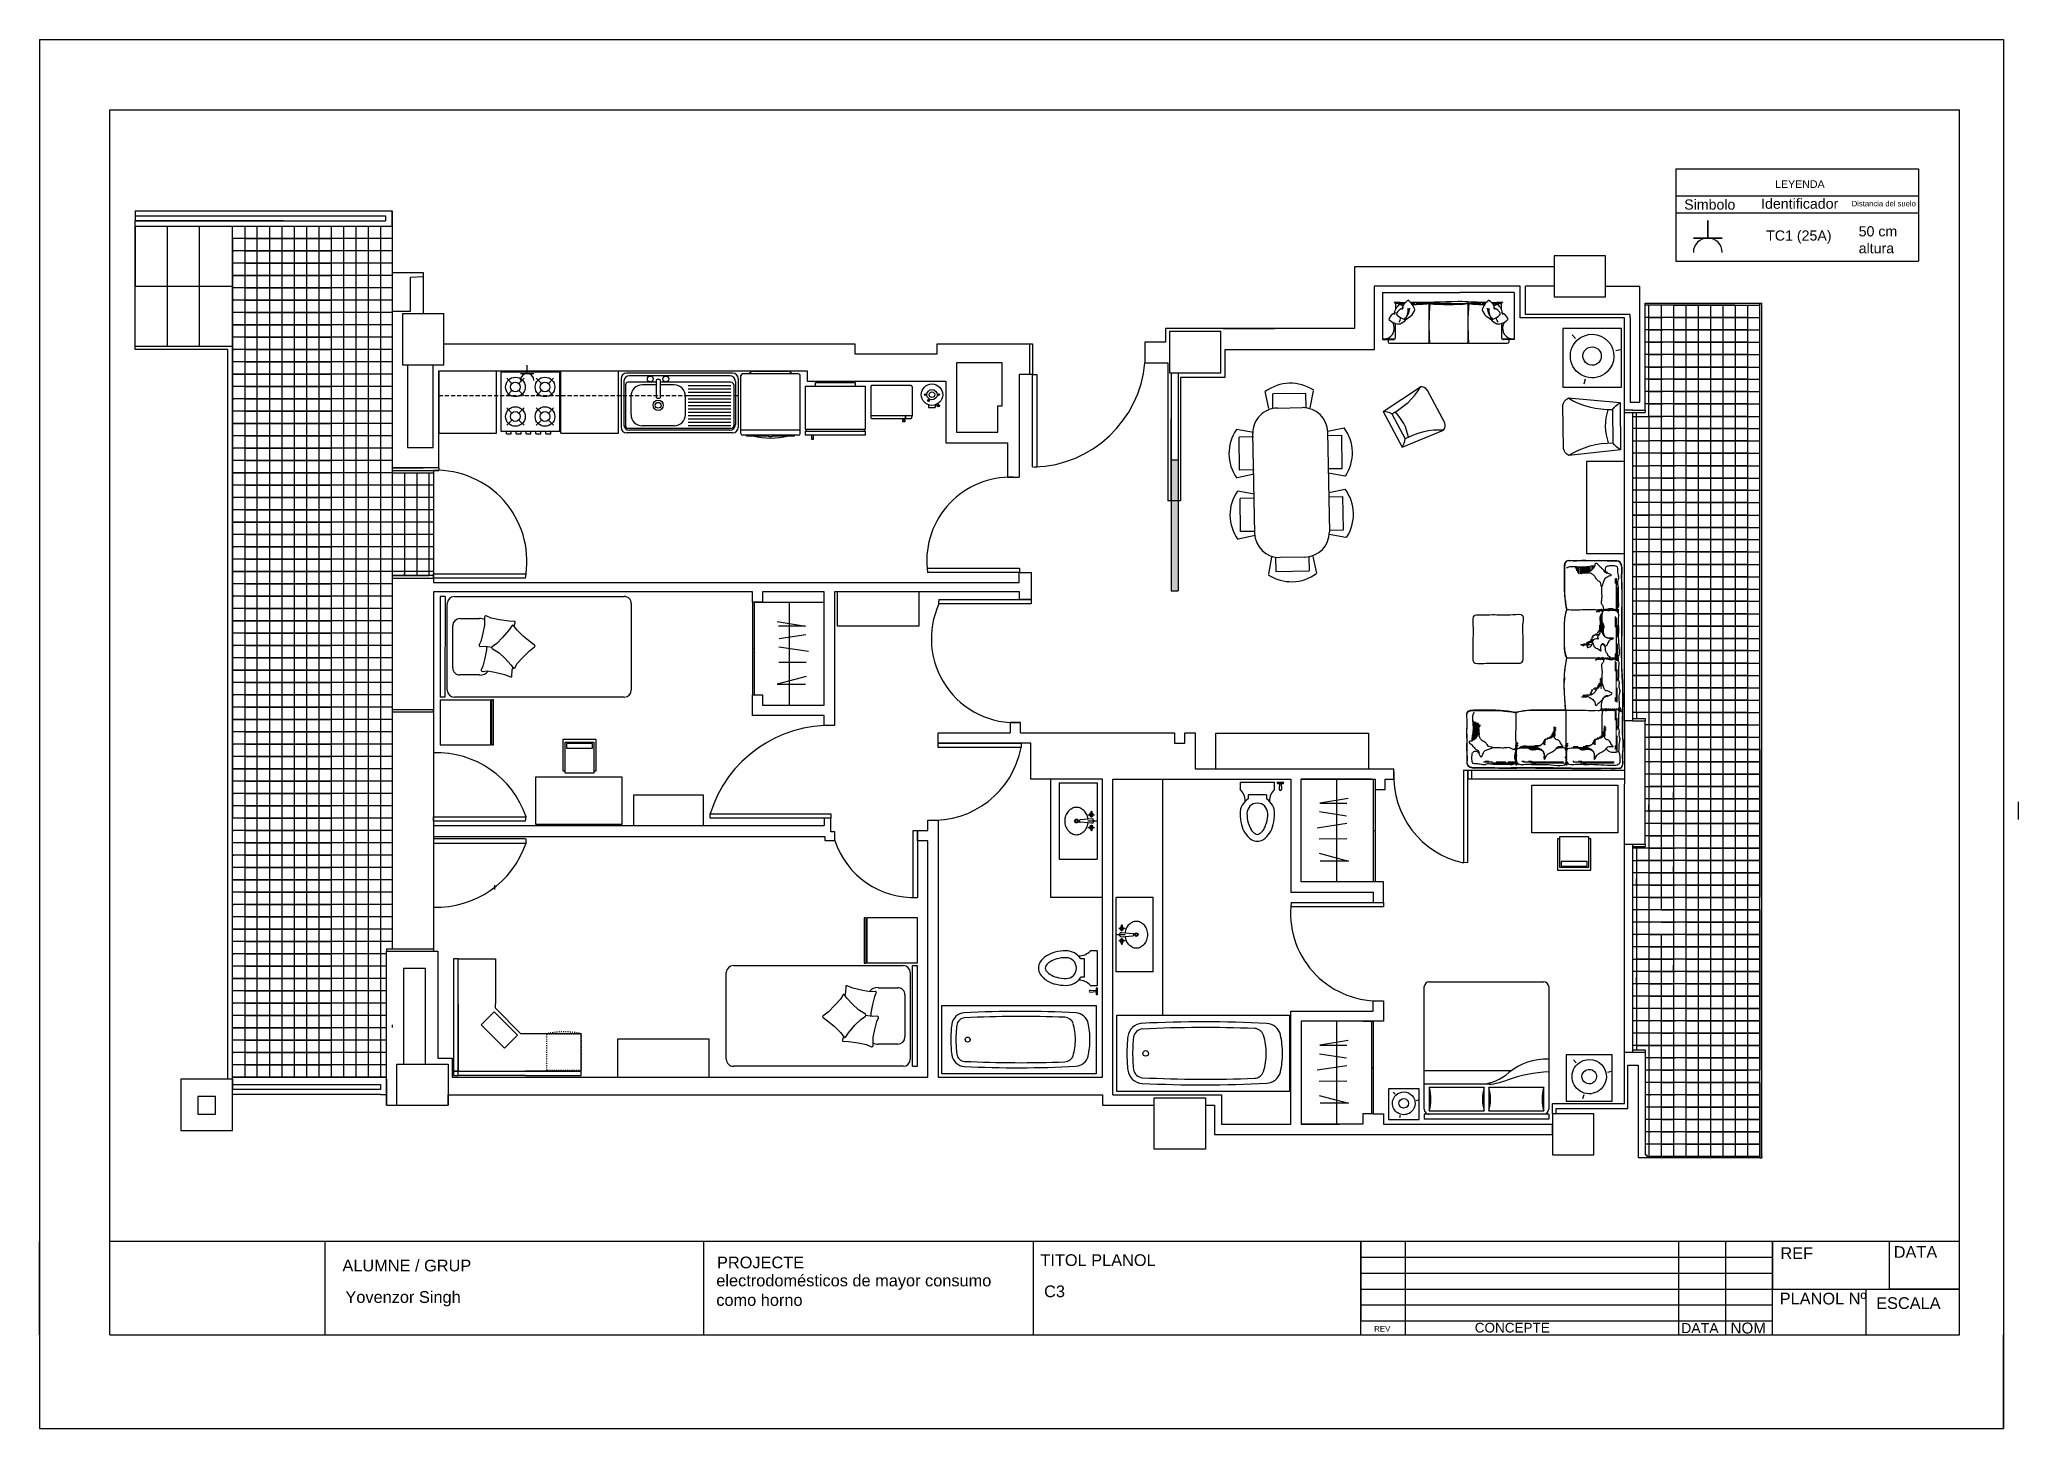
# Model space of a CAD drawing. Header units: millimetres. Extents: x 2377 to 4712, y -254 to 3188.
# Drawn here: x 2825.5 to 3248.7, y 1297.2 to 1594.2 of the extents above; entities that cross this region are included whole.
import ezdxf

# ---------------------------------------------------------------- set-up
doc = ezdxf.new("R2010")
doc.units = ezdxf.units.MM
doc.set_wipeout_variables(frame=1)
doc.linetypes.add('ACAD_ISO03W100', pattern=[30, 12, -18])
doc.linetypes.add('DASHED2', pattern=[0.375, 0.25, -0.125])
for name, color, linetype in [('Enchufes', 30, 'Continuous'), ('Mobiliario', 254, 'Continuous'), ('www.dwgautocad.com', 7, 'Continuous')]:
    doc.layers.add(name, color=color, linetype=linetype)
doc.styles.get("Standard").update_dxf_attribs({"font": 'arial.ttf'})
pattern_1 = [(360, (-19464.06741, 15302.65434), (0.1038436605, 0.207687321), [0, -0.207687321])]
pattern_2 = [(360, (-19453.35559, 15302.65434), (0.1038436605, 0.207687321), [0, -0.207687321])]
pattern_3 = [(270, (-17640.12311, 17104.74227), (-0.207687321, -0.1038436605), [0, -0.207687321])]

msp = doc.modelspace()

# ---------------------------------------------------------------- texts
at = {"transparency": 33554687, "attachment_point": 1}
for s, width, gutter_width, heights, insert, char_height in [('LEYENDA', 31.33, 8.11, [0], (3196.65, 1564.12), 1.623), ('ALUMNE / GRUP', 48.2644, 12.5, [0], (2890.27, 1333.3), 2.5), ('PROJECTE', 37.0564, 12.5, [0], (2970.37, 1333.96), 2.5), ('TITOL PLANOL', 34.1105, 12.5, [0], (3039.53, 1334.46), 2.5), ('REF', 14.591, 12.5, [0], (3197.78, 1335.96), 2.5), ('DATA', 13.3924, 12.5, [0], (3222, 1336.2), 2.5), ('Yovenzor Singh', 71.9553, 12.5, [0], (2890.91, 1326.57), 2.5), ('C3', 63.5407, 12.5, [0], (3040.32, 1327.78), 2.5), ('PLANOL Nº', 23.5912, 12.5, [4.44], (3197.63, 1326.23), 2.5), ('ESCALA', 18.9792, 12.5, [0], (3218.25, 1325.27), 2.5), ('REV', 3.8206, 6.05, [0], (3110.89, 1319.14), 1.209), ('CONCEPTE', 3.309, 10.34, [0], (3132.41, 1319.8), 2.068), ('DATA', 8.5845, 10.78, [0], (3176.54, 1319.75), 2.155), ('NOM', 9.2865, 11.66, [0], (3187.1, 1319.85), 2.331)]:
    msp.add_mtext_dynamic_manual_height_columns(s, width=width, gutter_width=gutter_width, heights=heights, dxfattribs=dict(at, insert=insert, char_height=char_height))
at = {"color": 165, "linetype": 'ACAD_ISO03W100', "true_color": 0x5e67af, "transparency": 33554687, "attachment_point": 1}
for s, width, insert, char_height in [('{\\C256;Simbolo}', 12.7968, (3177.2, 1560.03), 2.1694), ('{\\C256;Identificador}', 12.7968, (3193.64, 1560.21), 2.1694), ('{\\C256;Distancia del suelo}', 15.3121, (3213.03, 1559.73), 1.1694), ('{\\C256;TC1 (25A)}', 14.6562, (3194.73, 1553.4), 2.1694), ('{\\C256;50 cm\\Paltura}', 12.7968, (3214.51, 1554.3), 2.1694)]:
    msp.add_mtext_dynamic_manual_height_columns(s, width=width, gutter_width=10.85, heights=[0], dxfattribs=dict(at, insert=insert, char_height=char_height))
at = {"transparency": 33554687, "insert": (2970.22, 1330.1), "char_height": 2.5, "width": 186.4717, "attachment_point": 1}
msp.add_mtext('electrodomésticos de mayor consumo \\Pcomo horno', dxfattribs=at)

# ---------------------------------------------------------------- blocks, each defined once
blk = doc.blocks.new('sl06-3')
blk.add_wipeout([(-1.097, 0), (-1.097, -0.785), (-1.004, -0.785), (-1.004, -0.826), (-0.998, -0.841), (-0.984, -0.846), (0.984, -0.846), (0.998, -0.841), (1.004, -0.826), (1.004, -0.785), (1.097, -0.785), (1.097, 0)])
for p, q in [((-1.097, 0), (0.187, 0)), ((-1.097, 0), (-1.097, -0.785)), ((1.097, 0), (0.187, 0)), ((1.097, 0), (1.097, -0.785)), ((-0.325, -0.163), (-0.325, -0.835)), ((0.325, -0.163), (0.325, -0.835)), ((-1.097, -0.785), (-0.911, -0.785)), ((-1.004, -0.785), (-1.004, -0.826)), ((-0.984, -0.846), (0.984, -0.846)), ((1.097, -0.785), (0.911, -0.785)), ((1.004, -0.785), (1.004, -0.826))]:
    blk.add_line(p, q)
for centre, radius, start, end in [((-0.911, -0.194), 0.0345, 350.3176, 84.0619), ((-0.69, -0.375), 0.216, 124.6365, 177.075), ((-0.734, 3.522), 3.685, 267.4551, 270.2867), ((-0.878, -0.16), 0.0199, 180, 270.2728), ((-3.416, -0.176), 2.538, 357.8878, 359.4607), ((-0.835, -7.469), 7.289, 89.1804, 90.3362), ((-0.582, 2.269), 2.466, 263.1189, 266.3413), ((-0.713, -0.421), 0.169, 102.9198, 157.8067), ((-0.909, -0.461), 0.281, 57.5154, 70.1262), ((-0.561, -0.315), 0.216, 118.6365, 171.075), ((-0.775, -0.218), 0.226, 277.5785, 341.9977), ((-0.925, -0.236), 0.281, 313.1105, 354.9805), ((-0.952, -0.282), 0.281, 322.0792, 3.9492), ((-0.832, -0.361), 0.281, 14.6616, 56.5316), ((-0.91, 27.813), 27.977, 270.565, 272.1795), ((-0.835, -7.469), 7.289, 87.8611, 88.2702), ((-0.582, 2.269), 2.466, 269.4986, 276.0002), ((-0.253, -43.628), 43.444, 89.3664, 90.3826), ((4.318, -0.535), 4.643, 175.6133, 183.6304), ((0.003, 3.161), 3.361, 264.4086, 275.4919), ((0.331, 1.193), 1.348, 262.4802, 263.9065), ((0.044, 1.193), 1.348, 276.0935, 277.5198), ((0.779, 7.538), 7.701, 265.8451, 268.9224), ((0.423, -7.178), 6.994, 89.0148, 91.5985), ((4.967, -0.535), 4.643, 175.6133, 183.6304), ((0.587, 2.191), 2.389, 264.0009, 270.3979), ((0.775, -0.218), 0.226, 198.0023, 262.4215), ((0.832, -0.361), 0.281, 123.4684, 165.3384), ((0.835, -7.469), 7.289, 91.7298, 92.1389), ((0.925, -0.236), 0.281, 185.0195, 226.8895), ((0.561, -0.315), 0.216, 8.925, 61.3635), ((0.952, -0.282), 0.281, 176.0508, 217.9208), ((0.734, 3.522), 3.685, 269.7133, 272.5449), ((0.835, -7.469), 7.289, 89.6638, 90.8196), ((0.587, 2.191), 2.389, 273.6594, 276.9846), ((0.713, -0.421), 0.169, 22.1933, 77.0802), ((0.909, -0.461), 0.281, 109.8738, 122.4846), ((0.69, -0.375), 0.216, 2.925, 55.3635), ((0.911, -0.194), 0.0345, 95.9381, 189.6824), ((3.416, -0.176), 2.538, 180.5393, 182.1122), ((0.878, -0.16), 0.0199, 269.7272, 0), ((-1.081, -0.596), 0.179, 285.638, 32.2993), ((-0.83, -0.496), 0.169, 108.9198, 163.8067), ((-0.828, -0.299), 0.222, 222.585, 276.1295), ((6.398, -0.722), 7.289, 178.3493, 180.3362), ((-0.691, -0.225), 0.222, 216.585, 270.1295), ((-1.063, -0.35), 0.281, 329.6739, 345.032), ((-0.886, -0.309), 0.226, 291.1732, 322.6277), ((0.691, -0.225), 0.222, 269.8705, 323.415), ((0.886, -0.309), 0.226, 217.3723, 248.8268), ((1.063, -0.35), 0.281, 194.968, 210.3261), ((0.828, -0.299), 0.222, 263.8705, 317.415), ((0.83, -0.496), 0.169, 16.1933, 71.0802), ((-6.398, -0.722), 7.289, 359.6638, 1.6507), ((1.081, -0.596), 0.179, 147.7007, 254.362), ((-0.927, 1.876), 2.649, 266.4089, 270.8584), ((-0.984, -0.826), 0.0199, 180, 270), ((-0.911, -0.765), 0.0199, 270, 0.2728), ((0.927, 1.876), 2.649, 269.1416, 273.5911), ((0.911, -0.765), 0.0199, 179.7272, 270), ((0.984, -0.826), 0.0199, 270, 0)]:
    blk.add_arc(centre, radius, start, end)
for p in [(-0.325, -0.835), (0.325, -0.835)]:
    blk.add_point(p)
blk = doc.blocks.new('sl06-1')
blk.add_wipeout([(0, -0.313), (0, 0.313), (0.691, 0.38), (0.722, 0.361), (0.74, 0.342), (0.75, 0.32), (0.76, 0.288), (0.76, -0.288), (0.751, -0.319), (0.736, -0.346), (0.712, -0.367), (0.691, -0.38)])
at = {"linetype": 'ByBlock'}
for p, q in [((0, 0.313), (0.691, 0.38)), ((0, 0.313), (0, -0.313)), ((0.76, -0.288), (0.76, 0.288)), ((0.1, 0.221), (0.1, -0.221)), ((0, -0.313), (0.691, -0.38))]:
    blk.add_line(p, q, dxfattribs=at)
for centre, radius, start, end in [((-0.146, 0.053), 0.298, 34.1973, 60.6083), ((0.114, 1.345), 1.125, 269.3185, 300.8671), ((0.643, 0.272), 0.118, 7.6143, 66.1255), ((-0.478, 0), 0.673, 340.7839, 19.2161), ((-0.146, -0.053), 0.298, 299.3917, 325.8027), ((0.114, -1.345), 1.125, 59.1329, 90.6815), ((0.643, -0.272), 0.118, 293.8745, 352.3857)]:
    blk.add_arc(centre, radius, start, end, dxfattribs=at)
blk = doc.blocks.new('sl06-0')
at = {"layer": 'Mobiliario'}
for p, q in [((-0.3, 0.281, -1.579), (-0.3, -0.318, -1.579)), ((0.298, 0.281, -1.579), (-0.3, 0.281, -1.579)), ((0.298, -0.318, -1.579), (0.298, 0.281, -1.579)), ((-0.3, -0.318, -1.579), (0.298, -0.318, -1.579))]:
    blk.add_line(p, q, dxfattribs=at)
at = {"layer": 'Mobiliario', "linetype": 'ByBlock'}
for p, q in [((-0.169, 0.179, -1.579), (-0.205, 0.217, -1.579)), ((0.24, 0.057, -1.579), (0.29, 0.069, -1.579)), ((-0.071, -0.236, -1.579), (-0.085, -0.286, -1.579))]:
    blk.add_line(p, q, dxfattribs=at)
at = {"layer": 'Mobiliario', "linetype": 'ByBlock', "extrusion": (0, 0, -1)}
for major_axis, start_param, end_param in [((-0.157, -0.157), 1.599693, 4.741285), ((-0.157, -0.157), -1.5419, 1.599693), ((-0.0663, -0.0663), -1.5419, 1.599693), ((-0.0663, -0.0663), 1.599693, 4.741285)]:
    blk.add_ellipse((0, 0, -1.579), major_axis=major_axis, ratio=1, start_param=start_param, end_param=end_param, dxfattribs=at)
blk = doc.blocks.new('MHPLS012')
at = {"layer": 'Mobiliario'}
for p, q in [((-2.024, 0.95), (-0.152, 0.95)), ((-0.076, 0.95), (-0.076, -0.95)), ((-0.076, 0.95), (0, 0.95)), ((0, 0.95), (0, -0.95)), ((-2.1, -0.874), (-2.1, 0.874)), ((-0.483, 0.874), (-0.483, 0.036)), ((-0.127, 0.874), (-0.483, 0.874)), ((-0.127, 0.036), (-0.127, 0.874)), ((-0.737, 0.366), (-0.737, -0.95)), ((-0.533, 0.041), (-0.533, -0.95)), ((-0.483, 0.036), (-0.127, 0.036)), ((-0.483, -0.036), (-0.483, -0.874)), ((-0.127, -0.036), (-0.483, -0.036)), ((-0.127, -0.874), (-0.127, -0.036)), ((-0.483, -0.874), (-0.127, -0.874)), ((-0.152, -0.95), (-2.024, -0.95)), ((-0.076, -0.95), (0, -0.95))]:
    blk.add_line(p, q, dxfattribs=at)
for centre, radius, start, end in [((-2.024, 0.874), 0.0762, 90, 180), ((-0.019, 0.912), 0.898, 177.5673, 219.5461), ((1.615, 1.088), 2.343, 183.3665, 199.2534), ((-0.152, 0.874), 0.0762, 0, 90), ((-0.305, 1.483), 0.635, 253.7398, 286.2602), ((-1.227, -0.125), 0.694, 3.1663, 42.0658), ((-1.458, -0.029), 0.927, 4.2918, 21.7676), ((-0.305, -0.574), 0.635, 73.7398, 106.2602), ((-0.305, 0.574), 0.635, 253.7398, 286.2602), ((-2.024, -0.874), 0.0762, 180, 270), ((-0.305, -1.483), 0.635, 73.7398, 106.2602), ((-0.152, -0.874), 0.0762, 270, 0)]:
    blk.add_arc(centre, radius, start, end, dxfattribs=at)
blk = doc.blocks.new('*U7')
for p, q in [((-976, 0), (-976, -500)), ((-526, 0), (-976, 0)), ((-526, 0), (-526, -500)), ((500, 0), (-500, 0)), ((-500, -48), (-500, 0)), ((500, -49), (-500, -48)), ((-500, -1830), (-500, -141)), ((-430, -71), (430, -71)), ((-280, -392), (-280, -196)), ((-209, -125), (209, -125)), ((280, -196), (280, -392)), ((500, -49), (500, 0)), ((500, -141), (500, -1830)), ((-526, -500), (-976, -500)), ((430, -1900), (-430, -1900))]:
    blk.add_line(p, q)
for points in [[(205, -734), (238, -746, 0.517444), (252, -737), (253, -687), (267, -589), (285, -508), (306, -456, 0.51806), (296, -442), (216, -439), (134, -425), (54, -403), (18, -389, 0.550421), (3, -399), (7, -449), (-4, -514)], [(5, -461), (-31, -460), (-113, -445), (-193, -423), (-229, -409, 0.550421), (-244, -420), (-240, -469), (-253, -543), (-277, -641), (-299, -699, 0.502905), (-290, -713), (-236, -717), (-204, -721)]]:
    blk.add_lwpolyline(points, format="xyb")
blk.add_lwpolyline([(-526, -531), (-526, -511), (-976, -511), (-976, -531)], close=True)
blk.add_lwpolyline([(-109, -817), (-39, -889), (-2, -939, 0.502905), (15, -939), (48, -895), (101, -828), (165, -764), (210, -730, 0.517444), (209, -713), (168, -685), (93, -621), (34, -562), (1, -518, 0.51806), (-16, -518), (-61, -585), (-117, -646), (-178, -702), (-210, -725, 0.550421), (-208, -743), (-165, -766)], format="xyb", close=True)
for centre, radius, start, end in [((-430, -141), 70, 90, 180), ((-209, -196), 71.3, 89.9964, 180), ((209, -196), 71.3, 0, 90), ((430, -141), 70, 0, 90), ((-175, -396), 106, 177.773, 230.9652), ((175, -396), 106, 334.5655, 2.227), ((-430, -1830), 70, 180, 270), ((430, -1830), 70, 270, 0)]:
    blk.add_arc(centre, radius, start, end)
blk = doc.blocks.new('bn04-7')
for p, q in [((0, 0), (0, -0.147)), ((-0.6, 0), (0.6, 0)), ((-0.6, -0.6), (-0.6, 0)), ((-0.058, -0.092), (-0.151, -0.092)), ((-0.122, -0.087), (-0.112, -0.087)), ((-0.122, -0.098), (-0.112, -0.098)), ((-0.1, -0.148), (-0.1, -0.045)), ((-0.033, -0.08), (-0.02, -0.271)), ((-0.005, -0.286), (0.005, -0.286)), ((0.034, -0.086), (0.02, -0.271)), ((0.058, -0.092), (0.151, -0.092)), ((0.1, -0.148), (0.1, -0.045)), ((0.122, -0.087), (0.112, -0.087)), ((0.122, -0.098), (0.112, -0.098)), ((0.6, -0.6), (0.6, 0)), ((-0.6, -0.6), (0.6, -0.6))]:
    blk.add_line(p, q)
for centre, radius in [((-0.1, -0.092), 0.0118), ((0, -0.328), 0.03), ((0, -0.328), 0.02), ((0.1, -0.092), 0.0118)]:
    blk.add_circle(centre, radius)
for centre, radius, start, end in [((-0.055, -0.328), 0.16, 154.2946, 180), ((-0.028, -0.341), 0.189, 130.7108, 154.2946), ((-0.142, -0.092), 0.0118, 39.1354, 320.8646), ((-0.011, -0.361), 0.216, 109.6169, 130.7108), ((-0.131, -0.083), 0.0025, 219.1354, 256.4029), ((-0.131, -0.101), 0.0025, 103.5971, 140.8646), ((-0.123, -0.049), 0.0381, 256.4029, 272.0458), ((-0.123, -0.136), 0.0381, 87.9542, 103.5971), ((-0.1, -0.092), 0.0299, 191.7173, 168.2827), ((-0.1, -0.092), 0.0235, 194.2864, 165.7136), ((-0.112, -0.084), 0.003, 270, 324.6965), ((-0.112, -0.101), 0.003, 35.3035, 90), ((0, -0.393), 0.249, 96.5773, 109.6169), ((0.055, -0.103), 0.0911, 153.0547, 165.3672), ((-0.006, -0.094), 0.0379, 104.9144, 122.742), ((-0.005, -0.271), 0.015, 180, 270), ((0, -0.113), 0.0583, 90, 104.9144), ((0, -0.113), 0.0583, 75.0856, 90), ((0.005, -0.271), 0.015, 270, 0), ((0.005, -0.094), 0.0379, 57.258, 75.0856), ((-0.056, -0.103), 0.0911, 14.6328, 26.9453), ((0, -0.393), 0.249, 70.3831, 83.252), ((0.025, -0.085), 0.00867, 0, 32.7882), ((0.025, -0.085), 0.00867, 350.3449, 0), ((0.1, -0.092), 0.0299, 11.7173, 348.2827), ((0.1, -0.092), 0.0235, 14.2864, 345.7136), ((0.011, -0.361), 0.216, 49.2892, 70.3831), ((0.112, -0.084), 0.003, 215.3035, 270), ((0.112, -0.101), 0.003, 90, 144.6965), ((0.123, -0.049), 0.0381, 267.9542, 283.5971), ((0.123, -0.136), 0.0381, 76.4029, 92.0458), ((0.131, -0.083), 0.0025, 283.5971, 320.8646), ((0.131, -0.101), 0.0025, 39.1354, 76.4029), ((0.142, -0.092), 0.0118, 219.1354, 140.8646), ((0.028, -0.341), 0.189, 25.7054, 49.2892), ((0.055, -0.328), 0.16, 0, 25.7054), ((-0.055, -0.328), 0.16, 180, 205.7054), ((-0.028, -0.315), 0.189, 205.7054, 229.2892), ((-0.011, -0.295), 0.216, 229.2892, 250.3831), ((0, -0.264), 0.249, 250.3831, 270), ((0, -0.264), 0.249, 270, 289.6169), ((0.011, -0.295), 0.216, 289.6169, 310.7108), ((0.028, -0.315), 0.189, 310.7108, 334.2946), ((0.055, -0.328), 0.16, 334.2946, 360)]:
    blk.add_arc(centre, radius, start, end)
blk = doc.blocks.new('bn34-3')
at = {"linetype": 'ByBlock'}
for p, q in [((-0.176, 0), (-0.176, -0.071)), ((-0.176, 0), (0.176, 0)), ((0.176, -0.071), (0.176, 0)), ((0.2, 0), (0.271, 0)), ((0.2, 0), (0.206, -0.012)), ((0.265, -0.012), (0.271, 0)), ((-0.094, -0.129), (-0.094, -0.168)), ((0.094, -0.129), (-0.094, -0.129)), ((0.094, -0.129), (0.094, -0.168)), ((0.206, -0.012), (0.265, -0.012)), ((0.224, -0.071), (0.229, -0.012)), ((0.241, -0.012), (0.247, -0.071))]:
    blk.add_line(p, q, dxfattribs=at)
for centre, radius, start, end in [((-0.284, -0.188), 0.16, 358.3378, 47.4896), ((0, -0.318), 0.176, 122.231, 180), ((0, -0.318), 0.176, 0, 57.769), ((0.284, -0.188), 0.16, 132.5104, 181.6622), ((0.235, -0.071), 0.0118, 180, 0), ((0.274, -0.318), 0.45, 180, 194.5143), ((0, -0.318), 0.106, 0, 180), ((0.274, -0.318), 0.38, 180, 194.5142), ((-0.274, -0.318), 0.38, 345.4858, 360), ((-0.274, -0.318), 0.45, 345.4857, 360), ((0.139, -0.353), 0.311, 194.5143, 212.0054), ((0.054, -0.406), 0.21, 212.0054, 236.4659), ((0.139, -0.353), 0.24, 194.5143, 212.0054), ((0.054, -0.406), 0.14, 212.0054, 236.4659), ((0, -0.487), 0.113, 236.4659, 270), ((0, -0.487), 0.0428, 236.466, 270), ((0, -0.487), 0.0428, 270, 303.534), ((0, -0.487), 0.113, 270, 303.5341), ((-0.054, -0.406), 0.14, 303.5341, 327.9946), ((-0.054, -0.406), 0.21, 303.5341, 327.9946), ((-0.139, -0.353), 0.24, 327.9946, 345.4857), ((-0.139, -0.353), 0.311, 327.9946, 345.4857)]:
    blk.add_arc(centre, radius, start, end, dxfattribs=at)
blk = doc.blocks.new('A$C57724086')
at = {"layer": 'Mobiliario'}
for p, q in [((0, 0), (0, 1.7)), ((0, 1.7), (0.75, 1.7)), ((0.75, 1.7), (0.75, 0)), ((0.75, 0), (0, 0))]:
    blk.add_line(p, q, dxfattribs=at)
blk.add_circle((0.375, 1.415), 0.0275, dxfattribs=at)
for centre, radius, start, end in [((0.229, 1.442), 0.15, 97.8246, 176.2997), ((0.375, 0.114), 1.486, 89.9988, 96.4162), ((0.375, 0.114), 1.486, 83.5838, 90.0012), ((0.521, 1.442), 0.15, 3.7003, 82.1754), ((12.322, 0.854), 12.257, 177.2038, 182.9431), ((13.215, 0.833), 13.094, 177.3056, 182.1342), ((0.229, 1.442), 0.094, 97.8246, 176.2997), ((0.375, 0.111), 1.433, 89.9987, 96.3484), ((0.375, 0.111), 1.433, 83.6516, 90.0013), ((0.521, 1.442), 0.094, 3.7003, 82.1754), ((-12.465, 0.833), 13.094, 357.8658, 2.6944), ((-11.572, 0.854), 12.257, 357.0569, 2.7962), ((0.231, 0.235), 0.15, 183.8947, 255.3014), ((0.23, 0.35), 0.1, 182.9309, 250.2221), ((0.375, 0.858), 0.628, 253.4701, 270.0186), ((0.375, 0.858), 0.628, 269.9814, 286.5299), ((0.52, 0.35), 0.1, 289.7779, 357.0691), ((0.519, 0.235), 0.15, 284.6986, 356.1053), ((0.375, 0.924), 0.854, 257.6931, 270.0076), ((0.375, 0.924), 0.854, 269.9924, 282.3069)]:
    blk.add_arc(centre, radius, start, end, dxfattribs=at)
blk = doc.blocks.new('ESCRITORIO')
for p, q in [((3846.323, 14796.154), (3846.263, 14796.154)), ((3846.263, 14796.154), (3846.263, 14796.094)), ((3847.238, 14796.154), (3846.323, 14796.154)), ((3846.323, 14796.154), (3846.323, 14796.094)), ((3846.323, 14796.094), (3846.323, 14796.154)), ((3847.848, 14796.154), (3847.238, 14796.154)), ((3847.848, 14796.094), (3847.848, 14796.154)), ((3846.263, 14795.179), (3846.263, 14796.094)), ((3846.263, 14796.094), (3846.323, 14796.094)), ((3846.263, 14796.094), (3846.323, 14796.094)), ((3846.323, 14796.094), (3847.238, 14796.094)), ((3846.323, 14796.094), (3846.323, 14795.179)), ((3847.238, 14796.094), (3846.323, 14796.094)), ((3846.323, 14796.094), (3846.323, 14795.179)), ((3847.238, 14796.094), (3847.848, 14796.094)), ((3847.238, 14796.094), (3847.848, 14796.094)), ((3847.848, 14796.094), (3847.848, 14795.584)), ((3846.953, 14795.781), (3846.635, 14795.462)), ((3846.811, 14795.286), (3847.13, 14795.604)), ((3847.13, 14795.604), (3846.953, 14795.781)), ((3846.635, 14795.462), (3846.811, 14795.286)), ((3846.833, 14795.239), (3847.178, 14795.584)), ((3847.178, 14795.584), (3847.238, 14795.584)), ((3847.848, 14795.584), (3847.238, 14795.584)), ((3846.263, 14795.179), (3846.263, 14794.419)), ((3846.323, 14795.179), (3846.323, 14794.419)), ((3846.323, 14794.419), (3846.323, 14795.179)), ((3846.833, 14795.179), (3846.833, 14795.239)), ((3846.833, 14794.419), (3846.833, 14795.179)), ((3846.263, 14794.419), (3846.323, 14794.419)), ((3846.323, 14794.419), (3846.833, 14794.419))]:
    blk.add_line(p, q)
at = {"linetype": 'ACAD_ISO03W100', "ltscale": 0.001}
for p, q in [((3846.333, 14794.419), (3846.333, 14794.889)), ((3846.333, 14794.889), (3846.833, 14794.889)), ((3846.833, 14794.889), (3846.833, 14794.419)), ((3846.833, 14794.444), (3846.833, 14794.864)), ((3846.833, 14794.864), (3846.838, 14794.864)), ((3846.833, 14794.419), (3846.333, 14794.419)), ((3846.838, 14794.444), (3846.833, 14794.444))]:
    blk.add_line(p, q, dxfattribs=at)
blk.add_arc((3845.741, 14794.654), 1.117, 349.1637, 10.8363, dxfattribs=at)
blk = doc.blocks.new('cl08-2')
for p, q in [((-0.439, 0), (-0.439, -0.879)), ((0.439, 0), (-0.439, 0)), ((0.439, -0.879), (0.439, 0)), ((-0.271, -0.168), (-0.349, -0.09)), ((-0.271, -0.271), (-0.349, -0.349)), ((-0.09, -0.09), (-0.168, -0.168)), ((-0.09, -0.349), (-0.168, -0.271)), ((0.168, -0.168), (0.09, -0.09)), ((0.09, -0.349), (0.168, -0.271)), ((0.271, -0.168), (0.349, -0.09)), ((0.349, -0.349), (0.271, -0.271)), ((-0.271, -0.607), (-0.349, -0.529)), ((-0.168, -0.607), (-0.09, -0.529)), ((0.168, -0.607), (0.09, -0.529)), ((0.271, -0.607), (0.349, -0.529)), ((-0.439, -0.879), (0.439, -0.879)), ((-0.354, -0.915), (-0.354, -0.879)), ((-0.349, -0.788), (-0.271, -0.711)), ((-0.281, -0.915), (-0.281, -0.879)), ((-0.208, -0.915), (-0.208, -0.879)), ((-0.09, -0.788), (-0.168, -0.711)), ((-0.134, -0.915), (-0.134, -0.879)), ((-0.061, -0.915), (-0.061, -0.879)), ((0.012, -0.915), (0.012, -0.879)), ((0.085, -0.915), (0.085, -0.879)), ((0.09, -0.788), (0.168, -0.711)), ((0.159, -0.915), (0.159, -0.879)), ((0.232, -0.915), (0.232, -0.879)), ((0.349, -0.788), (0.271, -0.711)), ((0.305, -0.915), (0.305, -0.879)), ((-0.354, -0.915), (-0.281, -0.915)), ((-0.208, -0.915), (-0.134, -0.915)), ((-0.061, -0.915), (0.012, -0.915)), ((0.085, -0.915), (0.159, -0.915)), ((0.232, -0.915), (0.305, -0.915))]:
    blk.add_line(p, q)
for centre, radius in [((-0.22, -0.22), 0.146), ((-0.22, -0.22), 0.0732), ((0.22, -0.22), 0.146), ((0.22, -0.22), 0.0732), ((-0.22, -0.659), 0.146), ((-0.22, -0.659), 0.0732), ((0.22, -0.659), 0.146), ((0.22, -0.659), 0.0732)]:
    blk.add_circle(centre, radius)
blk = doc.blocks.new('cl25-14')
at = {"layer": 'www.dwgautocad.com', "color": 0}
for p, q in [((0.478, 0.539), (-0.478, 0.539)), ((-0.528, 0.489), (-0.528, 0.05)), ((-0.503, 0.464), (-0.503, 0.075)), ((-0.488, 0.432), (-0.488, 0.065)), ((-0.212, 0.457), (-0.463, 0.457)), ((0.453, 0.514), (-0.453, 0.514)), ((-0.212, 0.432), (-0.338, 0.432)), ((-0.212, 0.471), (-0.212, 0.322)), ((-0.183, 0.481), (-0.202, 0.481)), ((-0.173, 0.322), (-0.173, 0.471)), ((0.463, 0.457), (-0.173, 0.457)), ((-0.048, 0.432), (-0.173, 0.432)), ((0.463, 0.425), (0.077, 0.425)), ((0.463, 0.395), (0.077, 0.395)), ((0.463, 0.365), (0.077, 0.365)), ((0.488, 0.432), (0.488, 0.065)), ((0.503, 0.464), (0.503, 0.075)), ((0.528, 0.489), (0.528, 0.05)), ((-0.438, 0.165), (-0.438, 0.332)), ((-0.202, 0.312), (-0.183, 0.312)), ((0.052, 0.165), (0.052, 0.332)), ((0.463, 0.335), (0.077, 0.335)), ((0.463, 0.305), (0.077, 0.305)), ((0.463, 0.275), (0.077, 0.275)), ((0.463, 0.245), (0.077, 0.245)), ((0.463, 0.215), (0.077, 0.215)), ((0.463, 0.185), (0.077, 0.185)), ((0.478, 0), (-0.478, 0)), ((0.463, 0.04), (-0.463, 0.04)), ((0.453, 0.025), (-0.453, 0.025)), ((-0.048, 0.065), (-0.338, 0.065)), ((0.463, 0.155), (0.077, 0.155)), ((0.463, 0.125), (0.077, 0.125)), ((0.463, 0.095), (0.077, 0.095)), ((0.463, 0.065), (0.077, 0.065))]:
    blk.add_line(p, q, dxfattribs=at)
for centre, radius in [((-0.264, 0.486), 0.026), ((-0.124, 0.486), 0.026), ((-0.193, 0.249), 0.0463), ((-0.193, 0.249), 0.0263)]:
    blk.add_circle(centre, radius, dxfattribs=at)
for centre, radius, start, end in [((-0.478, 0.489), 0.05, 90, 180), ((0.478, 0.489), 0.05, 0, 90), ((-0.453, 0.464), 0.05, 90, 180), ((-0.463, 0.432), 0.025, 90, 180), ((-0.338, 0.332), 0.1, 90, 180), ((-0.202, 0.471), 0.01, 90, 180), ((-0.183, 0.471), 0.01, 0, 90), ((-0.048, 0.332), 0.1, 0, 90), ((0.453, 0.464), 0.05, 0, 90), ((0.463, 0.432), 0.025, 0, 90), ((-0.202, 0.322), 0.01, 180, 270), ((-0.183, 0.322), 0.01, 270, 0), ((-0.478, 0.05), 0.05, 180, 270), ((-0.453, 0.075), 0.05, 180, 270), ((-0.463, 0.065), 0.025, 180, 270), ((-0.338, 0.165), 0.1, 180, 270), ((-0.048, 0.165), 0.1, 270, 0), ((0.453, 0.075), 0.05, 270, 0), ((0.463, 0.065), 0.025, 270, 0), ((0.478, 0.05), 0.05, 270, 0)]:
    blk.add_arc(centre, radius, start, end, dxfattribs=at)
blk = doc.blocks.new('A$C297D1C59')
for p, q in [((0, 1779, -35), (1800, 1779, -35)), ((0, 779, -35), (0, 1779, -35)), ((1800, 1779, -35), (1800, 779, -35)), ((1800, 779, -35), (0, 779, -35)), ((535, 650, -35), (535, 0, -35)), ((539, 650, -35), (535, 650, -35)), ((585, 650, -35), (539, 650, -35)), ((585, 50, -35), (585, 701, -35)), ((585, 701, -35), (1185, 701, -35)), ((1185, 701, -35), (1185, 50, -35)), ((1235, 650, -35), (1185, 650, -35)), ((1235, 0, -35), (1235, 650, -35)), ((1185, 50, -35), (585, 50, -35)), ((616, 181, -35), (616, 81, -35)), ((1156, 181, -35), (616, 181, -35)), ((616, 81, -35), (1156, 81, -35)), ((1156, 81, -35), (1156, 181, -35)), ((535, 0, -35), (1235, 0, -35))]:
    blk.add_line(p, q)
blk = doc.blocks.new('cl03b-planta')
for p, q in [((0.392, 2.874), (0.392, 3.548)), ((1.063, 3.568), (0.412, 3.568)), ((0.536, 3.598), (0.938, 3.598)), ((1.083, 2.874), (1.083, 3.548)), ((1.083, 2.911), (0.392, 2.911)), ((1.063, 2.854), (0.412, 2.854)), ((0.459, 2.846), (0.459, 2.854)), ((0.459, 2.846), (0.709, 2.846)), ((0.765, 2.846), (1.016, 2.846)), ((1.016, 2.846), (1.016, 2.854))]:
    blk.add_line(p, q)
for points in [[(0.712, 2.854), (0.709, 2.844)], [(0.762, 2.854), (0.765, 2.844)]]:
    blk.add_lwpolyline(points)
for centre, radius, start, end in [((0.412, 3.548), 0.02, 90, 180), ((0.536, 3.548), 0.05, 90, 156.5268), ((0.938, 3.548), 0.05, 23.4732, 90), ((1.063, 3.548), 0.02, 0, 90), ((0.412, 2.874), 0.02, 180, 270), ((0.737, 3.664), 0.843, 255.9297, 284.0703), ((0.737, 2.907), 0.0686, 245.6647, 294.3353), ((1.063, 2.874), 0.02, 270, 0)]:
    blk.add_arc(centre, radius, start, end)
blk = doc.blocks.new('CL-27-PLANTA-www.dwgautocad.com')
at = {"layer": 'www.dwgautocad.com', "ltscale": 0.3}
for p, q in [((9.724, 1.63), (9.689, 1.63)), ((9.689, 1.63), (9.689, 1.56)), ((9.724, 1.56), (9.724, 1.63)), ((9.828, 1.56), (8.843, 1.56)), ((8.843, 1.56), (8.843, 1.499)), ((9.828, 1.499), (8.843, 1.499)), ((9.828, 1.466), (8.843, 1.466)), ((8.843, 1.466), (8.843, 0.764)), ((8.863, 1.499), (8.863, 1.466)), ((9.808, 1.466), (9.808, 1.499)), ((9.828, 1.499), (9.828, 1.56)), ((9.828, 0.764), (9.828, 1.466)), ((9.828, 0.764), (8.843, 0.764)), ((9.005, 0.764), (9.005, 0.714)), ((9.005, 0.714), (9.665, 0.714)), ((9.665, 0.714), (9.665, 0.764))]:
    blk.add_line(p, q, dxfattribs=at)
blk = doc.blocks.new('IN04-3')
at = {"color": 0}
for p, q in [((-0.065, -0.2), (-0.065, -0.25)), ((-0.065, -0.25), (0.065, -0.25)), ((0.065, -0.2), (0.065, -0.25)), ((0.094, -0.188), (0.101, -0.201)), ((0.116, -0.175), (0.123, -0.188))]:
    blk.add_line(p, q, dxfattribs=at)
for centre, radius in [((0, 0), 0.21), ((-0.13, 0), 0.015), ((-0.13, 0), 0.0125), ((-0.13, 0), 0.0125), ((0, 0), 0.1), ((0, 0), 0.055), ((0.13, 0), 0.015), ((0.13, 0), 0.0125), ((0.13, 0), 0.0125), ((-0.065, -0.113), 0.018), ((-0.065, -0.113), 0.015), ((0.123, -0.213), 0.025), ((0.125, -0.216), 0.0175)]:
    blk.add_circle(centre, radius, dxfattribs=at)

# ---------------------------------------------------------------- hatches: boundary and pattern name
at = {"transparency": 33554687}
h = msp.add_hatch(color=256, dxfattribs=at)
h.dxf.hatch_style = 1
h.paths.add_polyline_path([(3069.01, 1504.36), (3067.5, 1504.36), (3067.5, 1495.57), (3069.01, 1495.57)])
h = msp.add_hatch(color=256, dxfattribs=at)
h.dxf.hatch_style = 1
h.paths.add_polyline_path([(3069.01, 1495.57), (3067.5, 1495.57), (3067.5, 1476.35), (3069.01, 1476.35)])
at = {"layer": 'Mobiliario', "transparency": 33554687}
h = msp.add_hatch(dxfattribs=at)
h.set_pattern_fill('DOTS', color=256, scale=0.130827, angle=90, style=0)
h.set_pattern_definition(pattern_3)
edge = h.paths.add_edge_path()
edge.add_spline(control_points=[(3158.09, 1481.63), (3158.06, 1481.54), (3157.96, 1481.4), (3157.76, 1481.13), (3157.46, 1480.83), (3157.02, 1480.53), (3156.45, 1480.32), (3156.02, 1480.43), (3155.51, 1480.19), (3155.51, 1480.15)], knot_values=[3.681648, 3.681648, 3.681648, 3.681648, 3.721851, 3.757198, 3.837171, 3.913615, 4.002995, 4.095118, 4.156003, 4.156003, 4.156003, 4.156003], degree=3, periodic=0)
edge.add_spline(control_points=[(3155.51, 1480.15), (3155.21, 1479.98), (3154.79, 1479.75), (3154.27, 1480.27), (3154.11, 1480.87), (3153.87, 1481.29), (3153.75, 1481.49)], knot_values=[0, 0, 0, 0, 0.131695, 0.189836, 0.306557, 0.413914, 0.413914, 0.413914, 0.413914], degree=3, periodic=0)
edge.add_spline(control_points=[(3153.75, 1481.49), (3153.98, 1481.5), (3154.74, 1481.39), (3155.93, 1481.32), (3157.13, 1481.59), (3157.83, 1481.62), (3158.09, 1481.63)], knot_values=[0.452649, 0.452649, 0.452649, 0.452649, 0.558769, 0.799099, 0.998943, 1.118697, 1.118697, 1.118697, 1.118697], degree=3, periodic=0)
h = msp.add_hatch(dxfattribs=at)
h.set_pattern_fill('DOTS', color=256, scale=0.130827, angle=90, style=0)
h.set_pattern_definition(pattern_3)
edge = h.paths.add_edge_path()
edge.add_spline(control_points=[(3162.94, 1472.85), (3162.94, 1472.84), (3162.86, 1472.72), (3162.55, 1472.45), (3162.44, 1473.42), (3162.7, 1473.98), (3162.52, 1474.83), (3162.52, 1475.58), (3162.61, 1476.55), (3162.72, 1477.68), (3162.1, 1478.62), (3162.72, 1479.3), (3162.72, 1478.17), (3162.72, 1477.64), (3162.92, 1476.88), (3163.09, 1476.66), (3163.14, 1476.56)], knot_values=[0.056981, 0.056981, 0.056981, 0.056981, 0.06189, 0.111704, 0.199612, 0.342595, 0.445339, 0.576251, 0.69133, 0.888594, 1.091803, 1.131101, 1.196844, 1.416016, 1.489704, 1.540166, 1.540166, 1.540166, 1.540166], degree=3, periodic=0)
edge.add_spline(control_points=[(3163.14, 1476.56), (3163.14, 1476.43), (3163.13, 1476.2), (3163.13, 1475.97), (3163.13, 1475.88)], knot_values=[0.718639, 0.718639, 0.718639, 0.718639, 0.779129, 0.823446, 0.823446, 0.823446, 0.823446], degree=3, periodic=0)
edge.add_spline(control_points=[(3163.13, 1475.88), (3163.12, 1475.84), (3163.07, 1475.54), (3163.06, 1474.73), (3163.17, 1473.7), (3163.11, 1473.08), (3162.98, 1472.63), (3162.95, 1472.79), (3162.94, 1472.85)], knot_values=[1.646059, 1.646059, 1.646059, 1.646059, 1.663729, 1.776794, 2.033298, 2.084002, 2.130605, 2.148665, 2.148665, 2.148665, 2.148665], degree=3, periodic=0)
h = msp.add_hatch(dxfattribs=at)
h.set_pattern_fill('DOTS', color=256, scale=0.130827, angle=90, style=0)
h.set_pattern_definition([(270, (-17640.12311, 17103.92961), (-0.207687321, -0.1038436605), [0, -0.207687321])])
edge = h.paths.add_edge_path()
edge.add_spline(control_points=[(3154.78, 1464.91), (3154.93, 1464.93), (3155.23, 1464.96), (3155.66, 1464.98), (3156.13, 1465), (3156.44, 1465.42), (3156.86, 1465.52), (3157.23, 1465.76), (3157.3, 1466.19), (3157.52, 1466.6), (3157.78, 1466.95), (3158.13, 1467.14), (3158.51, 1467.25), (3158.8, 1467.57), (3159.04, 1467.96), (3159.02, 1468.4), (3158.9, 1468.84), (3159.13, 1469.03), (3159.25, 1469.13)], knot_values=[0.005178, 0.005178, 0.005178, 0.005178, 0.073849, 0.142205, 0.207549, 0.273101, 0.36199, 0.399334, 0.470573, 0.546917, 0.612479, 0.668255, 0.724922, 0.788827, 0.8616, 0.929898, 0.986285, 1.052992, 1.052992, 1.052992, 1.052992], degree=3, periodic=0)
edge.add_spline(control_points=[(3159.25, 1469.13), (3159.25, 1468.99), (3159.28, 1468.85), (3159.31, 1468.72)], knot_values=[0, 0, 0, 0, 0.06406, 0.06406, 0.06406, 0.06406], degree=3, periodic=0)
edge.add_spline(control_points=[(3159.31, 1468.72), (3159.3, 1468.71), (3159.27, 1468.66), (3159.27, 1468.27), (3159.11, 1467.83), (3158.76, 1467.52), (3158.64, 1467.01), (3159.33, 1466.88), (3157.68, 1467.1), (3157.64, 1466.05), (3157.41, 1465.23), (3156.07, 1465.03), (3156.95, 1465), (3157.26, 1464.91), (3157.34, 1464.88)], knot_values=[4.316577, 4.316577, 4.316577, 4.316577, 4.322625, 4.379639, 4.44672, 4.548681, 4.598183, 4.636236, 4.763611, 4.92851, 5.042512, 5.16326, 5.256193, 5.290886, 5.290886, 5.290886, 5.290886], degree=3, periodic=0)
edge.add_spline(control_points=[(3157.34, 1464.88), (3157.1, 1464.78), (3156.69, 1464.62), (3155.98, 1464.74), (3155.47, 1464.43), (3154.9, 1464.9), (3154.78, 1464.91)], knot_values=[1.719687, 1.719687, 1.719687, 1.719687, 1.833875, 1.91866, 2.031928, 2.108276, 2.108276, 2.108276, 2.108276], degree=3, periodic=0)
h = msp.add_hatch(dxfattribs=at)
h.set_pattern_fill('DOTS', color=256, scale=0.130827, angle=90, style=0)
h.set_pattern_definition([(270, (-17640.12311, 17104.13779), (-0.207687321, -0.1038436605), [0, -0.207687321])])
edge = h.paths.add_edge_path()
edge.add_spline(control_points=[(3162.3, 1472.33), (3162.48, 1472.36), (3162.72, 1472.4), (3162.93, 1472.54), (3162.98, 1472.59)], knot_values=[0, 0, 0, 0, 0.080563, 0.111589, 0.111589, 0.111589, 0.111589], degree=3, periodic=0)
edge.add_spline(control_points=[(3162.98, 1472.59), (3163.08, 1472.51), (3163.24, 1472.37), (3163.23, 1471.99), (3163.17, 1471.75), (3163.13, 1471.59)], knot_values=[0, 0, 0, 0, 0.054121, 0.08915, 0.167138, 0.167138, 0.167138, 0.167138], degree=3, periodic=0)
edge.add_spline(control_points=[(3163.13, 1471.59), (3163.13, 1471.59), (3163.04, 1471.83), (3162.48, 1472.21), (3161.62, 1472.13), (3160.8, 1472.13), (3160.07, 1472.19), (3159.84, 1471.98), (3159.8, 1471.92)], knot_values=[1.511928, 1.511928, 1.511928, 1.511928, 1.512363, 1.638201, 1.765577, 1.906885, 2.027828, 2.059082, 2.059082, 2.059082, 2.059082], degree=3, periodic=0)
edge.add_spline(control_points=[(3159.8, 1471.92), (3159.7, 1471.95), (3159.55, 1471.99), (3159.29, 1471.96), (3159.06, 1471.86), (3158.73, 1471.95), (3158.46, 1471.88), (3158.28, 1471.9), (3158.23, 1471.91)], knot_values=[0, 0, 0, 0, 0.048558, 0.071367, 0.116584, 0.162079, 0.218878, 0.242488, 0.242488, 0.242488, 0.242488], degree=3, periodic=0)
edge.add_spline(control_points=[(3158.23, 1471.91), (3158.25, 1471.93), (3158.37, 1472.02), (3158.64, 1472.11), (3158.72, 1472.34), (3158.74, 1472.46)], knot_values=[0.818516, 0.818516, 0.818516, 0.818516, 0.831378, 0.885814, 0.938551, 0.938551, 0.938551, 0.938551], degree=3, periodic=0)
edge.add_spline(control_points=[(3158.74, 1472.46), (3158.8, 1472.44), (3158.89, 1472.42), (3159.11, 1472.44), (3159.33, 1472.4), (3159.65, 1472.48), (3159.85, 1472.47), (3159.99, 1472.46)], knot_values=[0, 0, 0, 0, 0.027242, 0.046133, 0.100301, 0.127225, 0.192645, 0.192645, 0.192645, 0.192645], degree=3, periodic=0)
edge.add_spline(control_points=[(3159.99, 1472.46), (3160.01, 1472.4), (3160.08, 1472.28), (3160.62, 1472.38), (3161.17, 1472.37), (3161.83, 1472.4), (3162.16, 1472.35), (3162.3, 1472.33)], knot_values=[0, 0, 0, 0, 0.027981, 0.070374, 0.21186, 0.303711, 0.367692, 0.367692, 0.367692, 0.367692], degree=3, periodic=0)
h = msp.add_hatch(dxfattribs=at)
h.set_pattern_fill('DOTS', color=256, scale=0.130827, angle=90, style=0)
h.set_pattern_definition(pattern_3)
edge = h.paths.add_edge_path()
edge.add_spline(control_points=[(3159.63, 1470.98), (3159.61, 1470.91), (3159.48, 1470.42), (3159.54, 1469.68), (3160.17, 1468.78), (3159.77, 1467.91), (3159.92, 1467.16), (3160.17, 1466.5), (3160.65, 1466.33), (3160.87, 1466.27)], knot_values=[2.114919, 2.114919, 2.114919, 2.114919, 2.148022, 2.325375, 2.455369, 2.612382, 2.712389, 2.807247, 2.917859, 2.917859, 2.917859, 2.917859], degree=3, periodic=0)
edge.add_spline(control_points=[(3160.87, 1466.27), (3160.61, 1466.31), (3160.17, 1466.55), (3159.76, 1467.03), (3159.39, 1467.99), (3159.31, 1467.9)], knot_values=[5.290886, 5.290886, 5.290886, 5.290886, 5.407859, 5.498389, 5.641481, 5.641481, 5.641481, 5.641481], degree=3, periodic=0)
edge.add_spline(control_points=[(3159.31, 1467.9), (3159.27, 1468.08), (3159.21, 1468.38), (3159.34, 1468.89), (3159.3, 1469.45), (3159.27, 1470.05), (3159.12, 1470.71), (3159.48, 1470.9), (3159.63, 1470.98)], knot_values=[0, 0, 0, 0, 0.082775, 0.139052, 0.236451, 0.334205, 0.426037, 0.500826, 0.500826, 0.500826, 0.500826], degree=3, periodic=0)
h = msp.add_hatch(dxfattribs=at)
h.set_pattern_fill('DOTS', color=256, scale=0.130827, angle=90, style=0)
h.set_pattern_definition(pattern_3)
edge = h.paths.add_edge_path()
edge.add_spline(control_points=[(3162.98, 1462.31), (3163.01, 1462.22), (3163, 1461.98), (3162.29, 1462.07), (3162.53, 1463.27), (3162.59, 1464.25), (3162.48, 1465.53), (3162.46, 1466.54), (3162.49, 1467.45), (3162.58, 1468.26), (3162.25, 1469.29), (3162.55, 1470.04), (3162.22, 1471.17), (3162.89, 1470.35), (3162.71, 1469.84), (3162.64, 1469.2), (3163.19, 1468.68), (3162.97, 1467.88), (3163.02, 1467.02), (3162.74, 1466.05), (3162.91, 1465.07), (3162.89, 1464.05), (3162.86, 1463.06), (3163, 1462.66), (3162.98, 1462.31)], knot_values=[0.011224, 0.011224, 0.011224, 0.011224, 0.050682, 0.096715, 0.251247, 0.459037, 0.606759, 0.823353, 0.929423, 1.021685, 1.198271, 1.382621, 1.456912, 1.545386, 1.655962, 1.729681, 1.820531, 1.963359, 2.069429, 2.223203, 2.412328, 2.513691, 2.702648, 2.807141, 2.807141, 2.807141, 2.807141], degree=3, periodic=0)
edge.add_spline(control_points=[(3162.95, 1462.39), (3162.96, 1462.37), (3162.98, 1462.34), (3162.98, 1462.31), (3162.98, 1462.31), (3162.98, 1462.21), (3162.95, 1461.93), (3162.91, 1462.46), (3162.95, 1462.39)], knot_values=[0, 0, 0, 0, 0.011224, 0.011224, 0.011224, 0.013099, 0.041124, 0.082591, 0.082591, 0.082591, 0.082591], degree=3, periodic=0)
h = msp.add_hatch(dxfattribs=at)
h.set_pattern_fill('DOTS', color=256, scale=0.130827, angle=90, style=0)
h.set_pattern_definition([(270, (-17640.12311, 17114.45688), (-0.207687321, -0.1038436605), [0, -0.207687321])])
edge = h.paths.add_edge_path()
edge.add_spline(control_points=[(3162.3, 1462.01), (3162.48, 1462.04), (3162.72, 1462.08), (3162.93, 1462.22), (3162.98, 1462.27)], knot_values=[0, 0, 0, 0, 0.080563, 0.111589, 0.111589, 0.111589, 0.111589], degree=3, periodic=0)
edge.add_spline(control_points=[(3162.98, 1462.27), (3163.08, 1462.19), (3163.24, 1462.05), (3163.23, 1461.67), (3163.17, 1461.43), (3163.13, 1461.27)], knot_values=[0, 0, 0, 0, 0.054121, 0.08915, 0.167138, 0.167138, 0.167138, 0.167138], degree=3, periodic=0)
edge.add_spline(control_points=[(3163.13, 1461.27), (3163.13, 1461.27), (3163.04, 1461.51), (3162.48, 1461.89), (3161.62, 1461.81), (3160.8, 1461.81), (3160.07, 1461.87), (3159.84, 1461.66), (3159.8, 1461.6)], knot_values=[1.511928, 1.511928, 1.511928, 1.511928, 1.512363, 1.638201, 1.765577, 1.906885, 2.027828, 2.059082, 2.059082, 2.059082, 2.059082], degree=3, periodic=0)
edge.add_spline(control_points=[(3159.8, 1461.6), (3159.7, 1461.63), (3159.55, 1461.67), (3159.29, 1461.64), (3159.06, 1461.54), (3158.73, 1461.63), (3158.46, 1461.56), (3158.28, 1461.58), (3158.23, 1461.59)], knot_values=[0, 0, 0, 0, 0.048558, 0.071367, 0.116584, 0.162079, 0.218878, 0.242488, 0.242488, 0.242488, 0.242488], degree=3, periodic=0)
edge.add_spline(control_points=[(3158.23, 1461.59), (3158.25, 1461.61), (3158.37, 1461.7), (3158.64, 1461.79), (3158.72, 1462.02), (3158.74, 1462.14)], knot_values=[0.818516, 0.818516, 0.818516, 0.818516, 0.831378, 0.885814, 0.938551, 0.938551, 0.938551, 0.938551], degree=3, periodic=0)
edge.add_spline(control_points=[(3158.74, 1462.14), (3158.8, 1462.12), (3158.89, 1462.1), (3159.11, 1462.12), (3159.33, 1462.08), (3159.65, 1462.16), (3159.85, 1462.15), (3159.99, 1462.14)], knot_values=[0, 0, 0, 0, 0.027242, 0.046133, 0.100301, 0.127225, 0.192645, 0.192645, 0.192645, 0.192645], degree=3, periodic=0)
edge.add_spline(control_points=[(3159.99, 1462.14), (3160.01, 1462.08), (3160.08, 1461.96), (3160.62, 1462.06), (3161.17, 1462.05), (3161.83, 1462.08), (3162.16, 1462.03), (3162.3, 1462.01)], knot_values=[0, 0, 0, 0, 0.027981, 0.070374, 0.21186, 0.303711, 0.367692, 0.367692, 0.367692, 0.367692], degree=3, periodic=0)
h = msp.add_hatch(dxfattribs=at)
h.set_pattern_fill('DOTS', color=256, scale=0.130827, angle=90, style=0)
h.set_pattern_definition([(270, (-17640.12311, 17114.21498), (-0.207687321, -0.1038436605), [0, -0.207687321])])
edge = h.paths.add_edge_path()
edge.add_spline(control_points=[(3162.98, 1452.84), (3163.01, 1452.75), (3163, 1452.5), (3162.29, 1452.6), (3162.53, 1453.8), (3162.59, 1454.78), (3162.48, 1456.05), (3162.46, 1457.07), (3162.49, 1457.98), (3162.58, 1458.79), (3162.25, 1459.82), (3162.55, 1460.57), (3162.22, 1461.7), (3162.89, 1460.88), (3162.71, 1460.37), (3162.64, 1459.72), (3163.19, 1459.21), (3162.97, 1458.41), (3163.02, 1457.54), (3162.74, 1456.58), (3162.91, 1455.6), (3162.89, 1454.58), (3162.86, 1453.59), (3163, 1453.18), (3162.98, 1452.84)], knot_values=[0.011224, 0.011224, 0.011224, 0.011224, 0.050682, 0.096715, 0.251247, 0.459037, 0.606759, 0.823353, 0.929423, 1.021685, 1.198271, 1.382621, 1.456912, 1.545386, 1.655962, 1.729681, 1.820531, 1.963359, 2.069429, 2.223203, 2.412328, 2.513691, 2.702648, 2.807141, 2.807141, 2.807141, 2.807141], degree=3, periodic=0)
edge.add_spline(control_points=[(3162.95, 1452.91), (3162.96, 1452.89), (3162.98, 1452.87), (3162.98, 1452.84), (3162.98, 1452.84), (3162.98, 1452.74), (3162.95, 1452.46), (3162.91, 1452.99), (3162.95, 1452.91)], knot_values=[0, 0, 0, 0, 0.011224, 0.011224, 0.011224, 0.013099, 0.041124, 0.082591, 0.082591, 0.082591, 0.082591], degree=3, periodic=0)
h = msp.add_hatch(dxfattribs=at)
h.set_pattern_fill('DOTS', color=256, scale=0.130827, style=0)
h.set_pattern_definition([(360, (-19463.34012, 15292.11376), (0.1038436605, 0.207687321), [0, -0.207687321])])
edge = h.paths.add_edge_path()
edge.add_spline(control_points=[(3159.38, 1458.1), (3159.36, 1457.95), (3159.32, 1457.65), (3159.3, 1457.22), (3159.28, 1456.75), (3158.86, 1456.45), (3158.77, 1456.03), (3158.52, 1455.65), (3158.09, 1455.59), (3157.69, 1455.36), (3157.33, 1455.1), (3157.14, 1454.75), (3157.04, 1454.38), (3156.72, 1454.08), (3156.32, 1453.84), (3155.89, 1453.86), (3155.45, 1453.98), (3155.26, 1453.76), (3155.15, 1453.63)], knot_values=[0.005178, 0.005178, 0.005178, 0.005178, 0.073849, 0.142205, 0.207549, 0.273101, 0.36199, 0.399334, 0.470573, 0.546917, 0.612479, 0.668255, 0.724922, 0.788827, 0.8616, 0.929898, 0.986285, 1.052992, 1.052992, 1.052992, 1.052992], degree=3, periodic=0)
edge.add_spline(control_points=[(3155.15, 1453.63), (3155.29, 1453.63), (3155.43, 1453.6), (3155.57, 1453.58)], knot_values=[0, 0, 0, 0, 0.06406, 0.06406, 0.06406, 0.06406], degree=3, periodic=0)
edge.add_spline(control_points=[(3155.57, 1453.58), (3155.57, 1453.58), (3155.62, 1453.61), (3156.01, 1453.61), (3156.45, 1453.77), (3156.76, 1454.13), (3157.28, 1454.24), (3157.41, 1453.55), (3157.18, 1455.2), (3158.23, 1455.24), (3159.05, 1455.48), (3159.25, 1456.81), (3159.28, 1455.94), (3159.37, 1455.62), (3159.41, 1455.55)], knot_values=[4.316577, 4.316577, 4.316577, 4.316577, 4.322625, 4.379639, 4.44672, 4.548681, 4.598183, 4.636236, 4.763611, 4.92851, 5.042512, 5.16326, 5.256193, 5.290886, 5.290886, 5.290886, 5.290886], degree=3, periodic=0)
edge.add_spline(control_points=[(3159.41, 1455.55), (3159.5, 1455.78), (3159.66, 1456.19), (3159.54, 1456.9), (3159.86, 1457.41), (3159.39, 1457.99), (3159.38, 1458.1)], knot_values=[1.719687, 1.719687, 1.719687, 1.719687, 1.833875, 1.91866, 2.031928, 2.108276, 2.108276, 2.108276, 2.108276], degree=3, periodic=0)
h = msp.add_hatch(dxfattribs=at)
h.set_pattern_fill('DOTS', color=256, scale=0.130827, style=0)
h.set_pattern_definition(pattern_2)
edge = h.paths.add_edge_path()
edge.add_spline(control_points=[(3131.86, 1444.25), (3131.94, 1444.29), (3132.09, 1444.38), (3132.36, 1444.58), (3132.66, 1444.88), (3132.95, 1445.32), (3133.17, 1445.89), (3133.06, 1446.33), (3133.3, 1446.83), (3133.34, 1446.84)], knot_values=[3.681648, 3.681648, 3.681648, 3.681648, 3.721851, 3.757198, 3.837171, 3.913615, 4.002995, 4.095118, 4.156003, 4.156003, 4.156003, 4.156003], degree=3, periodic=0)
edge.add_spline(control_points=[(3133.34, 1446.84), (3133.5, 1447.13), (3133.74, 1447.55), (3133.22, 1448.07), (3132.62, 1448.23), (3132.2, 1448.47), (3131.99, 1448.59)], knot_values=[0, 0, 0, 0, 0.131695, 0.189836, 0.306557, 0.413914, 0.413914, 0.413914, 0.413914], degree=3, periodic=0)
edge.add_spline(control_points=[(3131.99, 1448.59), (3131.98, 1448.36), (3132.1, 1447.6), (3132.17, 1446.41), (3131.9, 1445.21), (3131.87, 1444.51), (3131.86, 1444.25)], knot_values=[0.452649, 0.452649, 0.452649, 0.452649, 0.558769, 0.799099, 0.998943, 1.118697, 1.118697, 1.118697, 1.118697], degree=3, periodic=0)
h = msp.add_hatch(dxfattribs=at)
h.set_pattern_fill('DOTS', color=256, scale=0.130827, style=0)
h.set_pattern_definition(pattern_2)
edge = h.paths.add_edge_path()
edge.add_spline(control_points=[(3149.39, 1447.56), (3149.37, 1447.41), (3149.34, 1447.11), (3149.32, 1446.68), (3149.3, 1446.21), (3148.88, 1445.91), (3148.78, 1445.49), (3148.54, 1445.11), (3148.11, 1445.05), (3147.7, 1444.82), (3147.35, 1444.56), (3147.16, 1444.21), (3147.05, 1443.84), (3146.73, 1443.54), (3146.34, 1443.3), (3145.9, 1443.32), (3145.46, 1443.44), (3145.27, 1443.21), (3145.17, 1443.09)], knot_values=[0.005178, 0.005178, 0.005178, 0.005178, 0.073849, 0.142205, 0.207549, 0.273101, 0.36199, 0.399334, 0.470573, 0.546917, 0.612479, 0.668255, 0.724922, 0.788827, 0.8616, 0.929898, 0.986285, 1.052992, 1.052992, 1.052992, 1.052992], degree=3, periodic=0)
edge.add_spline(control_points=[(3145.17, 1443.09), (3145.31, 1443.09), (3145.44, 1443.06), (3145.58, 1443.04)], knot_values=[0, 0, 0, 0, 0.06406, 0.06406, 0.06406, 0.06406], degree=3, periodic=0)
edge.add_spline(control_points=[(3145.58, 1443.04), (3145.59, 1443.04), (3145.64, 1443.07), (3146.03, 1443.07), (3146.47, 1443.23), (3146.78, 1443.58), (3147.29, 1443.7), (3147.42, 1443.01), (3147.2, 1444.66), (3148.25, 1444.7), (3149.07, 1444.94), (3149.27, 1446.27), (3149.3, 1445.4), (3149.39, 1445.08), (3149.42, 1445.01)], knot_values=[4.316577, 4.316577, 4.316577, 4.316577, 4.322625, 4.379639, 4.44672, 4.548681, 4.598183, 4.636236, 4.763611, 4.92851, 5.042512, 5.16326, 5.256193, 5.290886, 5.290886, 5.290886, 5.290886], degree=3, periodic=0)
edge.add_spline(control_points=[(3149.42, 1445.01), (3149.52, 1445.24), (3149.68, 1445.65), (3149.56, 1446.36), (3149.87, 1446.87), (3149.4, 1447.45), (3149.39, 1447.56)], knot_values=[1.719687, 1.719687, 1.719687, 1.719687, 1.833875, 1.91866, 2.031928, 2.108276, 2.108276, 2.108276, 2.108276], degree=3, periodic=0)
h = msp.add_hatch(dxfattribs=at)
h.set_pattern_fill('DOTS', color=256, scale=0.130827, style=0)
h.set_pattern_definition(pattern_1)
edge = h.paths.add_edge_path()
edge.add_spline(control_points=[(3160.11, 1447.56), (3160.09, 1447.41), (3160.05, 1447.11), (3160.03, 1446.68), (3160.01, 1446.21), (3159.59, 1445.91), (3159.49, 1445.49), (3159.25, 1445.11), (3158.82, 1445.05), (3158.41, 1444.82), (3158.06, 1444.56), (3157.87, 1444.21), (3157.76, 1443.84), (3157.45, 1443.54), (3157.05, 1443.3), (3156.61, 1443.32), (3156.17, 1443.44), (3155.98, 1443.21), (3155.88, 1443.09)], knot_values=[0.005178, 0.005178, 0.005178, 0.005178, 0.073849, 0.142205, 0.207549, 0.273101, 0.36199, 0.399334, 0.470573, 0.546917, 0.612479, 0.668255, 0.724922, 0.788827, 0.8616, 0.929898, 0.986285, 1.052992, 1.052992, 1.052992, 1.052992], degree=3, periodic=0)
edge.add_spline(control_points=[(3155.88, 1443.09), (3156.02, 1443.09), (3156.16, 1443.06), (3156.3, 1443.04)], knot_values=[0, 0, 0, 0, 0.06406, 0.06406, 0.06406, 0.06406], degree=3, periodic=0)
edge.add_spline(control_points=[(3156.3, 1443.04), (3156.3, 1443.04), (3156.35, 1443.07), (3156.74, 1443.07), (3157.18, 1443.23), (3157.49, 1443.58), (3158, 1443.7), (3158.13, 1443.01), (3157.91, 1444.66), (3158.96, 1444.7), (3159.78, 1444.94), (3159.98, 1446.27), (3160.01, 1445.4), (3160.1, 1445.08), (3160.13, 1445.01)], knot_values=[4.316577, 4.316577, 4.316577, 4.316577, 4.322625, 4.379639, 4.44672, 4.548681, 4.598183, 4.636236, 4.763611, 4.92851, 5.042512, 5.16326, 5.256193, 5.290886, 5.290886, 5.290886, 5.290886], degree=3, periodic=0)
edge.add_spline(control_points=[(3160.13, 1445.01), (3160.23, 1445.24), (3160.39, 1445.65), (3160.27, 1446.36), (3160.58, 1446.87), (3160.11, 1447.45), (3160.11, 1447.56)], knot_values=[1.719687, 1.719687, 1.719687, 1.719687, 1.833875, 1.91866, 2.031928, 2.108276, 2.108276, 2.108276, 2.108276], degree=3, periodic=0)
h = msp.add_hatch(dxfattribs=at)
h.set_pattern_fill('DOTS', color=256, scale=0.130827, angle=90, style=0)
h.set_pattern_definition([(270, (-17640.71245, 17125.3653), (-0.207687321, -0.1038436605), [0, -0.207687321])])
edge = h.paths.add_edge_path()
edge.add_spline(control_points=[(3162.89, 1451.1), (3163.07, 1451.13), (3163.31, 1451.17), (3163.52, 1451.31), (3163.57, 1451.36)], knot_values=[0, 0, 0, 0, 0.080563, 0.111589, 0.111589, 0.111589, 0.111589], degree=3, periodic=0)
edge.add_spline(control_points=[(3163.57, 1451.36), (3163.67, 1451.28), (3163.83, 1451.15), (3163.82, 1450.76), (3163.76, 1450.52), (3163.72, 1450.36)], knot_values=[0, 0, 0, 0, 0.054121, 0.08915, 0.167138, 0.167138, 0.167138, 0.167138], degree=3, periodic=0)
edge.add_spline(control_points=[(3163.72, 1450.36), (3163.72, 1450.36), (3163.63, 1450.61), (3163.07, 1450.98), (3162.21, 1450.91), (3161.39, 1450.9), (3160.66, 1450.97), (3160.43, 1450.75), (3160.39, 1450.7)], knot_values=[1.511928, 1.511928, 1.511928, 1.511928, 1.512363, 1.638201, 1.765577, 1.906885, 2.027828, 2.059082, 2.059082, 2.059082, 2.059082], degree=3, periodic=0)
edge.add_spline(control_points=[(3160.39, 1450.7), (3160.29, 1450.72), (3160.14, 1450.76), (3159.88, 1450.73), (3159.64, 1450.63), (3159.32, 1450.72), (3159.05, 1450.65), (3158.87, 1450.67), (3158.82, 1450.68)], knot_values=[0, 0, 0, 0, 0.048558, 0.071367, 0.116584, 0.162079, 0.218878, 0.242488, 0.242488, 0.242488, 0.242488], degree=3, periodic=0)
edge.add_spline(control_points=[(3158.82, 1450.68), (3158.84, 1450.7), (3158.96, 1450.79), (3159.23, 1450.88), (3159.31, 1451.11), (3159.33, 1451.23)], knot_values=[0.818516, 0.818516, 0.818516, 0.818516, 0.831378, 0.885814, 0.938551, 0.938551, 0.938551, 0.938551], degree=3, periodic=0)
edge.add_spline(control_points=[(3159.33, 1451.23), (3159.39, 1451.22), (3159.48, 1451.2), (3159.7, 1451.21), (3159.92, 1451.17), (3160.23, 1451.25), (3160.44, 1451.24), (3160.58, 1451.23)], knot_values=[0, 0, 0, 0, 0.027242, 0.046133, 0.100301, 0.127225, 0.192645, 0.192645, 0.192645, 0.192645], degree=3, periodic=0)
edge.add_spline(control_points=[(3160.58, 1451.23), (3160.6, 1451.17), (3160.67, 1451.06), (3161.21, 1451.16), (3161.75, 1451.14), (3162.42, 1451.17), (3162.75, 1451.12), (3162.89, 1451.1)], knot_values=[0, 0, 0, 0, 0.027981, 0.070374, 0.21186, 0.303711, 0.367692, 0.367692, 0.367692, 0.367692], degree=3, periodic=0)
h = msp.add_hatch(dxfattribs=at)
h.set_pattern_fill('DOTS', color=256, scale=0.130827, angle=90, style=0)
h.set_pattern_definition([(270, (-17640.12311, 17124.53408), (-0.207687321, -0.1038436605), [0, -0.207687321])])
edge = h.paths.add_edge_path()
edge.add_spline(control_points=[(3162.98, 1442.52), (3163.01, 1442.43), (3163, 1442.18), (3162.29, 1442.28), (3162.53, 1443.48), (3162.59, 1444.46), (3162.48, 1445.74), (3162.46, 1446.75), (3162.49, 1447.66), (3162.58, 1448.47), (3162.25, 1449.5), (3162.55, 1450.25), (3162.22, 1451.38), (3162.89, 1450.56), (3162.71, 1450.05), (3162.64, 1449.4), (3163.19, 1448.89), (3162.97, 1448.09), (3163.02, 1447.22), (3162.74, 1446.26), (3162.91, 1445.28), (3162.89, 1444.26), (3162.86, 1443.27), (3163, 1442.87), (3162.98, 1442.52)], knot_values=[0.011224, 0.011224, 0.011224, 0.011224, 0.050682, 0.096715, 0.251247, 0.459037, 0.606759, 0.823353, 0.929423, 1.021685, 1.198271, 1.382621, 1.456912, 1.545386, 1.655962, 1.729681, 1.820531, 1.963359, 2.069429, 2.223203, 2.412328, 2.513691, 2.702648, 2.807141, 2.807141, 2.807141, 2.807141], degree=3, periodic=0)
edge.add_spline(control_points=[(3162.95, 1442.59), (3162.96, 1442.57), (3162.98, 1442.55), (3162.98, 1442.52), (3162.98, 1442.52), (3162.98, 1442.42), (3162.95, 1442.14), (3162.91, 1442.67), (3162.95, 1442.59)], knot_values=[0, 0, 0, 0, 0.011224, 0.011224, 0.011224, 0.013099, 0.041124, 0.082591, 0.082591, 0.082591, 0.082591], degree=3, periodic=0)
h = msp.add_hatch(dxfattribs=at)
h.set_pattern_fill('DOTS', color=256, scale=0.130827, style=0)
h.set_pattern_definition([(360, (-19452.7511, 15302.65434), (0.1038436605, 0.207687321), [0, -0.207687321])])
edge = h.paths.add_edge_path()
edge.add_spline(control_points=[(3141.15, 1440.04), (3141.13, 1439.87), (3141.09, 1439.62), (3140.94, 1439.41), (3140.9, 1439.36)], knot_values=[0, 0, 0, 0, 0.080563, 0.111589, 0.111589, 0.111589, 0.111589], degree=3, periodic=0)
edge.add_spline(control_points=[(3140.9, 1439.36), (3140.98, 1439.26), (3141.11, 1439.1), (3141.5, 1439.11), (3141.73, 1439.17), (3141.9, 1439.21)], knot_values=[0, 0, 0, 0, 0.054121, 0.08915, 0.167138, 0.167138, 0.167138, 0.167138], degree=3, periodic=0)
edge.add_spline(control_points=[(3141.9, 1439.21), (3141.9, 1439.21), (3141.65, 1439.3), (3141.28, 1439.86), (3141.35, 1440.72), (3141.36, 1441.54), (3141.29, 1442.27), (3141.51, 1442.5), (3141.56, 1442.54)], knot_values=[1.511928, 1.511928, 1.511928, 1.511928, 1.512363, 1.638201, 1.765577, 1.906885, 2.027828, 2.059082, 2.059082, 2.059082, 2.059082], degree=3, periodic=0)
edge.add_spline(control_points=[(3141.56, 1442.54), (3141.54, 1442.64), (3141.5, 1442.8), (3141.53, 1443.05), (3141.63, 1443.29), (3141.54, 1443.61), (3141.61, 1443.88), (3141.59, 1444.06), (3141.58, 1444.11)], knot_values=[0, 0, 0, 0, 0.048558, 0.071367, 0.116584, 0.162079, 0.218878, 0.242488, 0.242488, 0.242488, 0.242488], degree=3, periodic=0)
edge.add_spline(control_points=[(3141.58, 1444.11), (3141.56, 1444.09), (3141.47, 1443.98), (3141.38, 1443.7), (3141.15, 1443.62), (3141.03, 1443.6)], knot_values=[0.818516, 0.818516, 0.818516, 0.818516, 0.831378, 0.885814, 0.938551, 0.938551, 0.938551, 0.938551], degree=3, periodic=0)
edge.add_spline(control_points=[(3141.03, 1443.6), (3141.04, 1443.55), (3141.06, 1443.45), (3141.05, 1443.23), (3141.09, 1443.01), (3141.01, 1442.7), (3141.02, 1442.49), (3141.03, 1442.35)], knot_values=[0, 0, 0, 0, 0.027242, 0.046133, 0.100301, 0.127225, 0.192645, 0.192645, 0.192645, 0.192645], degree=3, periodic=0)
edge.add_spline(control_points=[(3141.03, 1442.35), (3141.09, 1442.33), (3141.2, 1442.26), (3141.1, 1441.73), (3141.12, 1441.18), (3141.09, 1440.52), (3141.14, 1440.18), (3141.15, 1440.04)], knot_values=[0, 0, 0, 0, 0.027981, 0.070374, 0.21186, 0.303711, 0.367692, 0.367692, 0.367692, 0.367692], degree=3, periodic=0)
h = msp.add_hatch(dxfattribs=at)
h.set_pattern_fill('DOTS', color=256, scale=0.130827, style=0)
h.set_pattern_definition(pattern_2)
edge = h.paths.add_edge_path()
edge.add_spline(control_points=[(3142.5, 1442.71), (3142.58, 1442.73), (3143.07, 1442.86), (3143.81, 1442.81), (3144.71, 1442.17), (3145.57, 1442.57), (3146.33, 1442.42), (3146.99, 1442.18), (3147.15, 1441.7), (3147.22, 1441.47)], knot_values=[2.114919, 2.114919, 2.114919, 2.114919, 2.148022, 2.325375, 2.455369, 2.612382, 2.712389, 2.807247, 2.917859, 2.917859, 2.917859, 2.917859], degree=3, periodic=0)
edge.add_spline(control_points=[(3147.22, 1441.47), (3147.18, 1441.73), (3146.94, 1442.18), (3146.45, 1442.58), (3145.5, 1442.96), (3145.58, 1443.04)], knot_values=[5.290886, 5.290886, 5.290886, 5.290886, 5.407859, 5.498389, 5.641481, 5.641481, 5.641481, 5.641481], degree=3, periodic=0)
edge.add_spline(control_points=[(3145.58, 1443.04), (3145.4, 1443.07), (3145.1, 1443.13), (3144.6, 1443), (3144.04, 1443.04), (3143.44, 1443.07), (3142.78, 1443.22), (3142.59, 1442.87), (3142.5, 1442.71)], knot_values=[0, 0, 0, 0, 0.082775, 0.139052, 0.236451, 0.334205, 0.426037, 0.500826, 0.500826, 0.500826, 0.500826], degree=3, periodic=0)
h = msp.add_hatch(dxfattribs=at)
h.set_pattern_fill('DOTS', color=256, scale=0.130827, style=0)
h.set_pattern_definition([(360, (-19463.46293, 15302.65434), (0.1038436605, 0.207687321), [0, -0.207687321])])
edge = h.paths.add_edge_path()
edge.add_spline(control_points=[(3151.87, 1440.04), (3151.84, 1439.87), (3151.8, 1439.62), (3151.66, 1439.41), (3151.61, 1439.36)], knot_values=[0, 0, 0, 0, 0.080563, 0.111589, 0.111589, 0.111589, 0.111589], degree=3, periodic=0)
edge.add_spline(control_points=[(3151.61, 1439.36), (3151.69, 1439.26), (3151.82, 1439.1), (3152.21, 1439.11), (3152.45, 1439.17), (3152.61, 1439.21)], knot_values=[0, 0, 0, 0, 0.054121, 0.08915, 0.167138, 0.167138, 0.167138, 0.167138], degree=3, periodic=0)
edge.add_spline(control_points=[(3152.61, 1439.21), (3152.61, 1439.21), (3152.36, 1439.3), (3151.99, 1439.86), (3152.06, 1440.72), (3152.07, 1441.54), (3152.01, 1442.27), (3152.22, 1442.5), (3152.28, 1442.54)], knot_values=[1.511928, 1.511928, 1.511928, 1.511928, 1.512363, 1.638201, 1.765577, 1.906885, 2.027828, 2.059082, 2.059082, 2.059082, 2.059082], degree=3, periodic=0)
edge.add_spline(control_points=[(3152.28, 1442.54), (3152.25, 1442.64), (3152.21, 1442.8), (3152.24, 1443.05), (3152.34, 1443.29), (3152.25, 1443.61), (3152.32, 1443.88), (3152.3, 1444.06), (3152.29, 1444.11)], knot_values=[0, 0, 0, 0, 0.048558, 0.071367, 0.116584, 0.162079, 0.218878, 0.242488, 0.242488, 0.242488, 0.242488], degree=3, periodic=0)
edge.add_spline(control_points=[(3152.29, 1444.11), (3152.27, 1444.09), (3152.18, 1443.98), (3152.09, 1443.7), (3151.86, 1443.62), (3151.74, 1443.6)], knot_values=[0.818516, 0.818516, 0.818516, 0.818516, 0.831378, 0.885814, 0.938551, 0.938551, 0.938551, 0.938551], degree=3, periodic=0)
edge.add_spline(control_points=[(3151.74, 1443.6), (3151.75, 1443.55), (3151.78, 1443.45), (3151.76, 1443.23), (3151.8, 1443.01), (3151.72, 1442.7), (3151.73, 1442.49), (3151.74, 1442.35)], knot_values=[0, 0, 0, 0, 0.027242, 0.046133, 0.100301, 0.127225, 0.192645, 0.192645, 0.192645, 0.192645], degree=3, periodic=0)
edge.add_spline(control_points=[(3151.74, 1442.35), (3151.8, 1442.33), (3151.91, 1442.26), (3151.82, 1441.73), (3151.83, 1441.18), (3151.8, 1440.52), (3151.85, 1440.18), (3151.87, 1440.04)], knot_values=[0, 0, 0, 0, 0.027981, 0.070374, 0.21186, 0.303711, 0.367692, 0.367692, 0.367692, 0.367692], degree=3, periodic=0)
h = msp.add_hatch(dxfattribs=at)
h.set_pattern_fill('DOTS', color=256, scale=0.130827, style=0)
h.set_pattern_definition(pattern_1)
edge = h.paths.add_edge_path()
edge.add_spline(control_points=[(3153.22, 1442.71), (3153.29, 1442.73), (3153.78, 1442.86), (3154.52, 1442.81), (3155.42, 1442.17), (3156.28, 1442.57), (3157.04, 1442.42), (3157.7, 1442.18), (3157.87, 1441.7), (3157.93, 1441.47)], knot_values=[2.114919, 2.114919, 2.114919, 2.114919, 2.148022, 2.325375, 2.455369, 2.612382, 2.712389, 2.807247, 2.917859, 2.917859, 2.917859, 2.917859], degree=3, periodic=0)
edge.add_spline(control_points=[(3157.93, 1441.47), (3157.89, 1441.73), (3157.65, 1442.18), (3157.16, 1442.58), (3156.21, 1442.96), (3156.3, 1443.04)], knot_values=[5.290886, 5.290886, 5.290886, 5.290886, 5.407859, 5.498389, 5.641481, 5.641481, 5.641481, 5.641481], degree=3, periodic=0)
edge.add_spline(control_points=[(3156.3, 1443.04), (3156.12, 1443.07), (3155.81, 1443.13), (3155.31, 1443), (3154.75, 1443.04), (3154.15, 1443.07), (3153.49, 1443.22), (3153.3, 1442.87), (3153.22, 1442.71)], knot_values=[0, 0, 0, 0, 0.082775, 0.139052, 0.236451, 0.334205, 0.426037, 0.500826, 0.500826, 0.500826, 0.500826], degree=3, periodic=0)
h = msp.add_hatch(dxfattribs=at)
h.set_pattern_fill('DOTS', color=256, scale=0.130827, style=0)
h.set_pattern_definition(pattern_2)
edge = h.paths.add_edge_path()
edge.add_spline(control_points=[(3140.64, 1439.4), (3140.65, 1439.41), (3140.77, 1439.48), (3141.04, 1439.79), (3140.07, 1439.9), (3139.51, 1439.64), (3138.66, 1439.82), (3137.9, 1439.82), (3136.94, 1439.73), (3135.81, 1439.63), (3134.86, 1440.24), (3134.19, 1439.62), (3135.31, 1439.62), (3135.84, 1439.62), (3136.6, 1439.42), (3136.83, 1439.25), (3136.92, 1439.21)], knot_values=[0.056981, 0.056981, 0.056981, 0.056981, 0.06189, 0.111704, 0.199612, 0.342595, 0.445339, 0.576251, 0.69133, 0.888594, 1.091803, 1.131101, 1.196844, 1.416016, 1.489704, 1.540166, 1.540166, 1.540166, 1.540166], degree=3, periodic=0)
edge.add_spline(control_points=[(3136.92, 1439.21), (3137.05, 1439.21), (3137.28, 1439.21), (3137.51, 1439.21), (3137.61, 1439.21)], knot_values=[0.718639, 0.718639, 0.718639, 0.718639, 0.779129, 0.823446, 0.823446, 0.823446, 0.823446], degree=3, periodic=0)
edge.add_spline(control_points=[(3137.61, 1439.21), (3137.65, 1439.22), (3137.94, 1439.27), (3138.75, 1439.28), (3139.79, 1439.17), (3140.41, 1439.23), (3140.85, 1439.36), (3140.7, 1439.39), (3140.64, 1439.4)], knot_values=[1.646059, 1.646059, 1.646059, 1.646059, 1.663729, 1.776794, 2.033298, 2.084002, 2.130605, 2.148665, 2.148665, 2.148665, 2.148665], degree=3, periodic=0)
h = msp.add_hatch(dxfattribs=at)
h.set_pattern_fill('DOTS', color=256, scale=0.130827, style=0)
h.set_pattern_definition(pattern_2)
edge = h.paths.add_edge_path()
edge.add_spline(control_points=[(3151.17, 1439.36), (3151.26, 1439.33), (3151.51, 1439.34), (3151.42, 1440.05), (3150.21, 1439.81), (3149.23, 1439.75), (3147.96, 1439.87), (3146.94, 1439.88), (3146.04, 1439.85), (3145.23, 1439.76), (3144.19, 1440.09), (3143.45, 1439.79), (3142.31, 1440.12), (3143.13, 1439.46), (3143.65, 1439.63), (3144.29, 1439.7), (3144.8, 1439.15), (3145.61, 1439.37), (3146.47, 1439.32), (3147.44, 1439.6), (3148.41, 1439.43), (3149.44, 1439.45), (3150.42, 1439.48), (3150.83, 1439.34), (3151.17, 1439.36)], knot_values=[0.011224, 0.011224, 0.011224, 0.011224, 0.050682, 0.096715, 0.251247, 0.459037, 0.606759, 0.823353, 0.929423, 1.021685, 1.198271, 1.382621, 1.456912, 1.545386, 1.655962, 1.729681, 1.820531, 1.963359, 2.069429, 2.223203, 2.412328, 2.513691, 2.702648, 2.807141, 2.807141, 2.807141, 2.807141], degree=3, periodic=0)
edge.add_spline(control_points=[(3151.1, 1439.39), (3151.12, 1439.38), (3151.15, 1439.37), (3151.17, 1439.36), (3151.18, 1439.36), (3151.28, 1439.36), (3151.55, 1439.39), (3151.02, 1439.44), (3151.1, 1439.39)], knot_values=[0, 0, 0, 0, 0.011224, 0.011224, 0.011224, 0.013099, 0.041124, 0.082591, 0.082591, 0.082591, 0.082591], degree=3, periodic=0)
h = msp.add_hatch(dxfattribs=at)
h.set_pattern_fill('DOTS', color=256, scale=0.130827, style=0)
h.set_pattern_definition(pattern_1)
edge = h.paths.add_edge_path()
edge.add_spline(control_points=[(3161.88, 1439.36), (3161.98, 1439.33), (3162.22, 1439.34), (3162.13, 1440.05), (3160.92, 1439.81), (3159.95, 1439.75), (3158.67, 1439.87), (3157.65, 1439.88), (3156.75, 1439.85), (3155.94, 1439.76), (3154.9, 1440.09), (3154.16, 1439.79), (3153.02, 1440.12), (3153.85, 1439.46), (3154.36, 1439.63), (3155, 1439.7), (3155.51, 1439.15), (3156.32, 1439.37), (3157.18, 1439.32), (3158.15, 1439.6), (3159.13, 1439.43), (3160.15, 1439.45), (3161.13, 1439.48), (3161.54, 1439.34), (3161.88, 1439.36)], knot_values=[0.011224, 0.011224, 0.011224, 0.011224, 0.050682, 0.096715, 0.251247, 0.459037, 0.606759, 0.823353, 0.929423, 1.021685, 1.198271, 1.382621, 1.456912, 1.545386, 1.655962, 1.729681, 1.820531, 1.963359, 2.069429, 2.223203, 2.412328, 2.513691, 2.702648, 2.807141, 2.807141, 2.807141, 2.807141], degree=3, periodic=0)
edge.add_spline(control_points=[(3161.81, 1439.39), (3161.83, 1439.38), (3161.86, 1439.37), (3161.88, 1439.36), (3161.89, 1439.36), (3161.99, 1439.36), (3162.27, 1439.39), (3161.73, 1439.44), (3161.81, 1439.39)], knot_values=[0, 0, 0, 0, 0.011224, 0.011224, 0.011224, 0.013099, 0.041124, 0.082591, 0.082591, 0.082591, 0.082591], degree=3, periodic=0)

# ---------------------------------------------------------------- linework, layer by layer
at = {"transparency": 33554687}
for p, q in [((2825.51, 1594.22), (3245.51, 1594.22)), ((2825.51, 1594.22), (2825.51, 1297.22)), ((2825.51, 1594.22), (2825.51, 1579.22)), ((3245.51, 1594.22), (3245.51, 1297.22)), ((3245.51, 1594.22), (3245.51, 1579.22)), ((2840.56, 1317.22), (2840.56, 1579.22)), ((2840.56, 1579.22), (3236.05, 1579.22)), ((3236.05, 1317.22), (3236.05, 1579.22)), ((3175.42, 1566.56), (3175.42, 1546.86)), ((3227.3, 1566.56), (3227.3, 1546.86)), ((2845.98, 1557.62), (2845.98, 1555.42)), ((2845.98, 1557.62), (2900.94, 1557.62)), ((2900.94, 1554.34), (2900.94, 1557.62)), ((2900.94, 1557.62), (2900.94, 1544.43)), ((2900.94, 1557.62), (2900.94, 1544.43)), ((2900.94, 1557.62), (2900.94, 1502.67)), ((2845.98, 1556.51), (2877.68, 1556.51)), ((2845.98, 1556.51), (2899.47, 1556.51)), ((2845.98, 1556.51), (2899.45, 1556.51)), ((2877.68, 1555.44), (2845.98, 1555.44)), ((2845.98, 1555.44), (2899.45, 1555.44)), ((2845.98, 1554.35), (2845.98, 1555.44)), ((2845.98, 1527.97), (2845.98, 1554.35)), ((2845.98, 1554.35), (2866.73, 1554.35)), ((2845.98, 1554.35), (2845.98, 1541.49)), ((2845.98, 1554.34), (2900.94, 1554.34)), ((2852.86, 1528.63), (2852.86, 1554.35)), ((2859.74, 1528.63), (2859.74, 1554.35)), ((2866.73, 1371.9), (2866.73, 1554.35)), ((2866.73, 1554.35), (2869.37, 1554.35)), ((2869.37, 1554.35), (2869.37, 1551.71)), ((2869.37, 1554.35), (2872, 1554.35)), ((2872, 1554.35), (2872, 1551.71)), ((2872, 1554.35), (2874.64, 1554.35)), ((2874.64, 1554.35), (2874.64, 1551.71)), ((2874.64, 1554.35), (2877.28, 1554.35)), ((2877.28, 1554.35), (2877.28, 1551.71)), ((2877.28, 1554.35), (2879.92, 1554.35)), ((2879.92, 1554.35), (2879.92, 1551.71)), ((2879.92, 1554.35), (2882.56, 1554.35)), ((2882.56, 1554.35), (2882.56, 1551.71)), ((2882.56, 1554.35), (2885.19, 1554.35)), ((2885.19, 1554.35), (2885.19, 1551.71)), ((2885.19, 1554.35), (2887.83, 1554.35)), ((2887.83, 1554.35), (2887.83, 1551.71)), ((2890.47, 1554.35), (2890.47, 1551.71)), ((2893.11, 1554.35), (2893.11, 1551.71)), ((2895.74, 1554.35), (2895.74, 1551.71)), ((2898.38, 1554.35), (2898.38, 1551.71)), ((2899.45, 1556.51), (2899.45, 1555.44)), ((3182.25, 1555.54), (3182.25, 1551.78)), ((2869.37, 1551.71), (2866.73, 1551.71)), ((2866.73, 1551.71), (2866.73, 1549.07)), ((2866.73, 1549.07), (2867.07, 1549.07)), ((2869.37, 1549.07), (2866.73, 1549.07)), ((2866.73, 1549.07), (2866.73, 1546.43)), ((2866.73, 1549.07), (2866.73, 1543.8)), ((2872, 1551.71), (2869.37, 1551.71)), ((2869.37, 1551.71), (2869.37, 1549.07)), ((2869.37, 1551.71), (2872, 1551.71)), ((2872, 1549.07), (2869.37, 1549.07)), ((2869.37, 1549.07), (2869.37, 1546.43)), ((2869.37, 1549.07), (2872, 1549.07)), ((2874.64, 1551.71), (2872, 1551.71)), ((2872, 1551.71), (2872, 1549.07)), ((2872, 1551.71), (2874.64, 1551.71)), ((2874.64, 1549.07), (2872, 1549.07)), ((2872, 1549.07), (2872, 1546.43)), ((2872, 1549.07), (2874.64, 1549.07)), ((2877.28, 1551.71), (2874.64, 1551.71)), ((2874.64, 1551.71), (2874.64, 1549.07)), ((2874.64, 1551.71), (2877.28, 1551.71)), ((2877.28, 1549.07), (2874.64, 1549.07)), ((2874.64, 1549.07), (2874.64, 1546.43)), ((2874.64, 1549.07), (2877.28, 1549.07)), ((2879.92, 1551.71), (2877.28, 1551.71)), ((2877.28, 1551.71), (2877.28, 1549.07)), ((2877.28, 1551.71), (2879.92, 1551.71)), ((2879.92, 1549.07), (2877.28, 1549.07)), ((2877.28, 1549.07), (2877.28, 1546.43)), ((2877.28, 1549.07), (2879.92, 1549.07)), ((2882.56, 1551.71), (2879.92, 1551.71)), ((2879.92, 1551.71), (2879.92, 1549.07)), ((2879.92, 1551.71), (2882.56, 1551.71)), ((2882.56, 1549.07), (2879.92, 1549.07)), ((2879.92, 1549.07), (2879.92, 1546.43)), ((2879.92, 1549.07), (2882.56, 1549.07)), ((2885.19, 1551.71), (2882.56, 1551.71)), ((2882.56, 1551.71), (2882.56, 1549.07)), ((2882.56, 1551.71), (2885.19, 1551.71)), ((2885.19, 1549.07), (2882.56, 1549.07)), ((2882.56, 1549.07), (2882.56, 1546.43)), ((2882.56, 1549.07), (2885.19, 1549.07)), ((2887.83, 1551.71), (2885.19, 1551.71)), ((2885.19, 1551.71), (2885.19, 1549.07)), ((2885.19, 1551.71), (2887.83, 1551.71)), ((2887.83, 1549.07), (2885.19, 1549.07)), ((2885.19, 1549.07), (2885.19, 1546.43)), ((2885.19, 1549.07), (2887.83, 1549.07)), ((2890.47, 1551.71), (2887.83, 1551.71)), ((2887.83, 1551.71), (2887.83, 1549.07)), ((2890.47, 1549.07), (2887.83, 1549.07)), ((2887.83, 1549.07), (2887.83, 1546.43)), ((2893.11, 1551.71), (2890.47, 1551.71)), ((2890.47, 1551.71), (2890.47, 1549.07)), ((2893.11, 1549.07), (2890.47, 1549.07)), ((2890.47, 1549.07), (2890.47, 1546.43)), ((2895.74, 1551.71), (2893.11, 1551.71)), ((2893.11, 1551.71), (2893.11, 1549.07)), ((2895.74, 1549.07), (2893.11, 1549.07)), ((2893.11, 1549.07), (2893.11, 1546.43)), ((2898.38, 1551.71), (2895.74, 1551.71)), ((2895.74, 1551.71), (2895.74, 1549.07)), ((2898.38, 1549.07), (2895.74, 1549.07)), ((2895.74, 1549.07), (2895.74, 1546.43)), ((2900.94, 1551.71), (2898.38, 1551.71)), ((2898.38, 1551.71), (2898.38, 1549.07)), ((2900.94, 1549.07), (2898.38, 1549.07)), ((2898.38, 1549.07), (2898.38, 1546.43)), ((3185.34, 1551.78), (3179.16, 1551.78)), ((3182.25, 1551.78), (3185.34, 1551.78)), ((2869.37, 1546.43), (2866.73, 1546.43)), ((2872, 1546.43), (2869.37, 1546.43)), ((2869.37, 1546.43), (2869.37, 1543.8)), ((2869.37, 1546.43), (2872, 1546.43)), ((2874.64, 1546.43), (2872, 1546.43)), ((2872, 1546.43), (2872, 1543.8)), ((2872, 1546.43), (2874.64, 1546.43)), ((2877.28, 1546.43), (2874.64, 1546.43)), ((2874.64, 1546.43), (2874.64, 1543.8)), ((2874.64, 1546.43), (2877.28, 1546.43)), ((2879.92, 1546.43), (2877.28, 1546.43)), ((2877.28, 1546.43), (2877.28, 1543.8)), ((2877.28, 1546.43), (2879.92, 1546.43)), ((2882.56, 1546.43), (2879.92, 1546.43)), ((2879.92, 1546.43), (2879.92, 1543.8)), ((2879.92, 1546.43), (2882.56, 1546.43)), ((2885.19, 1546.43), (2882.56, 1546.43)), ((2882.56, 1546.43), (2882.56, 1543.8)), ((2882.56, 1546.43), (2885.19, 1546.43)), ((2887.83, 1546.43), (2885.19, 1546.43)), ((2885.19, 1546.43), (2885.19, 1543.8)), ((2885.19, 1546.43), (2887.83, 1546.43)), ((2890.47, 1546.43), (2887.83, 1546.43)), ((2887.83, 1546.43), (2887.83, 1543.8)), ((2893.11, 1546.43), (2890.47, 1546.43)), ((2890.47, 1546.43), (2890.47, 1543.8)), ((2895.74, 1546.43), (2893.11, 1546.43)), ((2893.11, 1546.43), (2893.11, 1543.8)), ((2898.38, 1546.43), (2895.74, 1546.43)), ((2895.74, 1546.43), (2895.74, 1543.8)), ((2900.94, 1546.43), (2898.38, 1546.43)), ((2898.38, 1546.43), (2898.38, 1543.8)), ((3106.71, 1545.6), (3106.71, 1532.41)), ((3149.4, 1545.6), (3106.71, 1545.6)), ((3160.39, 1548), (3149.4, 1548)), ((3149.4, 1548), (3149.4, 1539.21)), ((3160.39, 1541.4), (3160.39, 1548)), ((3175.42, 1546.86), (3227.3, 1546.86)), ((2845.98, 1541.49), (2866.73, 1541.49)), ((2869.37, 1543.8), (2866.73, 1543.8)), ((2866.73, 1543.8), (2866.73, 1533.24)), ((2866.73, 1543.8), (2869.37, 1543.8)), ((2869.37, 1541.16), (2866.73, 1541.16)), ((2866.73, 1541.16), (2866.73, 1538.52)), ((2872, 1543.8), (2869.37, 1543.8)), ((2869.37, 1543.8), (2869.37, 1541.16)), ((2869.37, 1543.8), (2872, 1543.8)), ((2872, 1541.16), (2869.37, 1541.16)), ((2869.37, 1541.16), (2869.37, 1538.52)), ((2869.37, 1541.16), (2872, 1541.16)), ((2874.64, 1543.8), (2872, 1543.8)), ((2872, 1543.8), (2872, 1541.16)), ((2872, 1543.8), (2874.64, 1543.8)), ((2874.64, 1541.16), (2872, 1541.16)), ((2872, 1541.16), (2872, 1538.52)), ((2872, 1541.16), (2874.64, 1541.16)), ((2877.28, 1543.8), (2874.64, 1543.8)), ((2874.64, 1543.8), (2874.64, 1541.16)), ((2874.64, 1543.8), (2877.28, 1543.8)), ((2877.28, 1541.16), (2874.64, 1541.16)), ((2874.64, 1541.16), (2874.64, 1538.52)), ((2874.64, 1541.16), (2877.28, 1541.16)), ((2879.92, 1543.8), (2877.28, 1543.8)), ((2877.28, 1543.8), (2877.28, 1541.16)), ((2877.28, 1543.8), (2879.92, 1543.8)), ((2879.92, 1541.16), (2877.28, 1541.16)), ((2877.28, 1541.16), (2877.28, 1538.52)), ((2877.28, 1541.16), (2879.92, 1541.16)), ((2882.56, 1543.8), (2879.92, 1543.8)), ((2879.92, 1543.8), (2879.92, 1541.16)), ((2879.92, 1543.8), (2882.56, 1543.8)), ((2882.56, 1541.16), (2879.92, 1541.16)), ((2879.92, 1541.16), (2879.92, 1538.52)), ((2879.92, 1541.16), (2882.56, 1541.16)), ((2885.19, 1543.8), (2882.56, 1543.8)), ((2882.56, 1543.8), (2882.56, 1541.16)), ((2882.56, 1543.8), (2885.19, 1543.8)), ((2885.19, 1541.16), (2882.56, 1541.16)), ((2882.56, 1541.16), (2882.56, 1538.52)), ((2882.56, 1541.16), (2885.19, 1541.16)), ((2887.83, 1543.8), (2885.19, 1543.8)), ((2885.19, 1543.8), (2885.19, 1541.16)), ((2885.19, 1543.8), (2887.83, 1543.8)), ((2887.83, 1541.16), (2885.19, 1541.16)), ((2885.19, 1541.16), (2885.19, 1538.52)), ((2885.19, 1541.16), (2887.83, 1541.16)), ((2890.47, 1543.8), (2887.83, 1543.8)), ((2887.83, 1543.8), (2887.83, 1541.16)), ((2890.47, 1541.16), (2887.83, 1541.16)), ((2887.83, 1541.16), (2887.83, 1538.52)), ((2893.11, 1543.8), (2890.47, 1543.8)), ((2890.47, 1543.8), (2890.47, 1541.16)), ((2893.11, 1541.16), (2890.47, 1541.16)), ((2890.47, 1541.16), (2890.47, 1538.52)), ((2895.74, 1543.8), (2893.11, 1543.8)), ((2893.11, 1543.8), (2893.11, 1541.16)), ((2895.74, 1541.16), (2893.11, 1541.16)), ((2893.11, 1541.16), (2893.11, 1538.52)), ((2898.38, 1543.8), (2895.74, 1543.8)), ((2895.74, 1543.8), (2895.74, 1541.16)), ((2898.38, 1541.16), (2895.74, 1541.16)), ((2895.74, 1541.16), (2895.74, 1538.52)), ((2900.94, 1543.8), (2898.38, 1543.8)), ((2898.38, 1543.8), (2898.38, 1541.16)), ((2900.94, 1541.16), (2898.38, 1541.16)), ((2898.38, 1541.16), (2898.38, 1538.52)), ((2900.94, 1544.43), (2907.53, 1544.43)), ((2907.54, 1543.45), (2904.79, 1543.37)), ((2904.79, 1543.37), (2904.79, 1536.09)), ((2907.53, 1544.43), (2907.53, 1535.64)), ((2907.53, 1544.43), (2907.53, 1535.64)), ((3110.87, 1541.48), (3110.87, 1527.88)), ((3142.15, 1541.48), (3110.87, 1541.48)), ((3142.15, 1534.75), (3142.15, 1541.48)), ((3143.24, 1535.44), (3143.24, 1541.48)), ((3149.4, 1541.48), (3143.24, 1541.48)), ((3167.68, 1541.4), (3160.39, 1541.4)), ((3160.39, 1539.21), (3160.39, 1541.4)), ((3167.68, 1516.7), (3167.68, 1541.4)), ((2866.73, 1538.52), (2867.07, 1538.52)), ((2869.37, 1538.52), (2866.73, 1538.52)), ((2866.73, 1538.52), (2866.73, 1535.88)), ((2866.73, 1538.52), (2866.73, 1533.24)), ((2872, 1538.52), (2869.37, 1538.52)), ((2869.37, 1538.52), (2869.37, 1535.88)), ((2869.37, 1538.52), (2872, 1538.52)), ((2874.64, 1538.52), (2872, 1538.52)), ((2872, 1538.52), (2872, 1535.88)), ((2872, 1538.52), (2874.64, 1538.52)), ((2877.28, 1538.52), (2874.64, 1538.52)), ((2874.64, 1538.52), (2874.64, 1535.88)), ((2874.64, 1538.52), (2877.28, 1538.52)), ((2879.92, 1538.52), (2877.28, 1538.52)), ((2877.28, 1538.52), (2877.28, 1535.88)), ((2877.28, 1538.52), (2879.92, 1538.52)), ((2882.56, 1538.52), (2879.92, 1538.52)), ((2879.92, 1538.52), (2879.92, 1535.88)), ((2879.92, 1538.52), (2882.56, 1538.52)), ((2885.19, 1538.52), (2882.56, 1538.52)), ((2882.56, 1538.52), (2882.56, 1535.88)), ((2882.56, 1538.52), (2885.19, 1538.52)), ((2887.83, 1538.52), (2885.19, 1538.52)), ((2885.19, 1538.52), (2885.19, 1535.88)), ((2885.19, 1538.52), (2887.83, 1538.52)), ((2890.47, 1538.52), (2887.83, 1538.52)), ((2887.83, 1538.52), (2887.83, 1535.88)), ((2893.11, 1538.52), (2890.47, 1538.52)), ((2890.47, 1538.52), (2890.47, 1535.88)), ((2895.74, 1538.52), (2893.11, 1538.52)), ((2893.11, 1538.52), (2893.11, 1535.88)), ((2898.38, 1538.52), (2895.74, 1538.52)), ((2895.74, 1538.52), (2895.74, 1535.88)), ((2900.94, 1538.52), (2898.38, 1538.52)), ((2898.38, 1538.52), (2898.38, 1535.88)), ((2904.79, 1536.09), (2900.88, 1536.07)), ((3149.4, 1539.21), (3160.39, 1539.21)), ((3168.85, 1537.83), (3193.37, 1537.83)), ((3168.85, 1514.96), (3168.85, 1537.83)), ((3174.9, 1537.39), (3168.85, 1537.39)), ((3169.63, 1534.76), (3169.63, 1537.39)), ((3172.26, 1537.39), (3172.26, 1534.76)), ((3177.54, 1537.39), (3174.9, 1537.39)), ((3174.9, 1537.39), (3174.9, 1534.76)), ((3174.9, 1537.39), (3177.54, 1537.39)), ((3180.18, 1537.39), (3177.54, 1537.39)), ((3177.54, 1537.39), (3177.54, 1534.76)), ((3177.54, 1537.39), (3180.18, 1537.39)), ((3182.81, 1537.39), (3180.18, 1537.39)), ((3180.18, 1537.39), (3180.18, 1534.76)), ((3180.18, 1537.39), (3182.81, 1537.39)), ((3185.45, 1537.39), (3182.81, 1537.39)), ((3182.81, 1537.39), (3182.81, 1534.76)), ((3182.81, 1537.39), (3185.45, 1537.39)), ((3188.09, 1537.39), (3185.45, 1537.39)), ((3185.45, 1537.39), (3185.45, 1534.76)), ((3185.45, 1537.39), (3193.37, 1537.39)), ((3188.09, 1537.39), (3188.09, 1534.76)), ((3190.73, 1537.39), (3190.73, 1532.12)), ((3193.37, 1355.39), (3193.37, 1537.83)), ((3193.37, 1537.83), (3193.82, 1537.83)), ((3193.37, 1537.83), (3193.37, 1537.52)), ((3193.82, 1355.39), (3193.82, 1537.83)), ((2869.37, 1535.88), (2866.73, 1535.88)), ((2869.37, 1533.24), (2866.73, 1533.24)), ((2866.73, 1533.24), (2866.73, 1512.14)), ((2866.73, 1533.24), (2869.37, 1533.24)), ((2872, 1535.88), (2869.37, 1535.88)), ((2869.37, 1535.88), (2869.37, 1533.24)), ((2869.37, 1535.88), (2872, 1535.88)), ((2872, 1533.24), (2869.37, 1533.24)), ((2869.37, 1533.24), (2869.37, 1530.61)), ((2869.37, 1533.24), (2872, 1533.24)), ((2874.64, 1535.88), (2872, 1535.88)), ((2872, 1535.88), (2872, 1533.24)), ((2872, 1535.88), (2874.64, 1535.88)), ((2874.64, 1533.24), (2872, 1533.24)), ((2872, 1533.24), (2872, 1530.61)), ((2872, 1533.24), (2874.64, 1533.24)), ((2877.28, 1535.88), (2874.64, 1535.88)), ((2874.64, 1535.88), (2874.64, 1533.24)), ((2874.64, 1535.88), (2877.28, 1535.88)), ((2877.28, 1533.24), (2874.64, 1533.24)), ((2874.64, 1533.24), (2874.64, 1530.61)), ((2874.64, 1533.24), (2877.28, 1533.24)), ((2879.92, 1535.88), (2877.28, 1535.88)), ((2877.28, 1535.88), (2877.28, 1533.24)), ((2877.28, 1535.88), (2879.92, 1535.88)), ((2879.92, 1533.24), (2877.28, 1533.24)), ((2877.28, 1533.24), (2877.28, 1530.61)), ((2877.28, 1533.24), (2879.92, 1533.24)), ((2882.56, 1535.88), (2879.92, 1535.88)), ((2879.92, 1535.88), (2879.92, 1533.24)), ((2879.92, 1535.88), (2882.56, 1535.88)), ((2882.56, 1533.24), (2879.92, 1533.24)), ((2879.92, 1533.24), (2879.92, 1530.61)), ((2879.92, 1533.24), (2882.56, 1533.24)), ((2885.19, 1535.88), (2882.56, 1535.88)), ((2882.56, 1535.88), (2882.56, 1533.24)), ((2882.56, 1535.88), (2885.19, 1535.88)), ((2885.19, 1533.24), (2882.56, 1533.24)), ((2882.56, 1533.24), (2882.56, 1530.61)), ((2882.56, 1533.24), (2885.19, 1533.24)), ((2887.83, 1535.88), (2885.19, 1535.88)), ((2885.19, 1535.88), (2885.19, 1533.24)), ((2885.19, 1535.88), (2887.83, 1535.88)), ((2887.83, 1533.24), (2885.19, 1533.24)), ((2885.19, 1533.24), (2885.19, 1530.61)), ((2885.19, 1533.24), (2887.83, 1533.24)), ((2890.47, 1535.88), (2887.83, 1535.88)), ((2887.83, 1535.88), (2887.83, 1533.24)), ((2890.47, 1533.24), (2887.83, 1533.24)), ((2887.83, 1533.24), (2887.83, 1530.61)), ((2893.11, 1535.88), (2890.47, 1535.88)), ((2890.47, 1535.88), (2890.47, 1533.24)), ((2893.11, 1533.24), (2890.47, 1533.24)), ((2890.47, 1533.24), (2890.47, 1530.61)), ((2895.74, 1535.88), (2893.11, 1535.88)), ((2893.11, 1535.88), (2893.11, 1533.24)), ((2895.74, 1533.24), (2893.11, 1533.24)), ((2893.11, 1533.24), (2893.11, 1530.61)), ((2898.38, 1535.88), (2895.74, 1535.88)), ((2895.74, 1535.88), (2895.74, 1533.24)), ((2898.38, 1533.24), (2895.74, 1533.24)), ((2895.74, 1533.24), (2895.74, 1530.61)), ((2900.94, 1535.88), (2898.38, 1535.88)), ((2898.38, 1535.88), (2898.38, 1533.24)), ((2900.94, 1533.24), (2898.38, 1533.24)), ((2898.38, 1533.24), (2898.38, 1530.61)), ((2903.14, 1535.64), (2911.93, 1535.64)), ((2903.14, 1535.64), (2903.14, 1524.65)), ((2911.93, 1524.65), (2911.93, 1535.64)), ((3106.71, 1532.41), (3066.28, 1532.41)), ((3066.28, 1532.41), (3066.28, 1529.49)), ((3078.62, 1532.41), (3089.61, 1532.41)), ((3164.45, 1534.75), (3142.15, 1534.75)), ((3165.67, 1535.44), (3143.24, 1535.44)), ((3164.45, 1514.96), (3164.45, 1534.75)), ((3165.67, 1534.75), (3165.67, 1535.44)), ((3165.67, 1534.75), (3165.67, 1516.7)), ((3174.9, 1534.76), (3168.85, 1534.76)), ((3174.9, 1532.12), (3168.85, 1532.12)), ((3169.63, 1532.12), (3169.63, 1534.76)), ((3177.54, 1534.76), (3169.63, 1534.76)), ((3172.26, 1534.76), (3169.63, 1534.76)), ((3169.63, 1534.76), (3172.26, 1534.76)), ((3169.63, 1529.48), (3169.63, 1532.12)), ((3177.54, 1532.12), (3169.63, 1532.12)), ((3172.26, 1532.12), (3169.63, 1532.12)), ((3169.63, 1532.12), (3172.26, 1532.12)), ((3172.26, 1534.76), (3172.26, 1532.12)), ((3172.26, 1534.76), (3172.6, 1534.76)), ((3174.9, 1534.76), (3172.26, 1534.76)), ((3172.26, 1532.12), (3172.26, 1529.48)), ((3172.26, 1532.12), (3172.6, 1532.12)), ((3174.9, 1532.12), (3172.26, 1532.12)), ((3177.54, 1534.76), (3174.9, 1534.76)), ((3174.9, 1534.76), (3174.9, 1532.12)), ((3174.9, 1534.76), (3177.54, 1534.76)), ((3174.9, 1534.76), (3175.24, 1534.76)), ((3177.54, 1534.76), (3174.9, 1534.76)), ((3174.9, 1534.76), (3177.54, 1534.76)), ((3177.54, 1534.76), (3174.9, 1534.76)), ((3174.9, 1534.76), (3177.54, 1534.76)), ((3177.54, 1532.12), (3174.9, 1532.12)), ((3174.9, 1532.12), (3174.9, 1529.48)), ((3174.9, 1532.12), (3177.54, 1532.12)), ((3174.9, 1532.12), (3175.24, 1532.12)), ((3177.54, 1532.12), (3174.9, 1532.12)), ((3174.9, 1532.12), (3177.54, 1532.12)), ((3177.54, 1532.12), (3174.9, 1532.12)), ((3174.9, 1532.12), (3177.54, 1532.12)), ((3180.18, 1534.76), (3177.54, 1534.76)), ((3177.54, 1534.76), (3177.54, 1532.12)), ((3177.54, 1534.76), (3180.18, 1534.76)), ((3180.18, 1534.76), (3177.54, 1534.76)), ((3177.54, 1534.76), (3180.18, 1534.76)), ((3180.18, 1534.76), (3177.54, 1534.76)), ((3177.54, 1534.76), (3180.18, 1534.76)), ((3180.18, 1534.76), (3177.54, 1534.76)), ((3177.54, 1534.76), (3180.18, 1534.76)), ((3180.18, 1532.12), (3177.54, 1532.12)), ((3177.54, 1532.12), (3177.54, 1529.48)), ((3177.54, 1532.12), (3180.18, 1532.12)), ((3180.18, 1532.12), (3177.54, 1532.12)), ((3177.54, 1532.12), (3180.18, 1532.12)), ((3180.18, 1532.12), (3177.54, 1532.12)), ((3177.54, 1532.12), (3180.18, 1532.12)), ((3180.18, 1532.12), (3177.54, 1532.12)), ((3177.54, 1532.12), (3180.18, 1532.12)), ((3182.81, 1534.76), (3180.18, 1534.76)), ((3180.18, 1534.76), (3180.18, 1532.12)), ((3180.18, 1534.76), (3182.81, 1534.76)), ((3182.81, 1534.76), (3180.18, 1534.76)), ((3180.18, 1534.76), (3182.81, 1534.76)), ((3182.81, 1534.76), (3180.18, 1534.76)), ((3180.18, 1534.76), (3182.81, 1534.76)), ((3182.81, 1534.76), (3180.18, 1534.76)), ((3180.18, 1534.76), (3182.81, 1534.76)), ((3182.81, 1532.12), (3180.18, 1532.12)), ((3180.18, 1532.12), (3180.18, 1529.48)), ((3180.18, 1532.12), (3182.81, 1532.12)), ((3182.81, 1532.12), (3180.18, 1532.12)), ((3180.18, 1532.12), (3182.81, 1532.12)), ((3182.81, 1532.12), (3180.18, 1532.12)), ((3180.18, 1532.12), (3182.81, 1532.12)), ((3182.81, 1532.12), (3180.18, 1532.12)), ((3180.18, 1532.12), (3182.81, 1532.12)), ((3185.45, 1534.76), (3182.81, 1534.76)), ((3182.81, 1534.76), (3182.81, 1532.12)), ((3182.81, 1534.76), (3185.45, 1534.76)), ((3185.45, 1534.76), (3182.81, 1534.76)), ((3182.81, 1534.76), (3185.45, 1534.76)), ((3185.45, 1534.76), (3182.81, 1534.76)), ((3182.81, 1534.76), (3185.45, 1534.76)), ((3185.45, 1534.76), (3182.81, 1534.76)), ((3182.81, 1534.76), (3185.45, 1534.76)), ((3185.45, 1532.12), (3182.81, 1532.12)), ((3182.81, 1532.12), (3182.81, 1529.48)), ((3182.81, 1532.12), (3185.45, 1532.12)), ((3185.45, 1532.12), (3182.81, 1532.12)), ((3182.81, 1532.12), (3185.45, 1532.12)), ((3185.45, 1532.12), (3182.81, 1532.12)), ((3182.81, 1532.12), (3185.45, 1532.12)), ((3185.45, 1532.12), (3182.81, 1532.12)), ((3182.81, 1532.12), (3185.45, 1532.12)), ((3188.09, 1534.76), (3185.45, 1534.76)), ((3185.45, 1534.76), (3185.45, 1532.12)), ((3185.45, 1534.76), (3193.37, 1534.76)), ((3188.09, 1534.76), (3185.45, 1534.76)), ((3185.45, 1534.76), (3188.09, 1534.76)), ((3188.09, 1534.76), (3185.45, 1534.76)), ((3185.45, 1534.76), (3190.73, 1534.76)), ((3188.09, 1534.76), (3185.45, 1534.76)), ((3185.45, 1534.76), (3190.73, 1534.76)), ((3188.09, 1532.12), (3185.45, 1532.12)), ((3185.45, 1532.12), (3185.45, 1529.48)), ((3185.45, 1532.12), (3193.37, 1532.12)), ((3188.09, 1532.12), (3185.45, 1532.12)), ((3185.45, 1532.12), (3188.09, 1532.12)), ((3188.09, 1532.12), (3185.45, 1532.12)), ((3185.45, 1532.12), (3190.73, 1532.12)), ((3188.09, 1532.12), (3185.45, 1532.12)), ((3185.45, 1532.12), (3190.73, 1532.12)), ((3188.09, 1534.76), (3188.09, 1532.12)), ((3190.73, 1534.76), (3188.09, 1534.76)), ((3188.09, 1534.76), (3193.37, 1534.76)), ((3188.09, 1532.12), (3188.09, 1529.48)), ((3190.73, 1532.12), (3188.09, 1532.12)), ((3188.09, 1532.12), (3193.37, 1532.12)), ((3190.73, 1534.76), (3190.73, 1529.48)), ((3190.73, 1532.12), (3190.73, 1526.84)), ((2845.98, 1527.97), (2845.98, 1528.63)), ((2845.98, 1528.63), (2866.73, 1528.63)), ((2845.98, 1528.63), (2852.86, 1528.63)), ((2865.77, 1527.97), (2845.98, 1527.97)), ((2852.86, 1528.63), (2859.74, 1528.63)), ((2865.77, 1371.9), (2865.77, 1527.97)), ((2869.37, 1530.61), (2866.73, 1530.61)), ((2866.73, 1530.61), (2866.73, 1527.97)), ((2866.73, 1527.97), (2866.73, 1529.29)), ((2866.73, 1371.9), (2866.73, 1527.97)), ((2866.73, 1527.97), (2867.07, 1527.97)), ((2869.37, 1527.97), (2866.73, 1527.97)), ((2866.73, 1527.97), (2866.73, 1525.33)), ((2866.73, 1527.97), (2866.73, 1522.69)), ((2872, 1530.61), (2869.37, 1530.61)), ((2869.37, 1530.61), (2869.37, 1527.97)), ((2869.37, 1530.61), (2872, 1530.61)), ((2872, 1527.97), (2869.37, 1527.97)), ((2869.37, 1527.97), (2869.37, 1525.33)), ((2869.37, 1527.97), (2872, 1527.97)), ((2874.64, 1530.61), (2872, 1530.61)), ((2872, 1530.61), (2872, 1527.97)), ((2872, 1530.61), (2874.64, 1530.61)), ((2874.64, 1527.97), (2872, 1527.97)), ((2872, 1527.97), (2872, 1525.33)), ((2872, 1527.97), (2874.64, 1527.97)), ((2877.28, 1530.61), (2874.64, 1530.61)), ((2874.64, 1530.61), (2874.64, 1527.97)), ((2874.64, 1530.61), (2877.28, 1530.61)), ((2877.28, 1527.97), (2874.64, 1527.97)), ((2874.64, 1527.97), (2874.64, 1525.33)), ((2874.64, 1527.97), (2877.28, 1527.97)), ((2879.92, 1530.61), (2877.28, 1530.61)), ((2877.28, 1530.61), (2877.28, 1527.97)), ((2877.28, 1530.61), (2879.92, 1530.61)), ((2879.92, 1527.97), (2877.28, 1527.97)), ((2877.28, 1527.97), (2877.28, 1525.33)), ((2877.28, 1527.97), (2879.92, 1527.97)), ((2882.56, 1530.61), (2879.92, 1530.61)), ((2879.92, 1530.61), (2879.92, 1527.97)), ((2879.92, 1530.61), (2882.56, 1530.61)), ((2882.56, 1527.97), (2879.92, 1527.97)), ((2879.92, 1527.97), (2879.92, 1525.33)), ((2879.92, 1527.97), (2882.56, 1527.97)), ((2885.19, 1530.61), (2882.56, 1530.61)), ((2882.56, 1530.61), (2882.56, 1527.97)), ((2882.56, 1530.61), (2885.19, 1530.61)), ((2885.19, 1527.97), (2882.56, 1527.97)), ((2882.56, 1527.97), (2882.56, 1525.33)), ((2882.56, 1527.97), (2885.19, 1527.97)), ((2887.83, 1530.61), (2885.19, 1530.61)), ((2885.19, 1530.61), (2885.19, 1527.97)), ((2885.19, 1530.61), (2887.83, 1530.61)), ((2887.83, 1527.97), (2885.19, 1527.97)), ((2885.19, 1527.97), (2885.19, 1525.33)), ((2885.19, 1527.97), (2887.83, 1527.97)), ((2890.47, 1530.61), (2887.83, 1530.61)), ((2887.83, 1530.61), (2887.83, 1527.97)), ((2890.47, 1527.97), (2887.83, 1527.97)), ((2887.83, 1527.97), (2887.83, 1525.33)), ((2893.11, 1530.61), (2890.47, 1530.61)), ((2890.47, 1530.61), (2890.47, 1527.97)), ((2893.11, 1527.97), (2890.47, 1527.97)), ((2890.47, 1527.97), (2890.47, 1525.33)), ((2895.74, 1530.61), (2893.11, 1530.61)), ((2893.11, 1530.61), (2893.11, 1527.97)), ((2895.74, 1527.97), (2893.11, 1527.97)), ((2893.11, 1527.97), (2893.11, 1525.33)), ((2898.38, 1530.61), (2895.74, 1530.61)), ((2895.74, 1530.61), (2895.74, 1527.97)), ((2898.38, 1527.97), (2895.74, 1527.97)), ((2895.74, 1527.97), (2895.74, 1525.33)), ((2900.94, 1530.61), (2898.38, 1530.61)), ((2898.38, 1530.61), (2898.38, 1527.97)), ((2900.94, 1527.97), (2898.38, 1527.97)), ((2898.38, 1527.97), (2898.38, 1525.33)), ((2911.93, 1529.19), (2999.85, 1529.19)), ((2999.85, 1529.19), (2999.85, 1526.99)), ((3017.44, 1526.99), (3017.44, 1529.19)), ((3017.44, 1529.19), (3037.22, 1529.19)), ((3037.22, 1529.19), (3037.22, 1522.6)), ((3037.22, 1529.19), (3037.82, 1529.19)), ((3037.82, 1529.19), (3037.82, 1522.6)), ((3066.28, 1529.49), (3061.88, 1529.49)), ((3061.88, 1529.49), (3061.88, 1525.09)), ((3078.14, 1531.77), (3067.15, 1531.77)), ((3067.15, 1531.77), (3067.15, 1522.98)), ((3078.14, 1522.98), (3078.14, 1531.77)), ((3110.87, 1527.88), (3078.98, 1527.88)), ((3078.98, 1527.88), (3078.98, 1521.95)), ((3174.9, 1529.48), (3168.85, 1529.48)), ((3169.63, 1526.84), (3169.63, 1529.48)), ((3177.54, 1529.48), (3169.63, 1529.48)), ((3172.26, 1529.48), (3169.63, 1529.48)), ((3169.63, 1529.48), (3172.26, 1529.48)), ((3172.26, 1529.48), (3172.26, 1526.84)), ((3172.26, 1529.48), (3172.6, 1529.48)), ((3174.9, 1529.48), (3172.26, 1529.48)), ((3177.54, 1529.48), (3174.9, 1529.48)), ((3174.9, 1529.48), (3174.9, 1526.84)), ((3174.9, 1529.48), (3177.54, 1529.48)), ((3174.9, 1529.48), (3175.24, 1529.48)), ((3177.54, 1529.48), (3174.9, 1529.48)), ((3174.9, 1529.48), (3177.54, 1529.48)), ((3177.54, 1529.48), (3174.9, 1529.48)), ((3174.9, 1529.48), (3177.54, 1529.48)), ((3180.18, 1529.48), (3177.54, 1529.48)), ((3177.54, 1529.48), (3177.54, 1526.84)), ((3177.54, 1529.48), (3180.18, 1529.48)), ((3180.18, 1529.48), (3177.54, 1529.48)), ((3177.54, 1529.48), (3180.18, 1529.48)), ((3180.18, 1529.48), (3177.54, 1529.48)), ((3177.54, 1529.48), (3180.18, 1529.48)), ((3180.18, 1529.48), (3177.54, 1529.48)), ((3177.54, 1529.48), (3180.18, 1529.48)), ((3182.81, 1529.48), (3180.18, 1529.48)), ((3180.18, 1529.48), (3180.18, 1526.84)), ((3180.18, 1529.48), (3182.81, 1529.48)), ((3182.81, 1529.48), (3180.18, 1529.48)), ((3180.18, 1529.48), (3182.81, 1529.48)), ((3182.81, 1529.48), (3180.18, 1529.48)), ((3180.18, 1529.48), (3182.81, 1529.48)), ((3182.81, 1529.48), (3180.18, 1529.48)), ((3180.18, 1529.48), (3182.81, 1529.48)), ((3185.45, 1529.48), (3182.81, 1529.48)), ((3182.81, 1529.48), (3182.81, 1526.84)), ((3182.81, 1529.48), (3185.45, 1529.48)), ((3185.45, 1529.48), (3182.81, 1529.48)), ((3182.81, 1529.48), (3185.45, 1529.48)), ((3185.45, 1529.48), (3182.81, 1529.48)), ((3182.81, 1529.48), (3185.45, 1529.48)), ((3185.45, 1529.48), (3182.81, 1529.48)), ((3182.81, 1529.48), (3185.45, 1529.48)), ((3188.09, 1529.48), (3185.45, 1529.48)), ((3185.45, 1529.48), (3185.45, 1526.84)), ((3185.45, 1529.48), (3193.37, 1529.48)), ((3188.09, 1529.48), (3185.45, 1529.48)), ((3185.45, 1529.48), (3188.09, 1529.48)), ((3188.09, 1529.48), (3185.45, 1529.48)), ((3185.45, 1529.48), (3190.73, 1529.48)), ((3188.09, 1529.48), (3185.45, 1529.48)), ((3185.45, 1529.48), (3190.73, 1529.48)), ((3188.09, 1529.48), (3188.09, 1526.84)), ((3190.73, 1529.48), (3188.09, 1529.48)), ((3188.09, 1529.48), (3193.37, 1529.48)), ((3190.73, 1529.48), (3190.73, 1524.2)), ((2869.37, 1525.33), (2866.73, 1525.33)), ((2872, 1525.33), (2869.37, 1525.33)), ((2869.37, 1525.33), (2869.37, 1522.69)), ((2869.37, 1525.33), (2872, 1525.33)), ((2874.64, 1525.33), (2872, 1525.33)), ((2872, 1525.33), (2872, 1522.69)), ((2872, 1525.33), (2874.64, 1525.33)), ((2877.28, 1525.33), (2874.64, 1525.33)), ((2874.64, 1525.33), (2874.64, 1522.69)), ((2874.64, 1525.33), (2877.28, 1525.33)), ((2879.92, 1525.33), (2877.28, 1525.33)), ((2877.28, 1525.33), (2877.28, 1522.69)), ((2877.28, 1525.33), (2879.92, 1525.33)), ((2882.56, 1525.33), (2879.92, 1525.33)), ((2879.92, 1525.33), (2879.92, 1522.69)), ((2879.92, 1525.33), (2882.56, 1525.33)), ((2885.19, 1525.33), (2882.56, 1525.33)), ((2882.56, 1525.33), (2882.56, 1522.69)), ((2882.56, 1525.33), (2885.19, 1525.33)), ((2887.83, 1525.33), (2885.19, 1525.33)), ((2885.19, 1525.33), (2885.19, 1522.69)), ((2885.19, 1525.33), (2887.83, 1525.33)), ((2890.47, 1525.33), (2887.83, 1525.33)), ((2887.83, 1525.33), (2887.83, 1522.69)), ((2893.11, 1525.33), (2890.47, 1525.33)), ((2890.47, 1525.33), (2890.47, 1522.69)), ((2895.74, 1525.33), (2893.11, 1525.33)), ((2893.11, 1525.33), (2893.11, 1522.69)), ((2898.38, 1525.33), (2895.74, 1525.33)), ((2895.74, 1525.33), (2895.74, 1522.69)), ((2900.94, 1525.33), (2898.38, 1525.33)), ((2898.38, 1525.33), (2898.38, 1522.69)), ((2903.14, 1524.65), (2911.93, 1524.65)), ((2904.17, 1524.65), (2904.17, 1506.99)), ((2909.69, 1506.99), (2909.69, 1524.65)), ((2999.85, 1526.99), (3017.44, 1526.99)), ((3031.34, 1525.12), (3021.56, 1525.12)), ((3021.56, 1525.12), (3021.56, 1510.28)), ((3031.34, 1515.88), (3031.34, 1525.12)), ((3061.88, 1525.09), (3066.81, 1525.09)), ((3066.81, 1525.09), (3066.81, 1495.57)), ((3174.9, 1526.84), (3168.85, 1526.84)), ((3174.9, 1524.2), (3168.85, 1524.2)), ((3169.63, 1524.2), (3169.63, 1526.84)), ((3177.54, 1526.84), (3169.63, 1526.84)), ((3172.26, 1526.84), (3169.63, 1526.84)), ((3169.63, 1526.84), (3172.26, 1526.84)), ((3169.63, 1521.57), (3169.63, 1524.2)), ((3177.54, 1524.2), (3169.63, 1524.2)), ((3172.26, 1524.2), (3169.63, 1524.2)), ((3169.63, 1524.2), (3172.26, 1524.2)), ((3172.26, 1526.84), (3172.26, 1524.2)), ((3172.26, 1526.84), (3172.6, 1526.84)), ((3174.9, 1526.84), (3172.26, 1526.84)), ((3172.26, 1524.2), (3172.26, 1521.57)), ((3172.26, 1524.2), (3172.6, 1524.2)), ((3174.9, 1524.2), (3172.26, 1524.2)), ((3177.54, 1526.84), (3174.9, 1526.84)), ((3174.9, 1526.84), (3174.9, 1524.2)), ((3174.9, 1526.84), (3177.54, 1526.84)), ((3174.9, 1526.84), (3175.24, 1526.84)), ((3177.54, 1526.84), (3174.9, 1526.84)), ((3174.9, 1526.84), (3177.54, 1526.84)), ((3177.54, 1526.84), (3174.9, 1526.84)), ((3174.9, 1526.84), (3177.54, 1526.84)), ((3177.54, 1524.2), (3174.9, 1524.2)), ((3174.9, 1524.2), (3174.9, 1521.57)), ((3174.9, 1524.2), (3177.54, 1524.2)), ((3174.9, 1524.2), (3175.24, 1524.2)), ((3177.54, 1524.2), (3174.9, 1524.2)), ((3174.9, 1524.2), (3177.54, 1524.2)), ((3177.54, 1524.2), (3174.9, 1524.2)), ((3174.9, 1524.2), (3177.54, 1524.2)), ((3180.18, 1526.84), (3177.54, 1526.84)), ((3177.54, 1526.84), (3177.54, 1524.2)), ((3177.54, 1526.84), (3180.18, 1526.84)), ((3180.18, 1526.84), (3177.54, 1526.84)), ((3177.54, 1526.84), (3180.18, 1526.84)), ((3180.18, 1526.84), (3177.54, 1526.84)), ((3177.54, 1526.84), (3180.18, 1526.84)), ((3180.18, 1526.84), (3177.54, 1526.84)), ((3177.54, 1526.84), (3180.18, 1526.84)), ((3180.18, 1524.2), (3177.54, 1524.2)), ((3177.54, 1524.2), (3177.54, 1521.57)), ((3177.54, 1524.2), (3180.18, 1524.2)), ((3180.18, 1524.2), (3177.54, 1524.2)), ((3177.54, 1524.2), (3180.18, 1524.2)), ((3180.18, 1524.2), (3177.54, 1524.2)), ((3177.54, 1524.2), (3180.18, 1524.2)), ((3180.18, 1524.2), (3177.54, 1524.2)), ((3177.54, 1524.2), (3180.18, 1524.2)), ((3182.81, 1526.84), (3180.18, 1526.84)), ((3180.18, 1526.84), (3180.18, 1524.2)), ((3180.18, 1526.84), (3182.81, 1526.84)), ((3182.81, 1526.84), (3180.18, 1526.84)), ((3180.18, 1526.84), (3182.81, 1526.84)), ((3182.81, 1526.84), (3180.18, 1526.84)), ((3180.18, 1526.84), (3182.81, 1526.84)), ((3182.81, 1526.84), (3180.18, 1526.84)), ((3180.18, 1526.84), (3182.81, 1526.84)), ((3182.81, 1524.2), (3180.18, 1524.2)), ((3180.18, 1524.2), (3180.18, 1521.57)), ((3180.18, 1524.2), (3182.81, 1524.2)), ((3182.81, 1524.2), (3180.18, 1524.2)), ((3180.18, 1524.2), (3182.81, 1524.2)), ((3182.81, 1524.2), (3180.18, 1524.2)), ((3180.18, 1524.2), (3182.81, 1524.2)), ((3182.81, 1524.2), (3180.18, 1524.2)), ((3180.18, 1524.2), (3182.81, 1524.2)), ((3185.45, 1526.84), (3182.81, 1526.84)), ((3182.81, 1526.84), (3182.81, 1524.2)), ((3182.81, 1526.84), (3185.45, 1526.84)), ((3185.45, 1526.84), (3182.81, 1526.84)), ((3182.81, 1526.84), (3185.45, 1526.84)), ((3185.45, 1526.84), (3182.81, 1526.84)), ((3182.81, 1526.84), (3185.45, 1526.84)), ((3185.45, 1526.84), (3182.81, 1526.84)), ((3182.81, 1526.84), (3185.45, 1526.84)), ((3185.45, 1524.2), (3182.81, 1524.2)), ((3182.81, 1524.2), (3182.81, 1521.57)), ((3182.81, 1524.2), (3185.45, 1524.2)), ((3185.45, 1524.2), (3182.81, 1524.2)), ((3182.81, 1524.2), (3185.45, 1524.2)), ((3185.45, 1524.2), (3182.81, 1524.2)), ((3182.81, 1524.2), (3185.45, 1524.2)), ((3185.45, 1524.2), (3182.81, 1524.2)), ((3182.81, 1524.2), (3185.45, 1524.2)), ((3188.09, 1526.84), (3185.45, 1526.84)), ((3185.45, 1526.84), (3185.45, 1524.2)), ((3185.45, 1526.84), (3193.37, 1526.84)), ((3188.09, 1526.84), (3185.45, 1526.84)), ((3185.45, 1526.84), (3188.09, 1526.84)), ((3188.09, 1526.84), (3185.45, 1526.84)), ((3185.45, 1526.84), (3190.73, 1526.84)), ((3188.09, 1526.84), (3185.45, 1526.84)), ((3185.45, 1526.84), (3190.73, 1526.84)), ((3188.09, 1524.2), (3185.45, 1524.2)), ((3185.45, 1524.2), (3185.45, 1521.57)), ((3185.45, 1524.2), (3193.37, 1524.2)), ((3188.09, 1524.2), (3185.45, 1524.2)), ((3185.45, 1524.2), (3188.09, 1524.2)), ((3188.09, 1524.2), (3185.45, 1524.2)), ((3185.45, 1524.2), (3190.73, 1524.2)), ((3188.09, 1524.2), (3185.45, 1524.2)), ((3185.45, 1524.2), (3190.73, 1524.2)), ((3188.09, 1526.84), (3188.09, 1524.2)), ((3190.73, 1526.84), (3188.09, 1526.84)), ((3188.09, 1526.84), (3193.37, 1526.84)), ((3188.09, 1524.2), (3188.09, 1521.57)), ((3190.73, 1524.2), (3188.09, 1524.2)), ((3188.09, 1524.2), (3193.37, 1524.2)), ((3190.73, 1526.84), (3190.73, 1521.57)), ((3190.73, 1524.2), (3190.73, 1518.93)), ((2869.37, 1522.69), (2866.73, 1522.69)), ((2866.73, 1522.69), (2866.73, 1512.14)), ((2866.73, 1522.69), (2869.37, 1522.69)), ((2869.37, 1520.06), (2866.73, 1520.06)), ((2866.73, 1520.06), (2866.73, 1517.42)), ((2872, 1522.69), (2869.37, 1522.69)), ((2869.37, 1522.69), (2869.37, 1520.06)), ((2869.37, 1522.69), (2872, 1522.69)), ((2872, 1520.06), (2869.37, 1520.06)), ((2869.37, 1520.06), (2869.37, 1517.42)), ((2869.37, 1520.06), (2872, 1520.06)), ((2874.64, 1522.69), (2872, 1522.69)), ((2872, 1522.69), (2872, 1520.06)), ((2872, 1522.69), (2874.64, 1522.69)), ((2874.64, 1520.06), (2872, 1520.06)), ((2872, 1520.06), (2872, 1517.42)), ((2872, 1520.06), (2874.64, 1520.06)), ((2877.28, 1522.69), (2874.64, 1522.69)), ((2874.64, 1522.69), (2874.64, 1520.06)), ((2874.64, 1522.69), (2877.28, 1522.69)), ((2877.28, 1520.06), (2874.64, 1520.06)), ((2874.64, 1520.06), (2874.64, 1517.42)), ((2874.64, 1520.06), (2877.28, 1520.06)), ((2879.92, 1522.69), (2877.28, 1522.69)), ((2877.28, 1522.69), (2877.28, 1520.06)), ((2877.28, 1522.69), (2879.92, 1522.69)), ((2879.92, 1520.06), (2877.28, 1520.06)), ((2877.28, 1520.06), (2877.28, 1517.42)), ((2877.28, 1520.06), (2879.92, 1520.06)), ((2882.56, 1522.69), (2879.92, 1522.69)), ((2879.92, 1522.69), (2879.92, 1520.06)), ((2879.92, 1522.69), (2882.56, 1522.69)), ((2882.56, 1520.06), (2879.92, 1520.06)), ((2879.92, 1520.06), (2879.92, 1517.42)), ((2879.92, 1520.06), (2882.56, 1520.06)), ((2885.19, 1522.69), (2882.56, 1522.69)), ((2882.56, 1522.69), (2882.56, 1520.06)), ((2882.56, 1522.69), (2885.19, 1522.69)), ((2885.19, 1520.06), (2882.56, 1520.06)), ((2882.56, 1520.06), (2882.56, 1517.42)), ((2882.56, 1520.06), (2885.19, 1520.06)), ((2887.83, 1522.69), (2885.19, 1522.69)), ((2885.19, 1522.69), (2885.19, 1520.06)), ((2885.19, 1522.69), (2887.83, 1522.69)), ((2887.83, 1520.06), (2885.19, 1520.06)), ((2885.19, 1520.06), (2885.19, 1517.42)), ((2885.19, 1520.06), (2887.83, 1520.06)), ((2890.47, 1522.69), (2887.83, 1522.69)), ((2887.83, 1522.69), (2887.83, 1520.06)), ((2890.47, 1520.06), (2887.83, 1520.06)), ((2887.83, 1520.06), (2887.83, 1517.42)), ((2893.11, 1522.69), (2890.47, 1522.69)), ((2890.47, 1522.69), (2890.47, 1520.06)), ((2893.11, 1520.06), (2890.47, 1520.06)), ((2890.47, 1520.06), (2890.47, 1517.42)), ((2895.74, 1522.69), (2893.11, 1522.69)), ((2893.11, 1522.69), (2893.11, 1520.06)), ((2895.74, 1520.06), (2893.11, 1520.06)), ((2893.11, 1520.06), (2893.11, 1517.42)), ((2898.38, 1522.69), (2895.74, 1522.69)), ((2895.74, 1522.69), (2895.74, 1520.06)), ((2898.38, 1520.06), (2895.74, 1520.06)), ((2895.74, 1520.06), (2895.74, 1517.42)), ((2900.94, 1522.69), (2898.38, 1522.69)), ((2898.38, 1522.69), (2898.38, 1520.06)), ((2900.94, 1520.06), (2898.38, 1520.06)), ((2898.38, 1520.06), (2898.38, 1517.42)), ((2910.87, 1502.67), (2910.87, 1523.39)), ((2910.87, 1523.39), (2989.63, 1523.39)), ((2910.87, 1523.39), (2910.87, 1510.05)), ((2989.63, 1523.39), (2989.63, 1521.19)), ((2989.63, 1521.19), (3019.27, 1521.19)), ((3019.27, 1521.19), (3019.27, 1508)), ((3037.22, 1522.6), (3035.02, 1522.6)), ((3035.02, 1522.6), (3035.02, 1500.62)), ((3037.82, 1522.6), (3037.22, 1522.6)), ((3067.15, 1522.98), (3078.14, 1522.98)), ((3067.5, 1522.98), (3067.5, 1495.57)), ((3069.01, 1522.98), (3069.01, 1495.57)), ((3078.98, 1521.95), (3069.5, 1521.95)), ((3069.5, 1521.95), (3069.5, 1495.57)), ((3174.9, 1521.57), (3168.85, 1521.57)), ((3169.63, 1518.93), (3169.63, 1521.57)), ((3177.54, 1521.57), (3169.63, 1521.57)), ((3172.26, 1521.57), (3169.63, 1521.57)), ((3169.63, 1521.57), (3172.26, 1521.57)), ((3172.26, 1521.57), (3172.26, 1518.93)), ((3172.26, 1521.57), (3172.6, 1521.57)), ((3174.9, 1521.57), (3172.26, 1521.57)), ((3177.54, 1521.57), (3174.9, 1521.57)), ((3174.9, 1521.57), (3174.9, 1518.93)), ((3174.9, 1521.57), (3177.54, 1521.57)), ((3174.9, 1521.57), (3175.24, 1521.57)), ((3177.54, 1521.57), (3174.9, 1521.57)), ((3174.9, 1521.57), (3177.54, 1521.57)), ((3177.54, 1521.57), (3174.9, 1521.57)), ((3174.9, 1521.57), (3177.54, 1521.57)), ((3180.18, 1521.57), (3177.54, 1521.57)), ((3177.54, 1521.57), (3177.54, 1518.93)), ((3177.54, 1521.57), (3180.18, 1521.57)), ((3180.18, 1521.57), (3177.54, 1521.57)), ((3177.54, 1521.57), (3180.18, 1521.57)), ((3180.18, 1521.57), (3177.54, 1521.57)), ((3177.54, 1521.57), (3180.18, 1521.57)), ((3180.18, 1521.57), (3177.54, 1521.57)), ((3177.54, 1521.57), (3180.18, 1521.57)), ((3182.81, 1521.57), (3180.18, 1521.57)), ((3180.18, 1521.57), (3180.18, 1518.93)), ((3180.18, 1521.57), (3182.81, 1521.57)), ((3182.81, 1521.57), (3180.18, 1521.57)), ((3180.18, 1521.57), (3182.81, 1521.57)), ((3182.81, 1521.57), (3180.18, 1521.57)), ((3180.18, 1521.57), (3182.81, 1521.57)), ((3182.81, 1521.57), (3180.18, 1521.57)), ((3180.18, 1521.57), (3182.81, 1521.57)), ((3185.45, 1521.57), (3182.81, 1521.57)), ((3182.81, 1521.57), (3182.81, 1518.93)), ((3182.81, 1521.57), (3185.45, 1521.57)), ((3185.45, 1521.57), (3182.81, 1521.57)), ((3182.81, 1521.57), (3185.45, 1521.57)), ((3185.45, 1521.57), (3182.81, 1521.57)), ((3182.81, 1521.57), (3185.45, 1521.57)), ((3185.45, 1521.57), (3182.81, 1521.57)), ((3182.81, 1521.57), (3185.45, 1521.57)), ((3188.09, 1521.57), (3185.45, 1521.57)), ((3185.45, 1521.57), (3185.45, 1518.93)), ((3185.45, 1521.57), (3193.37, 1521.57)), ((3188.09, 1521.57), (3185.45, 1521.57)), ((3185.45, 1521.57), (3188.09, 1521.57)), ((3188.09, 1521.57), (3185.45, 1521.57)), ((3185.45, 1521.57), (3190.73, 1521.57)), ((3188.09, 1521.57), (3185.45, 1521.57)), ((3185.45, 1521.57), (3190.73, 1521.57)), ((3188.09, 1521.57), (3188.09, 1518.93)), ((3190.73, 1521.57), (3188.09, 1521.57)), ((3188.09, 1521.57), (3193.37, 1521.57)), ((3190.73, 1521.57), (3190.73, 1516.29)), ((2866.73, 1517.42), (2867.07, 1517.42)), ((2869.37, 1517.42), (2866.73, 1517.42)), ((2866.73, 1517.42), (2866.73, 1514.78)), ((2866.73, 1517.42), (2866.73, 1512.14)), ((2872, 1517.42), (2869.37, 1517.42)), ((2869.37, 1517.42), (2869.37, 1514.78)), ((2869.37, 1517.42), (2872, 1517.42)), ((2874.64, 1517.42), (2872, 1517.42)), ((2872, 1517.42), (2872, 1514.78)), ((2872, 1517.42), (2874.64, 1517.42)), ((2877.28, 1517.42), (2874.64, 1517.42)), ((2874.64, 1517.42), (2874.64, 1514.78)), ((2874.64, 1517.42), (2877.28, 1517.42)), ((2879.92, 1517.42), (2877.28, 1517.42)), ((2877.28, 1517.42), (2877.28, 1514.78)), ((2877.28, 1517.42), (2879.92, 1517.42)), ((2882.56, 1517.42), (2879.92, 1517.42)), ((2879.92, 1517.42), (2879.92, 1514.78)), ((2879.92, 1517.42), (2882.56, 1517.42)), ((2885.19, 1517.42), (2882.56, 1517.42)), ((2882.56, 1517.42), (2882.56, 1514.78)), ((2882.56, 1517.42), (2885.19, 1517.42)), ((2887.83, 1517.42), (2885.19, 1517.42)), ((2885.19, 1517.42), (2885.19, 1514.78)), ((2885.19, 1517.42), (2887.83, 1517.42)), ((2890.47, 1517.42), (2887.83, 1517.42)), ((2887.83, 1517.42), (2887.83, 1514.78)), ((2893.11, 1517.42), (2890.47, 1517.42)), ((2890.47, 1517.42), (2890.47, 1514.78)), ((2895.74, 1517.42), (2893.11, 1517.42)), ((2893.11, 1517.42), (2893.11, 1514.78)), ((2898.38, 1517.42), (2895.74, 1517.42)), ((2895.74, 1517.42), (2895.74, 1514.78)), ((2900.94, 1517.42), (2898.38, 1517.42)), ((2898.38, 1517.42), (2898.38, 1514.78)), ((3030.44, 1510.28), (3030.44, 1515.88)), ((3030.44, 1515.88), (3031.34, 1515.88)), ((3166.18, 1514.96), (3164.45, 1514.96)), ((3164.45, 1514.47), (3164.45, 1514.96)), ((3165.67, 1516.7), (3167.68, 1516.7)), ((3166.18, 1514.96), (3168.85, 1514.96)), ((3174.9, 1518.93), (3168.85, 1518.93)), ((3174.9, 1516.29), (3168.85, 1516.29)), ((3168.85, 1514.96), (3168.85, 1514.47)), ((3169.63, 1516.29), (3169.63, 1518.93)), ((3177.54, 1518.93), (3169.63, 1518.93)), ((3172.26, 1518.93), (3169.63, 1518.93)), ((3169.63, 1518.93), (3172.26, 1518.93)), ((3169.63, 1513.65), (3169.63, 1516.29)), ((3177.54, 1516.29), (3169.63, 1516.29)), ((3172.26, 1516.29), (3169.63, 1516.29)), ((3169.63, 1516.29), (3172.26, 1516.29)), ((3172.26, 1518.93), (3172.26, 1516.29)), ((3172.26, 1518.93), (3172.6, 1518.93)), ((3174.9, 1518.93), (3172.26, 1518.93)), ((3172.26, 1516.29), (3172.26, 1513.65)), ((3172.26, 1516.29), (3172.6, 1516.29)), ((3174.9, 1516.29), (3172.26, 1516.29)), ((3177.54, 1518.93), (3174.9, 1518.93)), ((3174.9, 1518.93), (3174.9, 1516.29)), ((3174.9, 1518.93), (3177.54, 1518.93)), ((3174.9, 1518.93), (3175.24, 1518.93)), ((3177.54, 1518.93), (3174.9, 1518.93)), ((3174.9, 1518.93), (3177.54, 1518.93)), ((3177.54, 1518.93), (3174.9, 1518.93)), ((3174.9, 1518.93), (3177.54, 1518.93)), ((3177.54, 1516.29), (3174.9, 1516.29)), ((3174.9, 1516.29), (3174.9, 1513.65)), ((3174.9, 1516.29), (3177.54, 1516.29)), ((3174.9, 1516.29), (3175.24, 1516.29)), ((3177.54, 1516.29), (3174.9, 1516.29)), ((3174.9, 1516.29), (3177.54, 1516.29)), ((3177.54, 1516.29), (3174.9, 1516.29)), ((3174.9, 1516.29), (3177.54, 1516.29)), ((3180.18, 1518.93), (3177.54, 1518.93)), ((3177.54, 1518.93), (3177.54, 1516.29)), ((3177.54, 1518.93), (3180.18, 1518.93)), ((3180.18, 1518.93), (3177.54, 1518.93)), ((3177.54, 1518.93), (3180.18, 1518.93)), ((3180.18, 1518.93), (3177.54, 1518.93)), ((3177.54, 1518.93), (3180.18, 1518.93)), ((3180.18, 1518.93), (3177.54, 1518.93)), ((3177.54, 1518.93), (3180.18, 1518.93)), ((3180.18, 1516.29), (3177.54, 1516.29)), ((3177.54, 1516.29), (3177.54, 1513.65)), ((3177.54, 1516.29), (3180.18, 1516.29)), ((3180.18, 1516.29), (3177.54, 1516.29)), ((3177.54, 1516.29), (3180.18, 1516.29)), ((3180.18, 1516.29), (3177.54, 1516.29)), ((3177.54, 1516.29), (3180.18, 1516.29)), ((3180.18, 1516.29), (3177.54, 1516.29)), ((3177.54, 1516.29), (3180.18, 1516.29)), ((3182.81, 1518.93), (3180.18, 1518.93)), ((3180.18, 1518.93), (3180.18, 1516.29)), ((3180.18, 1518.93), (3182.81, 1518.93)), ((3182.81, 1518.93), (3180.18, 1518.93)), ((3180.18, 1518.93), (3182.81, 1518.93)), ((3182.81, 1518.93), (3180.18, 1518.93)), ((3180.18, 1518.93), (3182.81, 1518.93)), ((3182.81, 1518.93), (3180.18, 1518.93)), ((3180.18, 1518.93), (3182.81, 1518.93)), ((3182.81, 1516.29), (3180.18, 1516.29)), ((3180.18, 1516.29), (3180.18, 1513.65)), ((3180.18, 1516.29), (3182.81, 1516.29)), ((3182.81, 1516.29), (3180.18, 1516.29)), ((3180.18, 1516.29), (3182.81, 1516.29)), ((3182.81, 1516.29), (3180.18, 1516.29)), ((3180.18, 1516.29), (3182.81, 1516.29)), ((3182.81, 1516.29), (3180.18, 1516.29)), ((3180.18, 1516.29), (3182.81, 1516.29)), ((3185.45, 1518.93), (3182.81, 1518.93)), ((3182.81, 1518.93), (3182.81, 1516.29)), ((3182.81, 1518.93), (3185.45, 1518.93)), ((3185.45, 1518.93), (3182.81, 1518.93)), ((3182.81, 1518.93), (3185.45, 1518.93)), ((3185.45, 1518.93), (3182.81, 1518.93)), ((3182.81, 1518.93), (3185.45, 1518.93)), ((3185.45, 1518.93), (3182.81, 1518.93)), ((3182.81, 1518.93), (3185.45, 1518.93)), ((3185.45, 1516.29), (3182.81, 1516.29)), ((3182.81, 1516.29), (3182.81, 1513.65)), ((3182.81, 1516.29), (3185.45, 1516.29)), ((3185.45, 1516.29), (3182.81, 1516.29)), ((3182.81, 1516.29), (3185.45, 1516.29)), ((3185.45, 1516.29), (3182.81, 1516.29)), ((3182.81, 1516.29), (3185.45, 1516.29)), ((3185.45, 1516.29), (3182.81, 1516.29)), ((3182.81, 1516.29), (3185.45, 1516.29)), ((3188.09, 1518.93), (3185.45, 1518.93)), ((3185.45, 1518.93), (3185.45, 1516.29)), ((3185.45, 1518.93), (3193.37, 1518.93)), ((3188.09, 1518.93), (3185.45, 1518.93)), ((3185.45, 1518.93), (3188.09, 1518.93)), ((3188.09, 1518.93), (3185.45, 1518.93)), ((3185.45, 1518.93), (3190.73, 1518.93)), ((3188.09, 1518.93), (3185.45, 1518.93)), ((3185.45, 1518.93), (3190.73, 1518.93)), ((3188.09, 1516.29), (3185.45, 1516.29)), ((3185.45, 1516.29), (3185.45, 1513.65)), ((3185.45, 1516.29), (3193.37, 1516.29)), ((3188.09, 1516.29), (3185.45, 1516.29)), ((3185.45, 1516.29), (3188.09, 1516.29)), ((3188.09, 1516.29), (3185.45, 1516.29)), ((3185.45, 1516.29), (3190.73, 1516.29)), ((3188.09, 1516.29), (3185.45, 1516.29)), ((3185.45, 1516.29), (3190.73, 1516.29)), ((3188.09, 1518.93), (3188.09, 1516.29)), ((3190.73, 1518.93), (3188.09, 1518.93)), ((3188.09, 1518.93), (3193.37, 1518.93)), ((3188.09, 1516.29), (3188.09, 1513.65)), ((3190.73, 1516.29), (3188.09, 1516.29)), ((3188.09, 1516.29), (3193.37, 1516.29)), ((3190.73, 1518.93), (3190.73, 1513.65)), ((3190.73, 1516.29), (3190.73, 1511.02)), ((2869.37, 1514.78), (2866.73, 1514.78)), ((2869.37, 1512.14), (2866.73, 1512.14)), ((2866.73, 1512.14), (2866.73, 1491.04)), ((2866.73, 1512.14), (2869.37, 1512.14)), ((2872, 1514.78), (2869.37, 1514.78)), ((2869.37, 1514.78), (2869.37, 1512.14)), ((2869.37, 1514.78), (2872, 1514.78)), ((2872, 1512.14), (2869.37, 1512.14)), ((2869.37, 1512.14), (2869.37, 1509.5)), ((2869.37, 1512.14), (2872, 1512.14)), ((2874.64, 1514.78), (2872, 1514.78)), ((2872, 1514.78), (2872, 1512.14)), ((2872, 1514.78), (2874.64, 1514.78)), ((2874.64, 1512.14), (2872, 1512.14)), ((2872, 1512.14), (2872, 1509.5)), ((2872, 1512.14), (2874.64, 1512.14)), ((2877.28, 1514.78), (2874.64, 1514.78)), ((2874.64, 1514.78), (2874.64, 1512.14)), ((2874.64, 1514.78), (2877.28, 1514.78)), ((2877.28, 1512.14), (2874.64, 1512.14)), ((2874.64, 1512.14), (2874.64, 1509.5)), ((2874.64, 1512.14), (2877.28, 1512.14)), ((2879.92, 1514.78), (2877.28, 1514.78)), ((2877.28, 1514.78), (2877.28, 1512.14)), ((2877.28, 1514.78), (2879.92, 1514.78)), ((2879.92, 1512.14), (2877.28, 1512.14)), ((2877.28, 1512.14), (2877.28, 1509.5)), ((2877.28, 1512.14), (2879.92, 1512.14)), ((2882.56, 1514.78), (2879.92, 1514.78)), ((2879.92, 1514.78), (2879.92, 1512.14)), ((2879.92, 1514.78), (2882.56, 1514.78)), ((2882.56, 1512.14), (2879.92, 1512.14)), ((2879.92, 1512.14), (2879.92, 1509.5)), ((2879.92, 1512.14), (2882.56, 1512.14)), ((2885.19, 1514.78), (2882.56, 1514.78)), ((2882.56, 1514.78), (2882.56, 1512.14)), ((2882.56, 1514.78), (2885.19, 1514.78)), ((2885.19, 1512.14), (2882.56, 1512.14)), ((2882.56, 1512.14), (2882.56, 1509.5)), ((2882.56, 1512.14), (2885.19, 1512.14)), ((2887.83, 1514.78), (2885.19, 1514.78)), ((2885.19, 1514.78), (2885.19, 1512.14)), ((2885.19, 1514.78), (2887.83, 1514.78)), ((2887.83, 1512.14), (2885.19, 1512.14)), ((2885.19, 1512.14), (2885.19, 1509.5)), ((2885.19, 1512.14), (2887.83, 1512.14)), ((2890.47, 1514.78), (2887.83, 1514.78)), ((2887.83, 1514.78), (2887.83, 1512.14)), ((2890.47, 1512.14), (2887.83, 1512.14)), ((2887.83, 1512.14), (2887.83, 1509.5)), ((2893.11, 1514.78), (2890.47, 1514.78)), ((2890.47, 1514.78), (2890.47, 1512.14)), ((2893.11, 1512.14), (2890.47, 1512.14)), ((2890.47, 1512.14), (2890.47, 1509.5)), ((2895.74, 1514.78), (2893.11, 1514.78)), ((2893.11, 1514.78), (2893.11, 1512.14)), ((2895.74, 1512.14), (2893.11, 1512.14)), ((2893.11, 1512.14), (2893.11, 1509.5)), ((2898.38, 1514.78), (2895.74, 1514.78)), ((2895.74, 1514.78), (2895.74, 1512.14)), ((2898.38, 1512.14), (2895.74, 1512.14)), ((2895.74, 1512.14), (2895.74, 1509.5)), ((2900.94, 1514.78), (2898.38, 1514.78)), ((2898.38, 1514.78), (2898.38, 1512.14)), ((2900.94, 1512.14), (2898.38, 1512.14)), ((2898.38, 1512.14), (2898.38, 1509.5)), ((3067.5, 1495.57), (3067.5, 1513.15)), ((3164.45, 1448.52), (3164.45, 1514.47)), ((3164.45, 1514.47), (3166.18, 1514.47)), ((3166.18, 1448.52), (3166.18, 1514.47)), ((3166.18, 1514.47), (3168.85, 1514.47)), ((3166.18, 1514.47), (3168.85, 1514.47)), ((3166.18, 1513.65), (3169.63, 1513.65)), ((3169.63, 1511.02), (3166.18, 1511.02)), ((3166.99, 1511.02), (3166.99, 1514.47)), ((3166.99, 1508.38), (3166.99, 1511.02)), ((3169.63, 1513.65), (3169.63, 1434.52)), ((3177.54, 1513.65), (3169.63, 1513.65)), ((3172.26, 1513.65), (3169.63, 1513.65)), ((3169.63, 1513.65), (3172.26, 1513.65)), ((3177.54, 1511.02), (3169.63, 1511.02)), ((3172.26, 1511.02), (3169.63, 1511.02)), ((3172.26, 1513.65), (3172.26, 1447.71)), ((3172.26, 1513.65), (3172.6, 1513.65)), ((3174.9, 1513.65), (3172.26, 1513.65)), ((3174.9, 1511.02), (3172.26, 1511.02)), ((3172.26, 1511.02), (3174.9, 1511.02)), ((3174.9, 1513.65), (3175.24, 1513.65)), ((3174.9, 1513.65), (3174.9, 1511.02)), ((3177.54, 1513.65), (3174.9, 1513.65)), ((3174.9, 1513.65), (3177.54, 1513.65)), ((3177.54, 1513.65), (3174.9, 1513.65)), ((3174.9, 1513.65), (3177.54, 1513.65)), ((3174.9, 1511.02), (3175.24, 1511.02)), ((3174.9, 1511.02), (3174.9, 1508.38)), ((3177.54, 1511.02), (3174.9, 1511.02)), ((3180.18, 1513.65), (3177.54, 1513.65)), ((3177.54, 1513.65), (3177.54, 1511.02)), ((3177.54, 1513.65), (3180.18, 1513.65)), ((3180.18, 1513.65), (3177.54, 1513.65)), ((3177.54, 1513.65), (3180.18, 1513.65)), ((3180.18, 1513.65), (3177.54, 1513.65)), ((3177.54, 1513.65), (3180.18, 1513.65)), ((3180.18, 1511.02), (3177.54, 1511.02)), ((3177.54, 1511.02), (3177.54, 1508.38)), ((3177.54, 1511.02), (3180.18, 1511.02)), ((3180.18, 1511.02), (3177.54, 1511.02)), ((3177.54, 1511.02), (3180.18, 1511.02)), ((3182.81, 1513.65), (3180.18, 1513.65)), ((3180.18, 1513.65), (3180.18, 1511.02)), ((3180.18, 1513.65), (3182.81, 1513.65)), ((3182.81, 1513.65), (3180.18, 1513.65)), ((3180.18, 1513.65), (3182.81, 1513.65)), ((3182.81, 1513.65), (3180.18, 1513.65)), ((3180.18, 1513.65), (3182.81, 1513.65)), ((3182.81, 1511.02), (3180.18, 1511.02)), ((3180.18, 1511.02), (3180.18, 1508.38)), ((3180.18, 1511.02), (3182.81, 1511.02)), ((3182.81, 1511.02), (3180.18, 1511.02)), ((3180.18, 1511.02), (3182.81, 1511.02)), ((3185.45, 1513.65), (3182.81, 1513.65)), ((3182.81, 1513.65), (3182.81, 1511.02)), ((3182.81, 1513.65), (3185.45, 1513.65)), ((3185.45, 1513.65), (3182.81, 1513.65)), ((3182.81, 1513.65), (3185.45, 1513.65)), ((3185.45, 1513.65), (3182.81, 1513.65)), ((3182.81, 1513.65), (3185.45, 1513.65)), ((3185.45, 1511.02), (3182.81, 1511.02)), ((3182.81, 1511.02), (3182.81, 1508.38)), ((3182.81, 1511.02), (3185.45, 1511.02)), ((3185.45, 1511.02), (3182.81, 1511.02)), ((3182.81, 1511.02), (3185.45, 1511.02)), ((3188.09, 1513.65), (3185.45, 1513.65)), ((3185.45, 1513.65), (3185.45, 1511.02)), ((3185.45, 1513.65), (3188.09, 1513.65)), ((3188.09, 1513.65), (3185.45, 1513.65)), ((3185.45, 1513.65), (3190.73, 1513.65)), ((3188.09, 1513.65), (3185.45, 1513.65)), ((3185.45, 1513.65), (3190.73, 1513.65)), ((3188.09, 1511.02), (3185.45, 1511.02)), ((3185.45, 1511.02), (3185.45, 1508.38)), ((3185.45, 1511.02), (3188.09, 1511.02)), ((3188.09, 1511.02), (3185.45, 1511.02)), ((3185.45, 1511.02), (3188.09, 1511.02)), ((3190.73, 1513.65), (3188.09, 1513.65)), ((3188.09, 1513.65), (3188.09, 1511.02)), ((3188.09, 1513.65), (3193.37, 1513.65)), ((3190.73, 1511.02), (3188.09, 1511.02)), ((3188.09, 1511.02), (3188.09, 1508.38)), ((3188.09, 1511.02), (3193.37, 1511.02)), ((3190.73, 1511.02), (3188.09, 1511.02)), ((3188.09, 1511.02), (3193.37, 1511.02)), ((3190.73, 1511.02), (3190.73, 1508.38)), ((2869.37, 1509.5), (2866.73, 1509.5)), ((2866.73, 1509.5), (2866.73, 1506.87)), ((2866.73, 1506.87), (2867.07, 1506.87)), ((2869.37, 1506.87), (2866.73, 1506.87)), ((2866.73, 1506.87), (2866.73, 1504.23)), ((2866.73, 1506.87), (2866.73, 1501.59)), ((2872, 1509.5), (2869.37, 1509.5)), ((2869.37, 1509.5), (2869.37, 1506.87)), ((2869.37, 1509.5), (2872, 1509.5)), ((2872, 1506.87), (2869.37, 1506.87)), ((2869.37, 1506.87), (2869.37, 1504.23)), ((2869.37, 1506.87), (2872, 1506.87)), ((2874.64, 1509.5), (2872, 1509.5)), ((2872, 1509.5), (2872, 1506.87)), ((2872, 1509.5), (2874.64, 1509.5)), ((2874.64, 1506.87), (2872, 1506.87)), ((2872, 1506.87), (2872, 1504.23)), ((2872, 1506.87), (2874.64, 1506.87)), ((2877.28, 1509.5), (2874.64, 1509.5)), ((2874.64, 1509.5), (2874.64, 1506.87)), ((2874.64, 1509.5), (2877.28, 1509.5)), ((2877.28, 1506.87), (2874.64, 1506.87)), ((2874.64, 1506.87), (2874.64, 1504.23)), ((2874.64, 1506.87), (2877.28, 1506.87)), ((2879.92, 1509.5), (2877.28, 1509.5)), ((2877.28, 1509.5), (2877.28, 1506.87)), ((2877.28, 1509.5), (2879.92, 1509.5)), ((2879.92, 1506.87), (2877.28, 1506.87)), ((2877.28, 1506.87), (2877.28, 1504.23)), ((2877.28, 1506.87), (2879.92, 1506.87)), ((2882.56, 1509.5), (2879.92, 1509.5)), ((2879.92, 1509.5), (2879.92, 1506.87)), ((2879.92, 1509.5), (2882.56, 1509.5)), ((2882.56, 1506.87), (2879.92, 1506.87)), ((2879.92, 1506.87), (2879.92, 1504.23)), ((2879.92, 1506.87), (2882.56, 1506.87)), ((2885.19, 1509.5), (2882.56, 1509.5)), ((2882.56, 1509.5), (2882.56, 1506.87)), ((2882.56, 1509.5), (2885.19, 1509.5)), ((2885.19, 1506.87), (2882.56, 1506.87)), ((2882.56, 1506.87), (2882.56, 1504.23)), ((2882.56, 1506.87), (2885.19, 1506.87)), ((2887.83, 1509.5), (2885.19, 1509.5)), ((2885.19, 1509.5), (2885.19, 1506.87)), ((2885.19, 1509.5), (2887.83, 1509.5)), ((2887.83, 1506.87), (2885.19, 1506.87)), ((2885.19, 1506.87), (2885.19, 1504.23)), ((2885.19, 1506.87), (2887.83, 1506.87)), ((2890.47, 1509.5), (2887.83, 1509.5)), ((2887.83, 1509.5), (2887.83, 1506.87)), ((2890.47, 1506.87), (2887.83, 1506.87)), ((2887.83, 1506.87), (2887.83, 1504.23)), ((2893.11, 1509.5), (2890.47, 1509.5)), ((2890.47, 1509.5), (2890.47, 1506.87)), ((2893.11, 1506.87), (2890.47, 1506.87)), ((2890.47, 1506.87), (2890.47, 1504.23)), ((2895.74, 1509.5), (2893.11, 1509.5)), ((2893.11, 1509.5), (2893.11, 1506.87)), ((2895.74, 1506.87), (2893.11, 1506.87)), ((2893.11, 1506.87), (2893.11, 1504.23)), ((2898.38, 1509.5), (2895.74, 1509.5)), ((2895.74, 1509.5), (2895.74, 1506.87)), ((2898.38, 1506.87), (2895.74, 1506.87)), ((2895.74, 1506.87), (2895.74, 1504.23)), ((2900.94, 1509.5), (2898.38, 1509.5)), ((2898.38, 1509.5), (2898.38, 1506.87)), ((2900.94, 1506.87), (2898.38, 1506.87)), ((2898.38, 1506.87), (2898.38, 1504.23)), ((2904.17, 1506.99), (2909.69, 1506.99)), ((3019.27, 1508), (3032.46, 1508)), ((3021.56, 1510.28), (3030.44, 1510.28)), ((3032.46, 1508), (3032.46, 1500.62)), ((3166.18, 1508.38), (3169.63, 1508.38)), ((3166.99, 1505.74), (3166.99, 1508.38)), ((3177.54, 1508.38), (3169.63, 1508.38)), ((3177.54, 1508.38), (3169.63, 1508.38)), ((3172.26, 1508.38), (3169.63, 1508.38)), ((3174.9, 1508.38), (3172.26, 1508.38)), ((3172.26, 1508.38), (3174.9, 1508.38)), ((3174.9, 1508.38), (3175.24, 1508.38)), ((3174.9, 1508.38), (3174.9, 1505.74)), ((3174.9, 1508.38), (3175.24, 1508.38)), ((3177.54, 1508.38), (3174.9, 1508.38)), ((3180.18, 1508.38), (3177.54, 1508.38)), ((3177.54, 1508.38), (3177.54, 1505.74)), ((3177.54, 1508.38), (3180.18, 1508.38)), ((3180.18, 1508.38), (3177.54, 1508.38)), ((3177.54, 1508.38), (3180.18, 1508.38)), ((3180.18, 1508.38), (3177.54, 1508.38)), ((3177.54, 1508.38), (3180.18, 1508.38)), ((3182.81, 1508.38), (3180.18, 1508.38)), ((3180.18, 1508.38), (3180.18, 1505.74)), ((3180.18, 1508.38), (3182.81, 1508.38)), ((3182.81, 1508.38), (3180.18, 1508.38)), ((3180.18, 1508.38), (3182.81, 1508.38)), ((3182.81, 1508.38), (3180.18, 1508.38)), ((3180.18, 1508.38), (3182.81, 1508.38)), ((3185.45, 1508.38), (3182.81, 1508.38)), ((3182.81, 1508.38), (3182.81, 1505.74)), ((3182.81, 1508.38), (3185.45, 1508.38)), ((3185.45, 1508.38), (3182.81, 1508.38)), ((3182.81, 1508.38), (3185.45, 1508.38)), ((3185.45, 1508.38), (3182.81, 1508.38)), ((3182.81, 1508.38), (3185.45, 1508.38)), ((3188.09, 1508.38), (3185.45, 1508.38)), ((3185.45, 1508.38), (3185.45, 1505.74)), ((3185.45, 1508.38), (3188.09, 1508.38)), ((3188.09, 1508.38), (3185.45, 1508.38)), ((3185.45, 1508.38), (3188.09, 1508.38)), ((3188.09, 1508.38), (3185.45, 1508.38)), ((3185.45, 1508.38), (3188.09, 1508.38)), ((3190.73, 1508.38), (3188.09, 1508.38)), ((3188.09, 1508.38), (3188.09, 1505.74)), ((3188.09, 1508.38), (3193.37, 1508.38)), ((3190.73, 1508.38), (3188.09, 1508.38)), ((3188.09, 1508.38), (3193.37, 1508.38)), ((3190.73, 1508.38), (3188.09, 1508.38)), ((3188.09, 1508.38), (3193.37, 1508.38)), ((3190.73, 1508.38), (3190.73, 1505.74)), ((2869.37, 1504.23), (2866.73, 1504.23)), ((2872, 1504.23), (2869.37, 1504.23)), ((2869.37, 1504.23), (2869.37, 1501.59)), ((2869.37, 1504.23), (2872, 1504.23)), ((2874.64, 1504.23), (2872, 1504.23)), ((2872, 1504.23), (2872, 1501.59)), ((2872, 1504.23), (2874.64, 1504.23)), ((2877.28, 1504.23), (2874.64, 1504.23)), ((2874.64, 1504.23), (2874.64, 1501.59)), ((2874.64, 1504.23), (2877.28, 1504.23)), ((2879.92, 1504.23), (2877.28, 1504.23)), ((2877.28, 1504.23), (2877.28, 1501.59)), ((2877.28, 1504.23), (2879.92, 1504.23)), ((2882.56, 1504.23), (2879.92, 1504.23)), ((2879.92, 1504.23), (2879.92, 1501.59)), ((2879.92, 1504.23), (2882.56, 1504.23)), ((2885.19, 1504.23), (2882.56, 1504.23)), ((2882.56, 1504.23), (2882.56, 1501.59)), ((2882.56, 1504.23), (2885.19, 1504.23)), ((2887.83, 1504.23), (2885.19, 1504.23)), ((2885.19, 1504.23), (2885.19, 1501.59)), ((2885.19, 1504.23), (2887.83, 1504.23)), ((2890.47, 1504.23), (2887.83, 1504.23)), ((2887.83, 1504.23), (2887.83, 1501.59)), ((2893.11, 1504.23), (2890.47, 1504.23)), ((2890.47, 1504.23), (2890.47, 1501.59)), ((2895.74, 1504.23), (2893.11, 1504.23)), ((2893.11, 1504.23), (2893.11, 1501.59)), ((2898.38, 1504.23), (2895.74, 1504.23)), ((2895.74, 1504.23), (2895.74, 1501.59)), ((2900.94, 1504.23), (2898.38, 1504.23)), ((2898.38, 1504.23), (2898.38, 1501.59)), ((2900.94, 1502.67), (2907.52, 1502.67)), ((2910.87, 1502.67), (2900.94, 1502.67)), ((2900.94, 1502.67), (2900.94, 1502.1)), ((2910.87, 1502.67), (2910.87, 1502.1)), ((3067.5, 1495.57), (3067.5, 1504.36)), ((3067.5, 1504.36), (3069.01, 1504.36)), ((3169.63, 1505.74), (3166.18, 1505.74)), ((3166.18, 1503.1), (3169.63, 1503.1)), ((3166.99, 1503.1), (3166.99, 1505.74)), ((3166.99, 1500.46), (3166.99, 1503.1)), ((3177.54, 1505.74), (3169.63, 1505.74)), ((3172.26, 1505.74), (3169.63, 1505.74)), ((3177.54, 1503.1), (3169.63, 1503.1)), ((3177.54, 1503.1), (3169.63, 1503.1)), ((3172.26, 1503.1), (3169.63, 1503.1)), ((3174.9, 1505.74), (3172.26, 1505.74)), ((3172.26, 1505.74), (3174.9, 1505.74)), ((3174.9, 1503.1), (3172.26, 1503.1)), ((3172.26, 1503.1), (3174.9, 1503.1)), ((3174.9, 1505.74), (3175.24, 1505.74)), ((3174.9, 1505.74), (3174.9, 1503.1)), ((3177.54, 1505.74), (3174.9, 1505.74)), ((3174.9, 1503.1), (3175.24, 1503.1)), ((3174.9, 1503.1), (3174.9, 1500.46)), ((3174.9, 1503.1), (3175.24, 1503.1)), ((3177.54, 1503.1), (3174.9, 1503.1)), ((3180.18, 1505.74), (3177.54, 1505.74)), ((3177.54, 1505.74), (3177.54, 1503.1)), ((3177.54, 1505.74), (3180.18, 1505.74)), ((3180.18, 1505.74), (3177.54, 1505.74)), ((3177.54, 1505.74), (3180.18, 1505.74)), ((3180.18, 1503.1), (3177.54, 1503.1)), ((3177.54, 1503.1), (3177.54, 1500.46)), ((3177.54, 1503.1), (3180.18, 1503.1)), ((3180.18, 1503.1), (3177.54, 1503.1)), ((3177.54, 1503.1), (3180.18, 1503.1)), ((3180.18, 1503.1), (3177.54, 1503.1)), ((3177.54, 1503.1), (3180.18, 1503.1)), ((3182.81, 1505.74), (3180.18, 1505.74)), ((3180.18, 1505.74), (3180.18, 1503.1)), ((3180.18, 1505.74), (3182.81, 1505.74)), ((3182.81, 1505.74), (3180.18, 1505.74)), ((3180.18, 1505.74), (3182.81, 1505.74)), ((3182.81, 1503.1), (3180.18, 1503.1)), ((3180.18, 1503.1), (3180.18, 1500.46)), ((3180.18, 1503.1), (3182.81, 1503.1)), ((3182.81, 1503.1), (3180.18, 1503.1)), ((3180.18, 1503.1), (3182.81, 1503.1)), ((3182.81, 1503.1), (3180.18, 1503.1)), ((3180.18, 1503.1), (3182.81, 1503.1)), ((3185.45, 1505.74), (3182.81, 1505.74)), ((3182.81, 1505.74), (3182.81, 1503.1)), ((3182.81, 1505.74), (3185.45, 1505.74)), ((3185.45, 1505.74), (3182.81, 1505.74)), ((3182.81, 1505.74), (3185.45, 1505.74)), ((3185.45, 1503.1), (3182.81, 1503.1)), ((3182.81, 1503.1), (3182.81, 1500.46)), ((3182.81, 1503.1), (3185.45, 1503.1)), ((3185.45, 1503.1), (3182.81, 1503.1)), ((3182.81, 1503.1), (3185.45, 1503.1)), ((3185.45, 1503.1), (3182.81, 1503.1)), ((3182.81, 1503.1), (3185.45, 1503.1)), ((3188.09, 1505.74), (3185.45, 1505.74)), ((3185.45, 1505.74), (3185.45, 1503.1)), ((3185.45, 1505.74), (3188.09, 1505.74)), ((3188.09, 1505.74), (3185.45, 1505.74)), ((3185.45, 1505.74), (3188.09, 1505.74)), ((3188.09, 1503.1), (3185.45, 1503.1)), ((3185.45, 1503.1), (3185.45, 1500.46)), ((3185.45, 1503.1), (3188.09, 1503.1)), ((3188.09, 1503.1), (3185.45, 1503.1)), ((3185.45, 1503.1), (3188.09, 1503.1)), ((3188.09, 1503.1), (3185.45, 1503.1)), ((3185.45, 1503.1), (3188.09, 1503.1)), ((3190.73, 1505.74), (3188.09, 1505.74)), ((3188.09, 1505.74), (3188.09, 1503.1)), ((3188.09, 1505.74), (3193.37, 1505.74)), ((3190.73, 1505.74), (3188.09, 1505.74)), ((3188.09, 1505.74), (3193.37, 1505.74)), ((3190.73, 1503.1), (3188.09, 1503.1)), ((3188.09, 1503.1), (3188.09, 1500.46)), ((3188.09, 1503.1), (3193.37, 1503.1)), ((3190.73, 1503.1), (3188.09, 1503.1)), ((3188.09, 1503.1), (3193.37, 1503.1)), ((3190.73, 1503.1), (3188.09, 1503.1)), ((3188.09, 1503.1), (3193.37, 1503.1)), ((3190.73, 1505.74), (3190.73, 1503.1)), ((3190.73, 1503.1), (3190.73, 1500.46)), ((2869.37, 1501.59), (2866.73, 1501.59)), ((2866.73, 1501.59), (2866.73, 1491.04)), ((2866.73, 1501.59), (2869.37, 1501.59)), ((2869.37, 1498.95), (2866.73, 1498.95)), ((2866.73, 1498.95), (2866.73, 1496.32)), ((2872, 1501.59), (2869.37, 1501.59)), ((2869.37, 1501.59), (2869.37, 1498.95)), ((2869.37, 1501.59), (2872, 1501.59)), ((2872, 1498.95), (2869.37, 1498.95)), ((2869.37, 1498.95), (2869.37, 1496.32)), ((2869.37, 1498.95), (2872, 1498.95)), ((2874.64, 1501.59), (2872, 1501.59)), ((2872, 1501.59), (2872, 1498.95)), ((2872, 1501.59), (2874.64, 1501.59)), ((2874.64, 1498.95), (2872, 1498.95)), ((2872, 1498.95), (2872, 1496.32)), ((2872, 1498.95), (2874.64, 1498.95)), ((2877.28, 1501.59), (2874.64, 1501.59)), ((2874.64, 1501.59), (2874.64, 1498.95)), ((2874.64, 1501.59), (2877.28, 1501.59)), ((2877.28, 1498.95), (2874.64, 1498.95)), ((2874.64, 1498.95), (2874.64, 1496.32)), ((2874.64, 1498.95), (2877.28, 1498.95)), ((2879.92, 1501.59), (2877.28, 1501.59)), ((2877.28, 1501.59), (2877.28, 1498.95)), ((2877.28, 1501.59), (2879.92, 1501.59)), ((2879.92, 1498.95), (2877.28, 1498.95)), ((2877.28, 1498.95), (2877.28, 1496.32)), ((2877.28, 1498.95), (2879.92, 1498.95)), ((2882.56, 1501.59), (2879.92, 1501.59)), ((2879.92, 1501.59), (2879.92, 1498.95)), ((2879.92, 1501.59), (2882.56, 1501.59)), ((2882.56, 1498.95), (2879.92, 1498.95)), ((2879.92, 1498.95), (2879.92, 1496.32)), ((2879.92, 1498.95), (2882.56, 1498.95)), ((2885.19, 1501.59), (2882.56, 1501.59)), ((2882.56, 1501.59), (2882.56, 1498.95)), ((2882.56, 1501.59), (2885.19, 1501.59)), ((2885.19, 1498.95), (2882.56, 1498.95)), ((2882.56, 1498.95), (2882.56, 1496.32)), ((2882.56, 1498.95), (2885.19, 1498.95)), ((2887.83, 1501.59), (2885.19, 1501.59)), ((2885.19, 1501.59), (2885.19, 1498.95)), ((2885.19, 1501.59), (2887.83, 1501.59)), ((2887.83, 1498.95), (2885.19, 1498.95)), ((2885.19, 1498.95), (2885.19, 1496.32)), ((2885.19, 1498.95), (2887.83, 1498.95)), ((2890.47, 1501.59), (2887.83, 1501.59)), ((2887.83, 1501.59), (2887.83, 1498.95)), ((2890.47, 1498.95), (2887.83, 1498.95)), ((2887.83, 1498.95), (2887.83, 1496.32)), ((2893.11, 1501.59), (2890.47, 1501.59)), ((2890.47, 1501.59), (2890.47, 1498.95)), ((2893.11, 1498.95), (2890.47, 1498.95)), ((2890.47, 1498.95), (2890.47, 1496.32)), ((2895.74, 1501.59), (2893.11, 1501.59)), ((2893.11, 1501.59), (2893.11, 1498.95)), ((2895.74, 1498.95), (2893.11, 1498.95)), ((2893.11, 1498.95), (2893.11, 1496.32)), ((2898.38, 1501.59), (2895.74, 1501.59)), ((2895.74, 1501.59), (2895.74, 1498.95)), ((2898.38, 1498.95), (2895.74, 1498.95)), ((2895.74, 1498.95), (2895.74, 1496.32)), ((2900.94, 1501.59), (2898.38, 1501.59)), ((2898.38, 1501.59), (2898.38, 1498.95)), ((2900.94, 1498.95), (2898.38, 1498.95)), ((2898.38, 1498.95), (2898.38, 1496.32)), ((2900.94, 1502.1), (2910.87, 1502.1)), ((2900.94, 1502.1), (2900.94, 1479.02)), ((2900.94, 1501.59), (2903.57, 1501.59)), ((2903.49, 1498.95), (2900.94, 1498.95)), ((2906.05, 1498.95), (2903.49, 1498.95)), ((2903.57, 1501.59), (2903.57, 1479.59)), ((2903.57, 1501.59), (2906.21, 1501.59)), ((2909.71, 1498.95), (2906.05, 1498.95)), ((2906.21, 1501.59), (2906.21, 1479.59)), ((2906.21, 1501.59), (2908.85, 1501.59)), ((2908.85, 1479.59), (2908.85, 1501.59)), ((2908.85, 1501.59), (2909.71, 1501.59)), ((2909.71, 1502.1), (2909.71, 1479.59)), ((3032.46, 1500.62), (3035.02, 1500.62)), ((3169.63, 1500.46), (3166.18, 1500.46)), ((3166.99, 1497.83), (3166.99, 1500.46)), ((3177.54, 1500.46), (3169.63, 1500.46)), ((3172.26, 1500.46), (3169.63, 1500.46)), ((3174.9, 1500.46), (3172.26, 1500.46)), ((3172.26, 1500.46), (3174.9, 1500.46)), ((3174.9, 1500.46), (3175.24, 1500.46)), ((3174.9, 1500.46), (3174.9, 1497.83)), ((3177.54, 1500.46), (3174.9, 1500.46)), ((3180.18, 1500.46), (3177.54, 1500.46)), ((3177.54, 1500.46), (3177.54, 1497.83)), ((3177.54, 1500.46), (3180.18, 1500.46)), ((3180.18, 1500.46), (3177.54, 1500.46)), ((3177.54, 1500.46), (3180.18, 1500.46)), ((3182.81, 1500.46), (3180.18, 1500.46)), ((3180.18, 1500.46), (3180.18, 1497.83)), ((3180.18, 1500.46), (3182.81, 1500.46)), ((3182.81, 1500.46), (3180.18, 1500.46)), ((3180.18, 1500.46), (3182.81, 1500.46)), ((3185.45, 1500.46), (3182.81, 1500.46)), ((3182.81, 1500.46), (3182.81, 1497.83)), ((3182.81, 1500.46), (3185.45, 1500.46)), ((3185.45, 1500.46), (3182.81, 1500.46)), ((3182.81, 1500.46), (3185.45, 1500.46)), ((3188.09, 1500.46), (3185.45, 1500.46)), ((3185.45, 1500.46), (3185.45, 1497.83)), ((3185.45, 1500.46), (3188.09, 1500.46)), ((3188.09, 1500.46), (3185.45, 1500.46)), ((3185.45, 1500.46), (3188.09, 1500.46)), ((3190.73, 1500.46), (3188.09, 1500.46)), ((3188.09, 1500.46), (3188.09, 1497.83)), ((3188.09, 1500.46), (3193.37, 1500.46)), ((3190.73, 1500.46), (3188.09, 1500.46)), ((3188.09, 1500.46), (3193.37, 1500.46)), ((3190.73, 1500.46), (3190.73, 1497.83)), ((2866.73, 1496.32), (2867.07, 1496.32)), ((2869.37, 1496.32), (2866.73, 1496.32)), ((2866.73, 1496.32), (2866.73, 1493.68)), ((2866.73, 1496.32), (2866.73, 1491.04)), ((2872, 1496.32), (2869.37, 1496.32)), ((2869.37, 1496.32), (2869.37, 1493.68)), ((2869.37, 1496.32), (2872, 1496.32)), ((2874.64, 1496.32), (2872, 1496.32)), ((2872, 1496.32), (2872, 1493.68)), ((2872, 1496.32), (2874.64, 1496.32)), ((2877.28, 1496.32), (2874.64, 1496.32)), ((2874.64, 1496.32), (2874.64, 1493.68)), ((2874.64, 1496.32), (2877.28, 1496.32)), ((2879.92, 1496.32), (2877.28, 1496.32)), ((2877.28, 1496.32), (2877.28, 1493.68)), ((2877.28, 1496.32), (2879.92, 1496.32)), ((2882.56, 1496.32), (2879.92, 1496.32)), ((2879.92, 1496.32), (2879.92, 1493.68)), ((2879.92, 1496.32), (2882.56, 1496.32)), ((2885.19, 1496.32), (2882.56, 1496.32)), ((2882.56, 1496.32), (2882.56, 1493.68)), ((2882.56, 1496.32), (2885.19, 1496.32)), ((2887.83, 1496.32), (2885.19, 1496.32)), ((2885.19, 1496.32), (2885.19, 1493.68)), ((2885.19, 1496.32), (2887.83, 1496.32)), ((2890.47, 1496.32), (2887.83, 1496.32)), ((2887.83, 1496.32), (2887.83, 1493.68)), ((2893.11, 1496.32), (2890.47, 1496.32)), ((2890.47, 1496.32), (2890.47, 1493.68)), ((2895.74, 1496.32), (2893.11, 1496.32)), ((2893.11, 1496.32), (2893.11, 1493.68)), ((2898.38, 1496.32), (2895.74, 1496.32)), ((2895.74, 1496.32), (2895.74, 1493.68)), ((2900.94, 1496.32), (2898.38, 1496.32)), ((2898.38, 1496.32), (2898.38, 1493.68)), ((2903.49, 1496.32), (2900.94, 1496.32)), ((2906.05, 1496.32), (2903.49, 1496.32)), ((2909.71, 1496.32), (2906.05, 1496.32)), ((3069.01, 1495.57), (3066.81, 1495.57)), ((3067.5, 1495.57), (3067.5, 1476.35)), ((3069.5, 1495.57), (3069.01, 1495.57)), ((3069.01, 1495.57), (3069.01, 1476.35)), ((3169.63, 1497.83), (3166.18, 1497.83)), ((3169.63, 1495.19), (3166.18, 1495.19)), ((3166.99, 1495.19), (3166.99, 1497.83)), ((3166.99, 1492.55), (3166.99, 1495.19)), ((3177.54, 1497.83), (3169.63, 1497.83)), ((3172.26, 1497.83), (3169.63, 1497.83)), ((3177.54, 1495.19), (3169.63, 1495.19)), ((3172.26, 1495.19), (3169.63, 1495.19)), ((3174.9, 1497.83), (3172.26, 1497.83)), ((3172.26, 1497.83), (3174.9, 1497.83)), ((3174.9, 1495.19), (3172.26, 1495.19)), ((3172.26, 1495.19), (3174.9, 1495.19)), ((3174.9, 1497.83), (3175.24, 1497.83)), ((3174.9, 1497.83), (3174.9, 1495.19)), ((3177.54, 1497.83), (3174.9, 1497.83)), ((3174.9, 1495.19), (3175.24, 1495.19)), ((3174.9, 1495.19), (3174.9, 1492.55)), ((3177.54, 1495.19), (3174.9, 1495.19)), ((3180.18, 1497.83), (3177.54, 1497.83)), ((3177.54, 1497.83), (3177.54, 1495.19)), ((3177.54, 1497.83), (3180.18, 1497.83)), ((3180.18, 1497.83), (3177.54, 1497.83)), ((3177.54, 1497.83), (3180.18, 1497.83)), ((3180.18, 1495.19), (3177.54, 1495.19)), ((3177.54, 1495.19), (3177.54, 1492.55)), ((3177.54, 1495.19), (3180.18, 1495.19)), ((3180.18, 1495.19), (3177.54, 1495.19)), ((3177.54, 1495.19), (3180.18, 1495.19)), ((3182.81, 1497.83), (3180.18, 1497.83)), ((3180.18, 1497.83), (3180.18, 1495.19)), ((3180.18, 1497.83), (3182.81, 1497.83)), ((3182.81, 1497.83), (3180.18, 1497.83)), ((3180.18, 1497.83), (3182.81, 1497.83)), ((3182.81, 1495.19), (3180.18, 1495.19)), ((3180.18, 1495.19), (3180.18, 1492.55)), ((3180.18, 1495.19), (3182.81, 1495.19)), ((3182.81, 1495.19), (3180.18, 1495.19)), ((3180.18, 1495.19), (3182.81, 1495.19)), ((3185.45, 1497.83), (3182.81, 1497.83)), ((3182.81, 1497.83), (3182.81, 1495.19)), ((3182.81, 1497.83), (3185.45, 1497.83)), ((3185.45, 1497.83), (3182.81, 1497.83)), ((3182.81, 1497.83), (3185.45, 1497.83)), ((3185.45, 1495.19), (3182.81, 1495.19)), ((3182.81, 1495.19), (3182.81, 1492.55)), ((3182.81, 1495.19), (3185.45, 1495.19)), ((3185.45, 1495.19), (3182.81, 1495.19)), ((3182.81, 1495.19), (3185.45, 1495.19)), ((3188.09, 1497.83), (3185.45, 1497.83)), ((3185.45, 1497.83), (3185.45, 1495.19)), ((3185.45, 1497.83), (3188.09, 1497.83)), ((3188.09, 1497.83), (3185.45, 1497.83)), ((3185.45, 1497.83), (3188.09, 1497.83)), ((3188.09, 1495.19), (3185.45, 1495.19)), ((3185.45, 1495.19), (3185.45, 1492.55)), ((3185.45, 1495.19), (3188.09, 1495.19)), ((3188.09, 1495.19), (3185.45, 1495.19)), ((3185.45, 1495.19), (3188.09, 1495.19)), ((3190.73, 1497.83), (3188.09, 1497.83)), ((3188.09, 1497.83), (3188.09, 1495.19)), ((3188.09, 1497.83), (3193.37, 1497.83)), ((3190.73, 1497.83), (3188.09, 1497.83)), ((3188.09, 1497.83), (3193.37, 1497.83)), ((3190.73, 1495.19), (3188.09, 1495.19)), ((3188.09, 1495.19), (3188.09, 1492.55)), ((3188.09, 1495.19), (3193.37, 1495.19)), ((3190.73, 1495.19), (3188.09, 1495.19)), ((3188.09, 1495.19), (3193.37, 1495.19)), ((3190.73, 1497.83), (3190.73, 1495.19)), ((3190.73, 1495.19), (3190.73, 1492.55)), ((2869.37, 1493.68), (2866.73, 1493.68)), ((2869.37, 1491.04), (2866.73, 1491.04)), ((2866.73, 1491.04), (2866.73, 1427.73)), ((2866.73, 1491.04), (2869.37, 1491.04)), ((2872, 1493.68), (2869.37, 1493.68)), ((2869.37, 1493.68), (2869.37, 1491.04)), ((2869.37, 1493.68), (2872, 1493.68)), ((2872, 1491.04), (2869.37, 1491.04)), ((2869.37, 1491.04), (2869.37, 1488.4)), ((2869.37, 1491.04), (2872, 1491.04)), ((2874.64, 1493.68), (2872, 1493.68)), ((2872, 1493.68), (2872, 1491.04)), ((2872, 1493.68), (2874.64, 1493.68)), ((2874.64, 1491.04), (2872, 1491.04)), ((2872, 1491.04), (2872, 1488.4)), ((2872, 1491.04), (2874.64, 1491.04)), ((2877.28, 1493.68), (2874.64, 1493.68)), ((2874.64, 1493.68), (2874.64, 1491.04)), ((2874.64, 1493.68), (2877.28, 1493.68)), ((2877.28, 1491.04), (2874.64, 1491.04)), ((2874.64, 1491.04), (2874.64, 1488.4)), ((2874.64, 1491.04), (2877.28, 1491.04)), ((2879.92, 1493.68), (2877.28, 1493.68)), ((2877.28, 1493.68), (2877.28, 1491.04)), ((2877.28, 1493.68), (2879.92, 1493.68)), ((2879.92, 1491.04), (2877.28, 1491.04)), ((2877.28, 1491.04), (2877.28, 1488.4)), ((2877.28, 1491.04), (2879.92, 1491.04)), ((2882.56, 1493.68), (2879.92, 1493.68)), ((2879.92, 1493.68), (2879.92, 1491.04)), ((2879.92, 1493.68), (2882.56, 1493.68)), ((2882.56, 1491.04), (2879.92, 1491.04)), ((2879.92, 1491.04), (2879.92, 1488.4)), ((2879.92, 1491.04), (2882.56, 1491.04)), ((2885.19, 1493.68), (2882.56, 1493.68)), ((2882.56, 1493.68), (2882.56, 1491.04)), ((2882.56, 1493.68), (2885.19, 1493.68)), ((2885.19, 1491.04), (2882.56, 1491.04)), ((2882.56, 1491.04), (2882.56, 1488.4)), ((2882.56, 1491.04), (2885.19, 1491.04)), ((2887.83, 1493.68), (2885.19, 1493.68)), ((2885.19, 1493.68), (2885.19, 1491.04)), ((2885.19, 1493.68), (2887.83, 1493.68)), ((2887.83, 1491.04), (2885.19, 1491.04)), ((2885.19, 1491.04), (2885.19, 1488.4)), ((2885.19, 1491.04), (2887.83, 1491.04)), ((2890.47, 1493.68), (2887.83, 1493.68)), ((2887.83, 1493.68), (2887.83, 1491.04)), ((2890.47, 1491.04), (2887.83, 1491.04)), ((2887.83, 1491.04), (2887.83, 1488.4)), ((2893.11, 1493.68), (2890.47, 1493.68)), ((2890.47, 1493.68), (2890.47, 1491.04)), ((2893.11, 1491.04), (2890.47, 1491.04)), ((2890.47, 1491.04), (2890.47, 1488.4)), ((2895.74, 1493.68), (2893.11, 1493.68)), ((2893.11, 1493.68), (2893.11, 1491.04)), ((2895.74, 1491.04), (2893.11, 1491.04)), ((2893.11, 1491.04), (2893.11, 1488.4)), ((2898.38, 1493.68), (2895.74, 1493.68)), ((2895.74, 1493.68), (2895.74, 1491.04)), ((2898.38, 1491.04), (2895.74, 1491.04)), ((2895.74, 1491.04), (2895.74, 1488.4)), ((2900.94, 1493.68), (2898.38, 1493.68)), ((2898.38, 1493.68), (2898.38, 1491.04)), ((2900.94, 1491.04), (2898.38, 1491.04)), ((2898.38, 1491.04), (2898.38, 1488.4)), ((2903.49, 1493.68), (2900.94, 1493.68)), ((2903.49, 1491.04), (2900.94, 1491.04)), ((2906.05, 1493.68), (2903.49, 1493.68)), ((2906.05, 1491.04), (2903.49, 1491.04)), ((2909.71, 1493.68), (2906.05, 1493.68)), ((2909.71, 1491.04), (2906.05, 1491.04)), ((3166.18, 1492.55), (3169.63, 1492.55)), ((3169.63, 1492.55), (3166.18, 1492.55)), ((3169.63, 1489.91), (3166.18, 1489.91)), ((3166.99, 1489.91), (3166.99, 1492.55)), ((3166.99, 1487.28), (3166.99, 1489.91)), ((3177.54, 1492.55), (3169.63, 1492.55)), ((3172.26, 1492.55), (3169.63, 1492.55)), ((3177.54, 1489.91), (3169.63, 1489.91)), ((3172.26, 1489.91), (3169.63, 1489.91)), ((3174.9, 1492.55), (3172.26, 1492.55)), ((3172.26, 1492.55), (3174.9, 1492.55)), ((3174.9, 1489.91), (3172.26, 1489.91)), ((3172.26, 1489.91), (3174.9, 1489.91)), ((3174.9, 1492.55), (3175.24, 1492.55)), ((3174.9, 1492.55), (3174.9, 1489.91)), ((3177.54, 1492.55), (3174.9, 1492.55)), ((3174.9, 1489.91), (3175.24, 1489.91)), ((3174.9, 1489.91), (3174.9, 1487.28)), ((3177.54, 1489.91), (3174.9, 1489.91)), ((3180.18, 1492.55), (3177.54, 1492.55)), ((3177.54, 1492.55), (3177.54, 1489.91)), ((3177.54, 1492.55), (3180.18, 1492.55)), ((3180.18, 1492.55), (3177.54, 1492.55)), ((3177.54, 1492.55), (3180.18, 1492.55)), ((3180.18, 1489.91), (3177.54, 1489.91)), ((3177.54, 1489.91), (3177.54, 1487.28)), ((3177.54, 1489.91), (3180.18, 1489.91)), ((3180.18, 1489.91), (3177.54, 1489.91)), ((3177.54, 1489.91), (3180.18, 1489.91)), ((3182.81, 1492.55), (3180.18, 1492.55)), ((3180.18, 1492.55), (3180.18, 1489.91)), ((3180.18, 1492.55), (3182.81, 1492.55)), ((3182.81, 1492.55), (3180.18, 1492.55)), ((3180.18, 1492.55), (3182.81, 1492.55)), ((3182.81, 1489.91), (3180.18, 1489.91)), ((3180.18, 1489.91), (3180.18, 1487.28)), ((3180.18, 1489.91), (3182.81, 1489.91)), ((3182.81, 1489.91), (3180.18, 1489.91)), ((3180.18, 1489.91), (3182.81, 1489.91)), ((3185.45, 1492.55), (3182.81, 1492.55)), ((3182.81, 1492.55), (3182.81, 1489.91)), ((3182.81, 1492.55), (3185.45, 1492.55)), ((3185.45, 1492.55), (3182.81, 1492.55)), ((3182.81, 1492.55), (3185.45, 1492.55)), ((3185.45, 1489.91), (3182.81, 1489.91)), ((3182.81, 1489.91), (3182.81, 1487.28)), ((3182.81, 1489.91), (3185.45, 1489.91)), ((3185.45, 1489.91), (3182.81, 1489.91)), ((3182.81, 1489.91), (3185.45, 1489.91)), ((3188.09, 1492.55), (3185.45, 1492.55)), ((3185.45, 1492.55), (3185.45, 1489.91)), ((3185.45, 1492.55), (3188.09, 1492.55)), ((3188.09, 1492.55), (3185.45, 1492.55)), ((3185.45, 1492.55), (3188.09, 1492.55)), ((3188.09, 1489.91), (3185.45, 1489.91)), ((3185.45, 1489.91), (3185.45, 1487.28)), ((3185.45, 1489.91), (3188.09, 1489.91)), ((3188.09, 1489.91), (3185.45, 1489.91)), ((3185.45, 1489.91), (3188.09, 1489.91)), ((3190.73, 1492.55), (3188.09, 1492.55)), ((3188.09, 1492.55), (3188.09, 1489.91)), ((3188.09, 1492.55), (3193.37, 1492.55)), ((3190.73, 1492.55), (3188.09, 1492.55)), ((3188.09, 1492.55), (3193.37, 1492.55)), ((3190.73, 1489.91), (3188.09, 1489.91)), ((3188.09, 1489.91), (3188.09, 1487.28)), ((3188.09, 1489.91), (3193.37, 1489.91)), ((3190.73, 1489.91), (3188.09, 1489.91)), ((3188.09, 1489.91), (3193.37, 1489.91)), ((3190.73, 1492.55), (3190.73, 1489.91)), ((3190.73, 1489.91), (3190.73, 1487.28)), ((2869.37, 1488.4), (2866.73, 1488.4)), ((2866.73, 1488.4), (2866.73, 1485.76)), ((2866.73, 1485.76), (2867.07, 1485.76)), ((2869.37, 1485.76), (2866.73, 1485.76)), ((2866.73, 1485.76), (2866.73, 1483.13)), ((2866.73, 1485.76), (2866.73, 1480.49)), ((2872, 1488.4), (2869.37, 1488.4)), ((2869.37, 1488.4), (2869.37, 1485.76)), ((2869.37, 1488.4), (2872, 1488.4)), ((2872, 1485.76), (2869.37, 1485.76)), ((2869.37, 1485.76), (2869.37, 1483.13)), ((2869.37, 1485.76), (2872, 1485.76)), ((2874.64, 1488.4), (2872, 1488.4)), ((2872, 1488.4), (2872, 1485.76)), ((2872, 1488.4), (2874.64, 1488.4)), ((2874.64, 1485.76), (2872, 1485.76)), ((2872, 1485.76), (2872, 1483.13)), ((2872, 1485.76), (2874.64, 1485.76)), ((2877.28, 1488.4), (2874.64, 1488.4)), ((2874.64, 1488.4), (2874.64, 1485.76)), ((2874.64, 1488.4), (2877.28, 1488.4)), ((2877.28, 1485.76), (2874.64, 1485.76)), ((2874.64, 1485.76), (2874.64, 1483.13)), ((2874.64, 1485.76), (2877.28, 1485.76)), ((2879.92, 1488.4), (2877.28, 1488.4)), ((2877.28, 1488.4), (2877.28, 1485.76)), ((2877.28, 1488.4), (2879.92, 1488.4)), ((2879.92, 1485.76), (2877.28, 1485.76)), ((2877.28, 1485.76), (2877.28, 1483.13)), ((2877.28, 1485.76), (2879.92, 1485.76)), ((2882.56, 1488.4), (2879.92, 1488.4)), ((2879.92, 1488.4), (2879.92, 1485.76)), ((2879.92, 1488.4), (2882.56, 1488.4)), ((2882.56, 1485.76), (2879.92, 1485.76)), ((2879.92, 1485.76), (2879.92, 1483.13)), ((2879.92, 1485.76), (2882.56, 1485.76)), ((2885.19, 1488.4), (2882.56, 1488.4)), ((2882.56, 1488.4), (2882.56, 1485.76)), ((2882.56, 1488.4), (2885.19, 1488.4)), ((2885.19, 1485.76), (2882.56, 1485.76)), ((2882.56, 1485.76), (2882.56, 1483.13)), ((2882.56, 1485.76), (2885.19, 1485.76)), ((2887.83, 1488.4), (2885.19, 1488.4)), ((2885.19, 1488.4), (2885.19, 1485.76)), ((2885.19, 1488.4), (2887.83, 1488.4)), ((2887.83, 1485.76), (2885.19, 1485.76)), ((2885.19, 1485.76), (2885.19, 1483.13)), ((2885.19, 1485.76), (2887.83, 1485.76)), ((2890.47, 1488.4), (2887.83, 1488.4)), ((2887.83, 1488.4), (2887.83, 1485.76)), ((2890.47, 1485.76), (2887.83, 1485.76)), ((2887.83, 1485.76), (2887.83, 1483.13)), ((2893.11, 1488.4), (2890.47, 1488.4)), ((2890.47, 1488.4), (2890.47, 1485.76)), ((2893.11, 1485.76), (2890.47, 1485.76)), ((2890.47, 1485.76), (2890.47, 1483.13)), ((2895.74, 1488.4), (2893.11, 1488.4)), ((2893.11, 1488.4), (2893.11, 1485.76)), ((2895.74, 1485.76), (2893.11, 1485.76)), ((2893.11, 1485.76), (2893.11, 1483.13)), ((2898.38, 1488.4), (2895.74, 1488.4)), ((2895.74, 1488.4), (2895.74, 1485.76)), ((2898.38, 1485.76), (2895.74, 1485.76)), ((2895.74, 1485.76), (2895.74, 1483.13)), ((2900.94, 1488.4), (2898.38, 1488.4)), ((2898.38, 1488.4), (2898.38, 1485.76)), ((2900.94, 1485.76), (2898.38, 1485.76)), ((2898.38, 1485.76), (2898.38, 1483.13)), ((2903.49, 1488.4), (2900.94, 1488.4)), ((2903.49, 1485.76), (2900.94, 1485.76)), ((2906.05, 1488.4), (2903.49, 1488.4)), ((2906.05, 1485.76), (2903.49, 1485.76)), ((2909.71, 1488.4), (2906.05, 1488.4)), ((2909.71, 1485.76), (2906.05, 1485.76)), ((3169.63, 1487.28), (3166.18, 1487.28)), ((3166.99, 1484.64), (3166.99, 1487.28)), ((3177.54, 1487.28), (3169.63, 1487.28)), ((3172.26, 1487.28), (3169.63, 1487.28)), ((3174.9, 1487.28), (3172.26, 1487.28)), ((3172.26, 1487.28), (3174.9, 1487.28)), ((3174.9, 1487.28), (3175.24, 1487.28)), ((3174.9, 1487.28), (3174.9, 1484.64)), ((3177.54, 1487.28), (3174.9, 1487.28)), ((3180.18, 1487.28), (3177.54, 1487.28)), ((3177.54, 1487.28), (3177.54, 1484.64)), ((3177.54, 1487.28), (3180.18, 1487.28)), ((3180.18, 1487.28), (3177.54, 1487.28)), ((3177.54, 1487.28), (3180.18, 1487.28)), ((3182.81, 1487.28), (3180.18, 1487.28)), ((3180.18, 1487.28), (3180.18, 1484.64)), ((3180.18, 1487.28), (3182.81, 1487.28)), ((3182.81, 1487.28), (3180.18, 1487.28)), ((3180.18, 1487.28), (3182.81, 1487.28)), ((3185.45, 1487.28), (3182.81, 1487.28)), ((3182.81, 1487.28), (3182.81, 1484.64)), ((3182.81, 1487.28), (3185.45, 1487.28)), ((3185.45, 1487.28), (3182.81, 1487.28)), ((3182.81, 1487.28), (3185.45, 1487.28)), ((3188.09, 1487.28), (3185.45, 1487.28)), ((3185.45, 1487.28), (3185.45, 1484.64)), ((3185.45, 1487.28), (3188.09, 1487.28)), ((3188.09, 1487.28), (3185.45, 1487.28)), ((3185.45, 1487.28), (3188.09, 1487.28)), ((3190.73, 1487.28), (3188.09, 1487.28)), ((3188.09, 1487.28), (3188.09, 1484.64)), ((3188.09, 1487.28), (3193.37, 1487.28)), ((3190.73, 1487.28), (3188.09, 1487.28)), ((3188.09, 1487.28), (3193.37, 1487.28)), ((3190.73, 1487.28), (3190.73, 1484.64)), ((2869.37, 1483.13), (2866.73, 1483.13)), ((2872, 1483.13), (2869.37, 1483.13)), ((2869.37, 1483.13), (2869.37, 1480.49)), ((2869.37, 1483.13), (2872, 1483.13)), ((2874.64, 1483.13), (2872, 1483.13)), ((2872, 1483.13), (2872, 1480.49)), ((2872, 1483.13), (2874.64, 1483.13)), ((2877.28, 1483.13), (2874.64, 1483.13)), ((2874.64, 1483.13), (2874.64, 1480.49)), ((2874.64, 1483.13), (2877.28, 1483.13)), ((2879.92, 1483.13), (2877.28, 1483.13)), ((2877.28, 1483.13), (2877.28, 1480.49)), ((2877.28, 1483.13), (2879.92, 1483.13)), ((2882.56, 1483.13), (2879.92, 1483.13)), ((2879.92, 1483.13), (2879.92, 1480.49)), ((2879.92, 1483.13), (2882.56, 1483.13)), ((2885.19, 1483.13), (2882.56, 1483.13)), ((2882.56, 1483.13), (2882.56, 1480.49)), ((2882.56, 1483.13), (2885.19, 1483.13)), ((2887.83, 1483.13), (2885.19, 1483.13)), ((2885.19, 1483.13), (2885.19, 1480.49)), ((2885.19, 1483.13), (2887.83, 1483.13)), ((2890.47, 1483.13), (2887.83, 1483.13)), ((2887.83, 1483.13), (2887.83, 1480.49)), ((2893.11, 1483.13), (2890.47, 1483.13)), ((2890.47, 1483.13), (2890.47, 1480.49)), ((2895.74, 1483.13), (2893.11, 1483.13)), ((2893.11, 1483.13), (2893.11, 1480.49)), ((2898.38, 1483.13), (2895.74, 1483.13)), ((2895.74, 1483.13), (2895.74, 1480.49)), ((2900.94, 1483.13), (2898.38, 1483.13)), ((2898.38, 1483.13), (2898.38, 1480.49)), ((2903.49, 1483.13), (2900.94, 1483.13)), ((2903.49, 1483.13), (2900.94, 1483.13)), ((2906.05, 1483.13), (2903.49, 1483.13)), ((2906.05, 1483.13), (2903.49, 1483.13)), ((2908.6, 1483.13), (2906.05, 1483.13)), ((2909.71, 1483.13), (2906.05, 1483.13)), ((3169.63, 1484.64), (3166.18, 1484.64)), ((3166.18, 1482), (3169.63, 1482)), ((3169.63, 1482), (3166.18, 1482)), ((3166.99, 1482), (3166.99, 1484.64)), ((3166.99, 1479.36), (3166.99, 1482)), ((3177.54, 1484.64), (3169.63, 1484.64)), ((3172.26, 1484.64), (3169.63, 1484.64)), ((3177.54, 1482), (3169.63, 1482)), ((3172.26, 1482), (3169.63, 1482)), ((3174.9, 1484.64), (3172.26, 1484.64)), ((3172.26, 1484.64), (3174.9, 1484.64)), ((3174.9, 1482), (3172.26, 1482)), ((3172.26, 1482), (3174.9, 1482)), ((3174.9, 1484.64), (3175.24, 1484.64)), ((3174.9, 1484.64), (3174.9, 1482)), ((3177.54, 1484.64), (3174.9, 1484.64)), ((3174.9, 1482), (3175.24, 1482)), ((3174.9, 1482), (3174.9, 1479.36)), ((3177.54, 1482), (3174.9, 1482)), ((3180.18, 1484.64), (3177.54, 1484.64)), ((3177.54, 1484.64), (3177.54, 1482)), ((3177.54, 1484.64), (3180.18, 1484.64)), ((3180.18, 1484.64), (3177.54, 1484.64)), ((3177.54, 1484.64), (3180.18, 1484.64)), ((3180.18, 1482), (3177.54, 1482)), ((3177.54, 1482), (3177.54, 1479.36)), ((3177.54, 1482), (3180.18, 1482)), ((3180.18, 1482), (3177.54, 1482)), ((3177.54, 1482), (3180.18, 1482)), ((3182.81, 1484.64), (3180.18, 1484.64)), ((3180.18, 1484.64), (3180.18, 1482)), ((3180.18, 1484.64), (3182.81, 1484.64)), ((3182.81, 1484.64), (3180.18, 1484.64)), ((3180.18, 1484.64), (3182.81, 1484.64)), ((3182.81, 1482), (3180.18, 1482)), ((3180.18, 1482), (3180.18, 1479.36)), ((3180.18, 1482), (3182.81, 1482)), ((3182.81, 1482), (3180.18, 1482)), ((3180.18, 1482), (3182.81, 1482)), ((3185.45, 1484.64), (3182.81, 1484.64)), ((3182.81, 1484.64), (3182.81, 1482)), ((3182.81, 1484.64), (3185.45, 1484.64)), ((3185.45, 1484.64), (3182.81, 1484.64)), ((3182.81, 1484.64), (3185.45, 1484.64)), ((3185.45, 1482), (3182.81, 1482)), ((3182.81, 1482), (3182.81, 1479.36)), ((3182.81, 1482), (3185.45, 1482)), ((3185.45, 1482), (3182.81, 1482)), ((3182.81, 1482), (3185.45, 1482)), ((3188.09, 1484.64), (3185.45, 1484.64)), ((3185.45, 1484.64), (3185.45, 1482)), ((3185.45, 1484.64), (3188.09, 1484.64)), ((3188.09, 1484.64), (3185.45, 1484.64)), ((3185.45, 1484.64), (3188.09, 1484.64)), ((3188.09, 1482), (3185.45, 1482)), ((3185.45, 1482), (3185.45, 1479.36)), ((3185.45, 1482), (3188.09, 1482)), ((3188.09, 1482), (3185.45, 1482)), ((3185.45, 1482), (3188.09, 1482)), ((3190.73, 1484.64), (3188.09, 1484.64)), ((3188.09, 1484.64), (3188.09, 1482)), ((3188.09, 1484.64), (3193.37, 1484.64)), ((3190.73, 1484.64), (3188.09, 1484.64)), ((3188.09, 1484.64), (3193.37, 1484.64)), ((3190.73, 1482), (3188.09, 1482)), ((3188.09, 1482), (3188.09, 1479.36)), ((3188.09, 1482), (3193.37, 1482)), ((3190.73, 1482), (3188.09, 1482)), ((3188.09, 1482), (3193.37, 1482)), ((3190.73, 1484.64), (3190.73, 1482)), ((3190.73, 1482), (3190.73, 1479.36)), ((2869.37, 1480.49), (2866.73, 1480.49)), ((2866.73, 1480.49), (2866.73, 1469.94)), ((2866.73, 1480.49), (2869.37, 1480.49)), ((2869.37, 1477.85), (2866.73, 1477.85)), ((2866.73, 1477.85), (2866.73, 1475.21)), ((2872, 1480.49), (2869.37, 1480.49)), ((2869.37, 1480.49), (2869.37, 1477.85)), ((2869.37, 1480.49), (2872, 1480.49)), ((2872, 1477.85), (2869.37, 1477.85)), ((2869.37, 1477.85), (2869.37, 1475.21)), ((2869.37, 1477.85), (2872, 1477.85)), ((2874.64, 1480.49), (2872, 1480.49)), ((2872, 1480.49), (2872, 1477.85)), ((2872, 1480.49), (2874.64, 1480.49)), ((2874.64, 1477.85), (2872, 1477.85)), ((2872, 1477.85), (2872, 1475.21)), ((2872, 1477.85), (2874.64, 1477.85)), ((2877.28, 1480.49), (2874.64, 1480.49)), ((2874.64, 1480.49), (2874.64, 1477.85)), ((2874.64, 1480.49), (2877.28, 1480.49)), ((2877.28, 1477.85), (2874.64, 1477.85)), ((2874.64, 1477.85), (2874.64, 1475.21)), ((2874.64, 1477.85), (2877.28, 1477.85)), ((2879.92, 1480.49), (2877.28, 1480.49)), ((2877.28, 1480.49), (2877.28, 1477.85)), ((2877.28, 1480.49), (2879.92, 1480.49)), ((2879.92, 1477.85), (2877.28, 1477.85)), ((2877.28, 1477.85), (2877.28, 1475.21)), ((2877.28, 1477.85), (2879.92, 1477.85)), ((2882.56, 1480.49), (2879.92, 1480.49)), ((2879.92, 1480.49), (2879.92, 1477.85)), ((2879.92, 1480.49), (2882.56, 1480.49)), ((2882.56, 1477.85), (2879.92, 1477.85)), ((2879.92, 1477.85), (2879.92, 1475.21)), ((2879.92, 1477.85), (2882.56, 1477.85)), ((2885.19, 1480.49), (2882.56, 1480.49)), ((2882.56, 1480.49), (2882.56, 1477.85)), ((2882.56, 1480.49), (2885.19, 1480.49)), ((2885.19, 1477.85), (2882.56, 1477.85)), ((2882.56, 1477.85), (2882.56, 1475.21)), ((2882.56, 1477.85), (2885.19, 1477.85)), ((2887.83, 1480.49), (2885.19, 1480.49)), ((2885.19, 1480.49), (2885.19, 1477.85)), ((2885.19, 1480.49), (2887.83, 1480.49)), ((2887.83, 1477.85), (2885.19, 1477.85)), ((2885.19, 1477.85), (2885.19, 1475.21)), ((2885.19, 1477.85), (2887.83, 1477.85)), ((2890.47, 1480.49), (2887.83, 1480.49)), ((2887.83, 1480.49), (2887.83, 1477.85)), ((2890.47, 1477.85), (2887.83, 1477.85)), ((2887.83, 1477.85), (2887.83, 1475.21)), ((2893.11, 1480.49), (2890.47, 1480.49)), ((2890.47, 1480.49), (2890.47, 1477.85)), ((2893.11, 1477.85), (2890.47, 1477.85)), ((2890.47, 1477.85), (2890.47, 1475.21)), ((2895.74, 1480.49), (2893.11, 1480.49)), ((2893.11, 1480.49), (2893.11, 1477.85)), ((2895.74, 1477.85), (2893.11, 1477.85)), ((2893.11, 1477.85), (2893.11, 1475.21)), ((2898.38, 1480.49), (2895.74, 1480.49)), ((2895.74, 1480.49), (2895.74, 1477.85)), ((2898.38, 1477.85), (2895.74, 1477.85)), ((2895.74, 1477.85), (2895.74, 1475.21)), ((2900.94, 1480.49), (2898.38, 1480.49)), ((2898.38, 1480.49), (2898.38, 1477.85)), ((2900.94, 1477.85), (2898.38, 1477.85)), ((2898.38, 1477.85), (2898.38, 1475.21)), ((2900.92, 1479.59), (2907.5, 1479.59)), ((2909.71, 1479.59), (2900.92, 1479.59)), ((2900.92, 1479.59), (2900.92, 1479.02)), ((2900.92, 1479.02), (2900.92, 1450.44)), ((2900.92, 1479.02), (2909.71, 1479.02)), ((2903.49, 1480.49), (2900.94, 1480.49)), ((2906.05, 1480.49), (2903.49, 1480.49)), ((2903.57, 1479.59), (2903.57, 1480.02)), ((2903.57, 1479.59), (2906.21, 1479.59)), ((2909.71, 1480.49), (2906.05, 1480.49)), ((2906.21, 1479.59), (2908.85, 1479.59)), ((2909.71, 1479.59), (2909.71, 1479.02)), ((2909.71, 1479.02), (2909.71, 1478.09)), ((2909.71, 1478.09), (3035.01, 1478.09)), ((3035.01, 1478.09), (3035.01, 1480.26)), ((3035.01, 1480.26), (3037.55, 1480.26)), ((3037.55, 1480.26), (3037.55, 1474.47)), ((3169.63, 1479.36), (3166.18, 1479.36)), ((3166.99, 1476.72), (3166.99, 1479.36)), ((3177.54, 1479.36), (3169.63, 1479.36)), ((3172.26, 1479.36), (3169.63, 1479.36)), ((3174.9, 1479.36), (3172.26, 1479.36)), ((3172.26, 1479.36), (3174.9, 1479.36)), ((3174.9, 1479.36), (3175.24, 1479.36)), ((3174.9, 1479.36), (3174.9, 1476.72)), ((3177.54, 1479.36), (3174.9, 1479.36)), ((3180.18, 1479.36), (3177.54, 1479.36)), ((3177.54, 1479.36), (3177.54, 1476.72)), ((3177.54, 1479.36), (3180.18, 1479.36)), ((3180.18, 1479.36), (3177.54, 1479.36)), ((3177.54, 1479.36), (3180.18, 1479.36)), ((3182.81, 1479.36), (3180.18, 1479.36)), ((3180.18, 1479.36), (3180.18, 1476.72)), ((3180.18, 1479.36), (3182.81, 1479.36)), ((3182.81, 1479.36), (3180.18, 1479.36)), ((3180.18, 1479.36), (3182.81, 1479.36)), ((3185.45, 1479.36), (3182.81, 1479.36)), ((3182.81, 1479.36), (3182.81, 1476.72)), ((3182.81, 1479.36), (3185.45, 1479.36)), ((3185.45, 1479.36), (3182.81, 1479.36)), ((3182.81, 1479.36), (3185.45, 1479.36)), ((3188.09, 1479.36), (3185.45, 1479.36)), ((3185.45, 1479.36), (3185.45, 1476.72)), ((3185.45, 1479.36), (3188.09, 1479.36)), ((3188.09, 1479.36), (3185.45, 1479.36)), ((3185.45, 1479.36), (3188.09, 1479.36)), ((3190.73, 1479.36), (3188.09, 1479.36)), ((3188.09, 1479.36), (3188.09, 1476.72)), ((3188.09, 1479.36), (3193.37, 1479.36)), ((3190.73, 1479.36), (3188.09, 1479.36)), ((3188.09, 1479.36), (3193.37, 1479.36)), ((3190.73, 1479.36), (3190.73, 1476.72)), ((2866.73, 1475.21), (2867.07, 1475.21)), ((2869.37, 1475.21), (2866.73, 1475.21)), ((2866.73, 1475.21), (2866.73, 1472.58)), ((2866.73, 1475.21), (2866.73, 1469.94)), ((2872, 1475.21), (2869.37, 1475.21)), ((2869.37, 1475.21), (2869.37, 1472.58)), ((2869.37, 1475.21), (2872, 1475.21)), ((2874.64, 1475.21), (2872, 1475.21)), ((2872, 1475.21), (2872, 1472.58)), ((2872, 1475.21), (2874.64, 1475.21)), ((2877.28, 1475.21), (2874.64, 1475.21)), ((2874.64, 1475.21), (2874.64, 1472.58)), ((2874.64, 1475.21), (2877.28, 1475.21)), ((2879.92, 1475.21), (2877.28, 1475.21)), ((2877.28, 1475.21), (2877.28, 1472.58)), ((2877.28, 1475.21), (2879.92, 1475.21)), ((2882.56, 1475.21), (2879.92, 1475.21)), ((2879.92, 1475.21), (2879.92, 1472.58)), ((2879.92, 1475.21), (2882.56, 1475.21)), ((2885.19, 1475.21), (2882.56, 1475.21)), ((2882.56, 1475.21), (2882.56, 1472.58)), ((2882.56, 1475.21), (2885.19, 1475.21)), ((2887.83, 1475.21), (2885.19, 1475.21)), ((2885.19, 1475.21), (2885.19, 1472.58)), ((2885.19, 1475.21), (2887.83, 1475.21)), ((2890.47, 1475.21), (2887.83, 1475.21)), ((2887.83, 1475.21), (2887.83, 1472.58)), ((2893.11, 1475.21), (2890.47, 1475.21)), ((2890.47, 1475.21), (2890.47, 1472.58)), ((2895.74, 1475.21), (2893.11, 1475.21)), ((2893.11, 1475.21), (2893.11, 1472.58)), ((2898.38, 1475.21), (2895.74, 1475.21)), ((2895.74, 1475.21), (2895.74, 1472.58)), ((2900.94, 1475.21), (2898.38, 1475.21)), ((2898.38, 1475.21), (2898.38, 1472.58)), ((2977.93, 1476.09), (2909.71, 1476.09)), ((2909.71, 1476.09), (2909.71, 1449.18)), ((2977.93, 1473.89), (2977.93, 1476.09)), ((2980.13, 1473.89), (2977.93, 1473.89)), ((2977.93, 1473.89), (2977.93, 1454.1)), ((2978.3, 1473.89), (2978.3, 1454.1)), ((2978.3, 1473.89), (2985.77, 1473.89)), ((2993.32, 1476.09), (2980.13, 1476.09)), ((2980.13, 1476.09), (2980.13, 1473.89)), ((2980.13, 1473.89), (2993.32, 1473.89)), ((2985.77, 1473.89), (2985.77, 1451.91)), ((2993.32, 1451.91), (2993.32, 1476.09)), ((3035.08, 1476.09), (2995.51, 1476.09)), ((2995.51, 1476.09), (2995.51, 1447.51)), ((3035.08, 1474.47), (3035.08, 1476.09)), ((3037.55, 1474.47), (3035.08, 1474.47)), ((3067.5, 1476.35), (3069.01, 1476.35)), ((3169.63, 1476.72), (3166.18, 1476.72)), ((3169.63, 1474.09), (3166.18, 1474.09)), ((3166.99, 1474.09), (3166.99, 1476.72)), ((3166.99, 1471.45), (3166.99, 1474.09)), ((3177.54, 1476.72), (3169.63, 1476.72)), ((3172.26, 1476.72), (3169.63, 1476.72)), ((3177.54, 1474.09), (3169.63, 1474.09)), ((3172.26, 1474.09), (3169.63, 1474.09)), ((3174.9, 1476.72), (3172.26, 1476.72)), ((3172.26, 1476.72), (3174.9, 1476.72)), ((3174.9, 1474.09), (3172.26, 1474.09)), ((3172.26, 1474.09), (3174.9, 1474.09)), ((3174.9, 1476.72), (3175.24, 1476.72)), ((3174.9, 1476.72), (3174.9, 1474.09)), ((3177.54, 1476.72), (3174.9, 1476.72)), ((3174.9, 1474.09), (3175.24, 1474.09)), ((3174.9, 1474.09), (3174.9, 1471.45)), ((3177.54, 1474.09), (3174.9, 1474.09)), ((3180.18, 1476.72), (3177.54, 1476.72)), ((3177.54, 1476.72), (3177.54, 1474.09)), ((3177.54, 1476.72), (3180.18, 1476.72)), ((3180.18, 1476.72), (3177.54, 1476.72)), ((3177.54, 1476.72), (3180.18, 1476.72)), ((3180.18, 1474.09), (3177.54, 1474.09)), ((3177.54, 1474.09), (3177.54, 1471.45)), ((3177.54, 1474.09), (3180.18, 1474.09)), ((3180.18, 1474.09), (3177.54, 1474.09)), ((3177.54, 1474.09), (3180.18, 1474.09)), ((3182.81, 1476.72), (3180.18, 1476.72)), ((3180.18, 1476.72), (3180.18, 1474.09)), ((3180.18, 1476.72), (3182.81, 1476.72)), ((3182.81, 1476.72), (3180.18, 1476.72)), ((3180.18, 1476.72), (3182.81, 1476.72)), ((3182.81, 1474.09), (3180.18, 1474.09)), ((3180.18, 1474.09), (3180.18, 1471.45)), ((3180.18, 1474.09), (3182.81, 1474.09)), ((3182.81, 1474.09), (3180.18, 1474.09)), ((3180.18, 1474.09), (3182.81, 1474.09)), ((3185.45, 1476.72), (3182.81, 1476.72)), ((3182.81, 1476.72), (3182.81, 1474.09)), ((3182.81, 1476.72), (3185.45, 1476.72)), ((3185.45, 1476.72), (3182.81, 1476.72)), ((3182.81, 1476.72), (3185.45, 1476.72)), ((3185.45, 1474.09), (3182.81, 1474.09)), ((3182.81, 1474.09), (3182.81, 1471.45)), ((3182.81, 1474.09), (3185.45, 1474.09)), ((3185.45, 1474.09), (3182.81, 1474.09)), ((3182.81, 1474.09), (3185.45, 1474.09)), ((3188.09, 1476.72), (3185.45, 1476.72)), ((3185.45, 1476.72), (3185.45, 1474.09)), ((3185.45, 1476.72), (3188.09, 1476.72)), ((3188.09, 1476.72), (3185.45, 1476.72)), ((3185.45, 1476.72), (3188.09, 1476.72)), ((3188.09, 1474.09), (3185.45, 1474.09)), ((3185.45, 1474.09), (3185.45, 1471.45)), ((3185.45, 1474.09), (3188.09, 1474.09)), ((3188.09, 1474.09), (3185.45, 1474.09)), ((3185.45, 1474.09), (3188.09, 1474.09)), ((3190.73, 1476.72), (3188.09, 1476.72)), ((3188.09, 1476.72), (3188.09, 1474.09)), ((3188.09, 1476.72), (3193.37, 1476.72)), ((3190.73, 1476.72), (3188.09, 1476.72)), ((3188.09, 1476.72), (3193.37, 1476.72)), ((3190.73, 1474.09), (3188.09, 1474.09)), ((3188.09, 1474.09), (3188.09, 1471.45)), ((3188.09, 1474.09), (3193.37, 1474.09)), ((3190.73, 1474.09), (3188.09, 1474.09)), ((3188.09, 1474.09), (3193.37, 1474.09)), ((3190.73, 1476.72), (3190.73, 1474.09)), ((3190.73, 1474.09), (3190.73, 1471.45)), ((2869.37, 1472.58), (2866.73, 1472.58)), ((2869.37, 1469.94), (2866.73, 1469.94)), ((2866.73, 1469.94), (2866.73, 1448.84)), ((2866.73, 1469.94), (2869.37, 1469.94)), ((2872, 1472.58), (2869.37, 1472.58)), ((2869.37, 1472.58), (2869.37, 1469.94)), ((2869.37, 1472.58), (2872, 1472.58)), ((2872, 1469.94), (2869.37, 1469.94)), ((2869.37, 1469.94), (2869.37, 1467.3)), ((2869.37, 1469.94), (2872, 1469.94)), ((2874.64, 1472.58), (2872, 1472.58)), ((2872, 1472.58), (2872, 1469.94)), ((2872, 1472.58), (2874.64, 1472.58)), ((2874.64, 1469.94), (2872, 1469.94)), ((2872, 1469.94), (2872, 1467.3)), ((2872, 1469.94), (2874.64, 1469.94)), ((2877.28, 1472.58), (2874.64, 1472.58)), ((2874.64, 1472.58), (2874.64, 1469.94)), ((2874.64, 1472.58), (2877.28, 1472.58)), ((2877.28, 1469.94), (2874.64, 1469.94)), ((2874.64, 1469.94), (2874.64, 1467.3)), ((2874.64, 1469.94), (2877.28, 1469.94)), ((2879.92, 1472.58), (2877.28, 1472.58)), ((2877.28, 1472.58), (2877.28, 1469.94)), ((2877.28, 1472.58), (2879.92, 1472.58)), ((2879.92, 1469.94), (2877.28, 1469.94)), ((2877.28, 1469.94), (2877.28, 1467.3)), ((2877.28, 1469.94), (2879.92, 1469.94)), ((2882.56, 1472.58), (2879.92, 1472.58)), ((2879.92, 1472.58), (2879.92, 1469.94)), ((2879.92, 1472.58), (2882.56, 1472.58)), ((2882.56, 1469.94), (2879.92, 1469.94)), ((2879.92, 1469.94), (2879.92, 1467.3)), ((2879.92, 1469.94), (2882.56, 1469.94)), ((2885.19, 1472.58), (2882.56, 1472.58)), ((2882.56, 1472.58), (2882.56, 1469.94)), ((2882.56, 1472.58), (2885.19, 1472.58)), ((2885.19, 1469.94), (2882.56, 1469.94)), ((2882.56, 1469.94), (2882.56, 1467.3)), ((2882.56, 1469.94), (2885.19, 1469.94)), ((2887.83, 1472.58), (2885.19, 1472.58)), ((2885.19, 1472.58), (2885.19, 1469.94)), ((2885.19, 1472.58), (2887.83, 1472.58)), ((2887.83, 1469.94), (2885.19, 1469.94)), ((2885.19, 1469.94), (2885.19, 1467.3)), ((2885.19, 1469.94), (2887.83, 1469.94)), ((2890.47, 1472.58), (2887.83, 1472.58)), ((2887.83, 1472.58), (2887.83, 1469.94)), ((2890.47, 1469.94), (2887.83, 1469.94)), ((2887.83, 1469.94), (2887.83, 1467.3)), ((2893.11, 1472.58), (2890.47, 1472.58)), ((2890.47, 1472.58), (2890.47, 1469.94)), ((2893.11, 1469.94), (2890.47, 1469.94)), ((2890.47, 1469.94), (2890.47, 1467.3)), ((2895.74, 1472.58), (2893.11, 1472.58)), ((2893.11, 1472.58), (2893.11, 1469.94)), ((2895.74, 1469.94), (2893.11, 1469.94)), ((2893.11, 1469.94), (2893.11, 1467.3)), ((2898.38, 1472.58), (2895.74, 1472.58)), ((2895.74, 1472.58), (2895.74, 1469.94)), ((2898.38, 1469.94), (2895.74, 1469.94)), ((2895.74, 1469.94), (2895.74, 1467.3)), ((2900.94, 1472.58), (2898.38, 1472.58)), ((2898.38, 1472.58), (2898.38, 1469.94)), ((2900.94, 1469.94), (2898.38, 1469.94)), ((2898.38, 1469.94), (2898.38, 1467.3)), ((2983.25, 1469.77), (2989.3, 1468.77)), ((2989.3, 1468.77), (2983.54, 1468.77)), ((3166.18, 1471.45), (3169.63, 1471.45)), ((3169.63, 1471.45), (3166.18, 1471.45)), ((3169.63, 1468.81), (3166.18, 1468.81)), ((3166.99, 1468.81), (3166.99, 1471.45)), ((3166.99, 1466.17), (3166.99, 1468.81)), ((3177.54, 1471.45), (3169.63, 1471.45)), ((3172.26, 1471.45), (3169.63, 1471.45)), ((3177.54, 1468.81), (3169.63, 1468.81)), ((3172.26, 1468.81), (3169.63, 1468.81)), ((3174.9, 1471.45), (3172.26, 1471.45)), ((3172.26, 1471.45), (3174.9, 1471.45)), ((3174.9, 1468.81), (3172.26, 1468.81)), ((3172.26, 1468.81), (3174.9, 1468.81)), ((3174.9, 1471.45), (3175.24, 1471.45)), ((3174.9, 1471.45), (3174.9, 1468.81)), ((3177.54, 1471.45), (3174.9, 1471.45)), ((3174.9, 1468.81), (3175.24, 1468.81)), ((3174.9, 1468.81), (3174.9, 1466.17)), ((3177.54, 1468.81), (3174.9, 1468.81)), ((3180.18, 1471.45), (3177.54, 1471.45)), ((3177.54, 1471.45), (3177.54, 1468.81)), ((3177.54, 1471.45), (3180.18, 1471.45)), ((3180.18, 1471.45), (3177.54, 1471.45)), ((3177.54, 1471.45), (3180.18, 1471.45)), ((3180.18, 1468.81), (3177.54, 1468.81)), ((3177.54, 1468.81), (3177.54, 1466.17)), ((3177.54, 1468.81), (3180.18, 1468.81)), ((3180.18, 1468.81), (3177.54, 1468.81)), ((3177.54, 1468.81), (3180.18, 1468.81)), ((3182.81, 1471.45), (3180.18, 1471.45)), ((3180.18, 1471.45), (3180.18, 1468.81)), ((3180.18, 1471.45), (3182.81, 1471.45)), ((3182.81, 1471.45), (3180.18, 1471.45)), ((3180.18, 1471.45), (3182.81, 1471.45)), ((3182.81, 1468.81), (3180.18, 1468.81)), ((3180.18, 1468.81), (3180.18, 1466.17)), ((3180.18, 1468.81), (3182.81, 1468.81)), ((3182.81, 1468.81), (3180.18, 1468.81)), ((3180.18, 1468.81), (3182.81, 1468.81)), ((3185.45, 1471.45), (3182.81, 1471.45)), ((3182.81, 1471.45), (3182.81, 1468.81)), ((3182.81, 1471.45), (3185.45, 1471.45)), ((3185.45, 1471.45), (3182.81, 1471.45)), ((3182.81, 1471.45), (3185.45, 1471.45)), ((3185.45, 1468.81), (3182.81, 1468.81)), ((3182.81, 1468.81), (3182.81, 1466.17)), ((3182.81, 1468.81), (3185.45, 1468.81)), ((3185.45, 1468.81), (3182.81, 1468.81)), ((3182.81, 1468.81), (3185.45, 1468.81)), ((3188.09, 1471.45), (3185.45, 1471.45)), ((3185.45, 1471.45), (3185.45, 1468.81)), ((3185.45, 1471.45), (3188.09, 1471.45)), ((3188.09, 1471.45), (3185.45, 1471.45)), ((3185.45, 1471.45), (3188.09, 1471.45)), ((3188.09, 1468.81), (3185.45, 1468.81)), ((3185.45, 1468.81), (3185.45, 1466.17)), ((3185.45, 1468.81), (3188.09, 1468.81)), ((3188.09, 1468.81), (3185.45, 1468.81)), ((3185.45, 1468.81), (3188.09, 1468.81)), ((3190.73, 1471.45), (3188.09, 1471.45)), ((3188.09, 1471.45), (3188.09, 1468.81)), ((3188.09, 1471.45), (3193.37, 1471.45)), ((3190.73, 1471.45), (3188.09, 1471.45)), ((3188.09, 1471.45), (3193.37, 1471.45)), ((3190.73, 1468.81), (3188.09, 1468.81)), ((3188.09, 1468.81), (3188.09, 1466.17)), ((3188.09, 1468.81), (3193.37, 1468.81)), ((3190.73, 1468.81), (3188.09, 1468.81)), ((3188.09, 1468.81), (3193.37, 1468.81)), ((3190.73, 1471.45), (3190.73, 1468.81)), ((3190.73, 1468.81), (3190.73, 1466.17)), ((2869.37, 1467.3), (2866.73, 1467.3)), ((2866.73, 1467.3), (2866.73, 1464.66)), ((2866.73, 1464.66), (2866.73, 1465.98)), ((2866.73, 1464.66), (2867.07, 1464.66)), ((2869.37, 1464.66), (2866.73, 1464.66)), ((2866.73, 1464.66), (2866.73, 1462.03)), ((2866.73, 1464.66), (2866.73, 1459.39)), ((2872, 1467.3), (2869.37, 1467.3)), ((2869.37, 1467.3), (2869.37, 1464.66)), ((2869.37, 1467.3), (2872, 1467.3)), ((2872, 1464.66), (2869.37, 1464.66)), ((2869.37, 1464.66), (2869.37, 1462.03)), ((2869.37, 1464.66), (2872, 1464.66)), ((2874.64, 1467.3), (2872, 1467.3)), ((2872, 1467.3), (2872, 1464.66)), ((2872, 1467.3), (2874.64, 1467.3)), ((2874.64, 1464.66), (2872, 1464.66)), ((2872, 1464.66), (2872, 1462.03)), ((2872, 1464.66), (2874.64, 1464.66)), ((2877.28, 1467.3), (2874.64, 1467.3)), ((2874.64, 1467.3), (2874.64, 1464.66)), ((2874.64, 1467.3), (2877.28, 1467.3)), ((2877.28, 1464.66), (2874.64, 1464.66)), ((2874.64, 1464.66), (2874.64, 1462.03)), ((2874.64, 1464.66), (2877.28, 1464.66)), ((2879.92, 1467.3), (2877.28, 1467.3)), ((2877.28, 1467.3), (2877.28, 1464.66)), ((2877.28, 1467.3), (2879.92, 1467.3)), ((2879.92, 1464.66), (2877.28, 1464.66)), ((2877.28, 1464.66), (2877.28, 1462.03)), ((2877.28, 1464.66), (2879.92, 1464.66)), ((2882.56, 1467.3), (2879.92, 1467.3)), ((2879.92, 1467.3), (2879.92, 1464.66)), ((2879.92, 1467.3), (2882.56, 1467.3)), ((2882.56, 1464.66), (2879.92, 1464.66)), ((2879.92, 1464.66), (2879.92, 1462.03)), ((2879.92, 1464.66), (2882.56, 1464.66)), ((2885.19, 1467.3), (2882.56, 1467.3)), ((2882.56, 1467.3), (2882.56, 1464.66)), ((2882.56, 1467.3), (2885.19, 1467.3)), ((2885.19, 1464.66), (2882.56, 1464.66)), ((2882.56, 1464.66), (2882.56, 1462.03)), ((2882.56, 1464.66), (2885.19, 1464.66)), ((2887.83, 1467.3), (2885.19, 1467.3)), ((2885.19, 1467.3), (2885.19, 1464.66)), ((2885.19, 1467.3), (2887.83, 1467.3)), ((2887.83, 1464.66), (2885.19, 1464.66)), ((2885.19, 1464.66), (2885.19, 1462.03)), ((2885.19, 1464.66), (2887.83, 1464.66)), ((2890.47, 1467.3), (2887.83, 1467.3)), ((2887.83, 1467.3), (2887.83, 1464.66)), ((2890.47, 1464.66), (2887.83, 1464.66)), ((2887.83, 1464.66), (2887.83, 1462.03)), ((2893.11, 1467.3), (2890.47, 1467.3)), ((2890.47, 1467.3), (2890.47, 1464.66)), ((2893.11, 1464.66), (2890.47, 1464.66)), ((2890.47, 1464.66), (2890.47, 1462.03)), ((2895.74, 1467.3), (2893.11, 1467.3)), ((2893.11, 1467.3), (2893.11, 1464.66)), ((2895.74, 1464.66), (2893.11, 1464.66)), ((2893.11, 1464.66), (2893.11, 1462.03)), ((2898.38, 1467.3), (2895.74, 1467.3)), ((2895.74, 1467.3), (2895.74, 1464.66)), ((2898.38, 1464.66), (2895.74, 1464.66)), ((2895.74, 1464.66), (2895.74, 1462.03)), ((2900.94, 1467.3), (2898.38, 1467.3)), ((2898.38, 1467.3), (2898.38, 1464.66)), ((2900.94, 1464.66), (2898.38, 1464.66)), ((2898.38, 1464.66), (2898.38, 1462.03)), ((2983.59, 1464.38), (2989.93, 1463.41)), ((2989.39, 1466.95), (2983.66, 1466.06)), ((3169.63, 1466.17), (3166.18, 1466.17)), ((3166.99, 1463.54), (3166.99, 1466.17)), ((3177.54, 1466.17), (3169.63, 1466.17)), ((3172.26, 1466.17), (3169.63, 1466.17)), ((3174.9, 1466.17), (3172.26, 1466.17)), ((3172.26, 1466.17), (3174.9, 1466.17)), ((3174.9, 1466.17), (3175.24, 1466.17)), ((3174.9, 1466.17), (3174.9, 1463.54)), ((3177.54, 1466.17), (3174.9, 1466.17)), ((3180.18, 1466.17), (3177.54, 1466.17)), ((3177.54, 1466.17), (3177.54, 1463.54)), ((3177.54, 1466.17), (3180.18, 1466.17)), ((3180.18, 1466.17), (3177.54, 1466.17)), ((3177.54, 1466.17), (3180.18, 1466.17)), ((3182.81, 1466.17), (3180.18, 1466.17)), ((3180.18, 1466.17), (3180.18, 1463.54)), ((3180.18, 1466.17), (3182.81, 1466.17)), ((3182.81, 1466.17), (3180.18, 1466.17)), ((3180.18, 1466.17), (3182.81, 1466.17)), ((3185.45, 1466.17), (3182.81, 1466.17)), ((3182.81, 1466.17), (3182.81, 1463.54)), ((3182.81, 1466.17), (3185.45, 1466.17)), ((3185.45, 1466.17), (3182.81, 1466.17)), ((3182.81, 1466.17), (3185.45, 1466.17)), ((3188.09, 1466.17), (3185.45, 1466.17)), ((3185.45, 1466.17), (3185.45, 1463.54)), ((3185.45, 1466.17), (3188.09, 1466.17)), ((3188.09, 1466.17), (3185.45, 1466.17)), ((3185.45, 1466.17), (3188.09, 1466.17)), ((3190.73, 1466.17), (3188.09, 1466.17)), ((3188.09, 1466.17), (3188.09, 1463.54)), ((3188.09, 1466.17), (3193.37, 1466.17)), ((3190.73, 1466.17), (3188.09, 1466.17)), ((3188.09, 1466.17), (3193.37, 1466.17)), ((3190.73, 1466.17), (3190.73, 1463.54)), ((2869.37, 1462.03), (2866.73, 1462.03)), ((2872, 1462.03), (2869.37, 1462.03)), ((2869.37, 1462.03), (2869.37, 1459.39)), ((2869.37, 1462.03), (2872, 1462.03)), ((2874.64, 1462.03), (2872, 1462.03)), ((2872, 1462.03), (2872, 1459.39)), ((2872, 1462.03), (2874.64, 1462.03)), ((2877.28, 1462.03), (2874.64, 1462.03)), ((2874.64, 1462.03), (2874.64, 1459.39)), ((2874.64, 1462.03), (2877.28, 1462.03)), ((2879.92, 1462.03), (2877.28, 1462.03)), ((2877.28, 1462.03), (2877.28, 1459.39)), ((2877.28, 1462.03), (2879.92, 1462.03)), ((2882.56, 1462.03), (2879.92, 1462.03)), ((2879.92, 1462.03), (2879.92, 1459.39)), ((2879.92, 1462.03), (2882.56, 1462.03)), ((2885.19, 1462.03), (2882.56, 1462.03)), ((2882.56, 1462.03), (2882.56, 1459.39)), ((2882.56, 1462.03), (2885.19, 1462.03)), ((2887.83, 1462.03), (2885.19, 1462.03)), ((2885.19, 1462.03), (2885.19, 1459.39)), ((2885.19, 1462.03), (2887.83, 1462.03)), ((2890.47, 1462.03), (2887.83, 1462.03)), ((2887.83, 1462.03), (2887.83, 1459.39)), ((2893.11, 1462.03), (2890.47, 1462.03)), ((2890.47, 1462.03), (2890.47, 1459.39)), ((2895.74, 1462.03), (2893.11, 1462.03)), ((2893.11, 1462.03), (2893.11, 1459.39)), ((2898.38, 1462.03), (2895.74, 1462.03)), ((2895.74, 1462.03), (2895.74, 1459.39)), ((2900.94, 1462.03), (2898.38, 1462.03)), ((2898.38, 1462.03), (2898.38, 1459.39)), ((2978.3, 1464), (2977.93, 1464)), ((2983.58, 1461.09), (2989.45, 1461.05)), ((3169.63, 1463.54), (3166.18, 1463.54)), ((3166.18, 1460.9), (3169.63, 1460.9)), ((3169.63, 1460.9), (3166.18, 1460.9)), ((3166.99, 1460.9), (3166.99, 1463.54)), ((3166.99, 1458.26), (3166.99, 1460.9)), ((3177.54, 1463.54), (3169.63, 1463.54)), ((3172.26, 1463.54), (3169.63, 1463.54)), ((3177.54, 1460.9), (3169.63, 1460.9)), ((3172.26, 1460.9), (3169.63, 1460.9)), ((3174.9, 1463.54), (3172.26, 1463.54)), ((3172.26, 1463.54), (3174.9, 1463.54)), ((3174.9, 1460.9), (3172.26, 1460.9)), ((3172.26, 1460.9), (3174.9, 1460.9)), ((3174.9, 1463.54), (3175.24, 1463.54)), ((3174.9, 1463.54), (3174.9, 1460.9)), ((3177.54, 1463.54), (3174.9, 1463.54)), ((3174.9, 1460.9), (3175.24, 1460.9)), ((3174.9, 1460.9), (3174.9, 1458.26)), ((3177.54, 1460.9), (3174.9, 1460.9)), ((3180.18, 1463.54), (3177.54, 1463.54)), ((3177.54, 1463.54), (3177.54, 1460.9)), ((3177.54, 1463.54), (3180.18, 1463.54)), ((3180.18, 1463.54), (3177.54, 1463.54)), ((3177.54, 1463.54), (3180.18, 1463.54)), ((3180.18, 1460.9), (3177.54, 1460.9)), ((3177.54, 1460.9), (3177.54, 1458.26)), ((3177.54, 1460.9), (3180.18, 1460.9)), ((3180.18, 1460.9), (3177.54, 1460.9)), ((3177.54, 1460.9), (3180.18, 1460.9)), ((3182.81, 1463.54), (3180.18, 1463.54)), ((3180.18, 1463.54), (3180.18, 1460.9)), ((3180.18, 1463.54), (3182.81, 1463.54)), ((3182.81, 1463.54), (3180.18, 1463.54)), ((3180.18, 1463.54), (3182.81, 1463.54)), ((3182.81, 1460.9), (3180.18, 1460.9)), ((3180.18, 1460.9), (3180.18, 1458.26)), ((3180.18, 1460.9), (3182.81, 1460.9)), ((3182.81, 1460.9), (3180.18, 1460.9)), ((3180.18, 1460.9), (3182.81, 1460.9)), ((3185.45, 1463.54), (3182.81, 1463.54)), ((3182.81, 1463.54), (3182.81, 1460.9)), ((3182.81, 1463.54), (3185.45, 1463.54)), ((3185.45, 1463.54), (3182.81, 1463.54)), ((3182.81, 1463.54), (3185.45, 1463.54)), ((3185.45, 1460.9), (3182.81, 1460.9)), ((3182.81, 1460.9), (3182.81, 1458.26)), ((3182.81, 1460.9), (3185.45, 1460.9)), ((3185.45, 1460.9), (3182.81, 1460.9)), ((3182.81, 1460.9), (3185.45, 1460.9)), ((3188.09, 1463.54), (3185.45, 1463.54)), ((3185.45, 1463.54), (3185.45, 1460.9)), ((3185.45, 1463.54), (3188.09, 1463.54)), ((3188.09, 1463.54), (3185.45, 1463.54)), ((3185.45, 1463.54), (3188.09, 1463.54)), ((3188.09, 1460.9), (3185.45, 1460.9)), ((3185.45, 1460.9), (3185.45, 1458.26)), ((3185.45, 1460.9), (3188.09, 1460.9)), ((3188.09, 1460.9), (3185.45, 1460.9)), ((3185.45, 1460.9), (3188.09, 1460.9)), ((3190.73, 1463.54), (3188.09, 1463.54)), ((3188.09, 1463.54), (3188.09, 1460.9)), ((3188.09, 1463.54), (3193.37, 1463.54)), ((3190.73, 1463.54), (3188.09, 1463.54)), ((3188.09, 1463.54), (3193.37, 1463.54)), ((3190.73, 1460.9), (3188.09, 1460.9)), ((3188.09, 1460.9), (3188.09, 1458.26)), ((3188.09, 1460.9), (3193.37, 1460.9)), ((3190.73, 1460.9), (3188.09, 1460.9)), ((3188.09, 1460.9), (3193.37, 1460.9)), ((3190.73, 1463.54), (3190.73, 1460.9)), ((3190.73, 1460.9), (3190.73, 1458.26)), ((2869.37, 1459.39), (2866.73, 1459.39)), ((2866.73, 1459.39), (2866.73, 1448.84)), ((2866.73, 1459.39), (2869.37, 1459.39)), ((2869.37, 1456.75), (2866.73, 1456.75)), ((2866.73, 1456.75), (2866.73, 1454.11)), ((2872, 1459.39), (2869.37, 1459.39)), ((2869.37, 1459.39), (2869.37, 1456.75)), ((2869.37, 1459.39), (2872, 1459.39)), ((2872, 1456.75), (2869.37, 1456.75)), ((2869.37, 1456.75), (2869.37, 1454.11)), ((2869.37, 1456.75), (2872, 1456.75)), ((2874.64, 1459.39), (2872, 1459.39)), ((2872, 1459.39), (2872, 1456.75)), ((2872, 1459.39), (2874.64, 1459.39)), ((2874.64, 1456.75), (2872, 1456.75)), ((2872, 1456.75), (2872, 1454.11)), ((2872, 1456.75), (2874.64, 1456.75)), ((2877.28, 1459.39), (2874.64, 1459.39)), ((2874.64, 1459.39), (2874.64, 1456.75)), ((2874.64, 1459.39), (2877.28, 1459.39)), ((2877.28, 1456.75), (2874.64, 1456.75)), ((2874.64, 1456.75), (2874.64, 1454.11)), ((2874.64, 1456.75), (2877.28, 1456.75)), ((2879.92, 1459.39), (2877.28, 1459.39)), ((2877.28, 1459.39), (2877.28, 1456.75)), ((2877.28, 1459.39), (2879.92, 1459.39)), ((2879.92, 1456.75), (2877.28, 1456.75)), ((2877.28, 1456.75), (2877.28, 1454.11)), ((2877.28, 1456.75), (2879.92, 1456.75)), ((2882.56, 1459.39), (2879.92, 1459.39)), ((2879.92, 1459.39), (2879.92, 1456.75)), ((2879.92, 1459.39), (2882.56, 1459.39)), ((2882.56, 1456.75), (2879.92, 1456.75)), ((2879.92, 1456.75), (2879.92, 1454.11)), ((2879.92, 1456.75), (2882.56, 1456.75)), ((2885.19, 1459.39), (2882.56, 1459.39)), ((2882.56, 1459.39), (2882.56, 1456.75)), ((2882.56, 1459.39), (2885.19, 1459.39)), ((2885.19, 1456.75), (2882.56, 1456.75)), ((2882.56, 1456.75), (2882.56, 1454.11)), ((2882.56, 1456.75), (2885.19, 1456.75)), ((2887.83, 1459.39), (2885.19, 1459.39)), ((2885.19, 1459.39), (2885.19, 1456.75)), ((2885.19, 1459.39), (2887.83, 1459.39)), ((2887.83, 1456.75), (2885.19, 1456.75)), ((2885.19, 1456.75), (2885.19, 1454.11)), ((2885.19, 1456.75), (2887.83, 1456.75)), ((2890.47, 1459.39), (2887.83, 1459.39)), ((2887.83, 1459.39), (2887.83, 1456.75)), ((2890.47, 1456.75), (2887.83, 1456.75)), ((2887.83, 1456.75), (2887.83, 1454.11)), ((2893.11, 1459.39), (2890.47, 1459.39)), ((2890.47, 1459.39), (2890.47, 1456.75)), ((2893.11, 1456.75), (2890.47, 1456.75)), ((2890.47, 1456.75), (2890.47, 1454.11)), ((2895.74, 1459.39), (2893.11, 1459.39)), ((2893.11, 1459.39), (2893.11, 1456.75)), ((2895.74, 1456.75), (2893.11, 1456.75)), ((2893.11, 1456.75), (2893.11, 1454.11)), ((2898.38, 1459.39), (2895.74, 1459.39)), ((2895.74, 1459.39), (2895.74, 1456.75)), ((2898.38, 1456.75), (2895.74, 1456.75)), ((2895.74, 1456.75), (2895.74, 1454.11)), ((2900.94, 1459.39), (2898.38, 1459.39)), ((2898.38, 1459.39), (2898.38, 1456.75)), ((2900.94, 1456.75), (2898.38, 1456.75)), ((2898.38, 1456.75), (2898.38, 1454.11)), ((2989.47, 1458.03), (2983.24, 1456.35)), ((2983.24, 1456.35), (2989.29, 1456.35)), ((3166.18, 1458.26), (3169.63, 1458.26)), ((3169.63, 1458.26), (3166.18, 1458.26)), ((3166.99, 1455.62), (3166.99, 1458.26)), ((3177.54, 1458.26), (3169.63, 1458.26)), ((3172.26, 1458.26), (3169.63, 1458.26)), ((3174.9, 1458.26), (3172.26, 1458.26)), ((3172.26, 1458.26), (3174.9, 1458.26)), ((3174.9, 1458.26), (3175.24, 1458.26)), ((3174.9, 1458.26), (3174.9, 1455.62)), ((3177.54, 1458.26), (3174.9, 1458.26)), ((3180.18, 1458.26), (3177.54, 1458.26)), ((3177.54, 1458.26), (3177.54, 1455.62)), ((3177.54, 1458.26), (3180.18, 1458.26)), ((3180.18, 1458.26), (3177.54, 1458.26)), ((3177.54, 1458.26), (3180.18, 1458.26)), ((3182.81, 1458.26), (3180.18, 1458.26)), ((3180.18, 1458.26), (3180.18, 1455.62)), ((3180.18, 1458.26), (3182.81, 1458.26)), ((3182.81, 1458.26), (3180.18, 1458.26)), ((3180.18, 1458.26), (3182.81, 1458.26)), ((3185.45, 1458.26), (3182.81, 1458.26)), ((3182.81, 1458.26), (3182.81, 1455.62)), ((3182.81, 1458.26), (3185.45, 1458.26)), ((3185.45, 1458.26), (3182.81, 1458.26)), ((3182.81, 1458.26), (3185.45, 1458.26)), ((3188.09, 1458.26), (3185.45, 1458.26)), ((3185.45, 1458.26), (3185.45, 1455.62)), ((3185.45, 1458.26), (3188.09, 1458.26)), ((3188.09, 1458.26), (3185.45, 1458.26)), ((3185.45, 1458.26), (3188.09, 1458.26)), ((3190.73, 1458.26), (3188.09, 1458.26)), ((3188.09, 1458.26), (3188.09, 1455.62)), ((3188.09, 1458.26), (3193.37, 1458.26)), ((3190.73, 1458.26), (3188.09, 1458.26)), ((3188.09, 1458.26), (3193.37, 1458.26)), ((3190.73, 1458.26), (3190.73, 1455.62)), ((2866.73, 1454.11), (2867.07, 1454.11)), ((2869.37, 1454.11), (2866.73, 1454.11)), ((2866.73, 1454.11), (2866.73, 1451.47)), ((2866.73, 1454.11), (2866.73, 1448.84)), ((2869.37, 1451.47), (2866.73, 1451.47)), ((2872, 1454.11), (2869.37, 1454.11)), ((2869.37, 1454.11), (2869.37, 1451.47)), ((2869.37, 1454.11), (2872, 1454.11)), ((2872, 1451.47), (2869.37, 1451.47)), ((2869.37, 1451.47), (2869.37, 1448.84)), ((2869.37, 1451.47), (2872, 1451.47)), ((2874.64, 1454.11), (2872, 1454.11)), ((2872, 1454.11), (2872, 1451.47)), ((2872, 1454.11), (2874.64, 1454.11)), ((2874.64, 1451.47), (2872, 1451.47)), ((2872, 1451.47), (2872, 1448.84)), ((2872, 1451.47), (2874.64, 1451.47)), ((2877.28, 1454.11), (2874.64, 1454.11)), ((2874.64, 1454.11), (2874.64, 1451.47)), ((2874.64, 1454.11), (2877.28, 1454.11)), ((2877.28, 1451.47), (2874.64, 1451.47)), ((2874.64, 1451.47), (2874.64, 1448.84)), ((2874.64, 1451.47), (2877.28, 1451.47)), ((2879.92, 1454.11), (2877.28, 1454.11)), ((2877.28, 1454.11), (2877.28, 1451.47)), ((2877.28, 1454.11), (2879.92, 1454.11)), ((2879.92, 1451.47), (2877.28, 1451.47)), ((2877.28, 1451.47), (2877.28, 1448.84)), ((2877.28, 1451.47), (2879.92, 1451.47)), ((2882.56, 1454.11), (2879.92, 1454.11)), ((2879.92, 1454.11), (2879.92, 1451.47)), ((2879.92, 1454.11), (2882.56, 1454.11)), ((2882.56, 1451.47), (2879.92, 1451.47)), ((2879.92, 1451.47), (2879.92, 1448.84)), ((2879.92, 1451.47), (2882.56, 1451.47)), ((2885.19, 1454.11), (2882.56, 1454.11)), ((2882.56, 1454.11), (2882.56, 1451.47)), ((2882.56, 1454.11), (2885.19, 1454.11)), ((2885.19, 1451.47), (2882.56, 1451.47)), ((2882.56, 1451.47), (2882.56, 1448.84)), ((2882.56, 1451.47), (2885.19, 1451.47)), ((2887.83, 1454.11), (2885.19, 1454.11)), ((2885.19, 1454.11), (2885.19, 1451.47)), ((2885.19, 1454.11), (2887.83, 1454.11)), ((2887.83, 1451.47), (2885.19, 1451.47)), ((2885.19, 1451.47), (2885.19, 1448.84)), ((2885.19, 1451.47), (2887.83, 1451.47)), ((2890.47, 1454.11), (2887.83, 1454.11)), ((2887.83, 1454.11), (2887.83, 1451.47)), ((2890.47, 1451.47), (2887.83, 1451.47)), ((2887.83, 1451.47), (2887.83, 1448.84)), ((2893.11, 1454.11), (2890.47, 1454.11)), ((2890.47, 1454.11), (2890.47, 1451.47)), ((2893.11, 1451.47), (2890.47, 1451.47)), ((2890.47, 1451.47), (2890.47, 1448.84)), ((2895.74, 1454.11), (2893.11, 1454.11)), ((2893.11, 1454.11), (2893.11, 1451.47)), ((2895.74, 1451.47), (2893.11, 1451.47)), ((2893.11, 1451.47), (2893.11, 1448.84)), ((2898.38, 1454.11), (2895.74, 1454.11)), ((2895.74, 1454.11), (2895.74, 1451.47)), ((2898.38, 1451.47), (2895.74, 1451.47)), ((2895.74, 1451.47), (2895.74, 1448.84)), ((2900.94, 1454.11), (2898.38, 1454.11)), ((2898.38, 1454.11), (2898.38, 1451.47)), ((2900.94, 1451.47), (2898.38, 1451.47)), ((2898.38, 1451.47), (2898.38, 1448.84)), ((2900.92, 1451.47), (2900.92, 1399.81)), ((2977.93, 1449.71), (2977.93, 1454.1)), ((2977.93, 1454.1), (2980.13, 1454.1)), ((2980.13, 1454.1), (2980.13, 1451.91)), ((2980.13, 1451.91), (2993.32, 1451.91)), ((3166.18, 1455.62), (3169.63, 1455.62)), ((3169.63, 1455.62), (3166.18, 1455.62)), ((3166.18, 1452.98), (3169.63, 1452.98)), ((3169.63, 1452.98), (3166.18, 1452.98)), ((3166.99, 1452.98), (3166.99, 1455.62)), ((3166.99, 1450.35), (3166.99, 1452.98)), ((3177.54, 1455.62), (3169.63, 1455.62)), ((3172.26, 1455.62), (3169.63, 1455.62)), ((3177.54, 1452.98), (3169.63, 1452.98)), ((3172.26, 1452.98), (3169.63, 1452.98)), ((3174.9, 1455.62), (3172.26, 1455.62)), ((3172.26, 1455.62), (3174.9, 1455.62)), ((3174.9, 1452.98), (3172.26, 1452.98)), ((3172.26, 1452.98), (3174.9, 1452.98)), ((3174.9, 1455.62), (3175.24, 1455.62)), ((3174.9, 1455.62), (3174.9, 1452.98)), ((3177.54, 1455.62), (3174.9, 1455.62)), ((3174.9, 1452.98), (3175.24, 1452.98)), ((3174.9, 1452.98), (3174.9, 1450.35)), ((3174.9, 1452.98), (3174.9, 1447.71)), ((3177.54, 1452.98), (3174.9, 1452.98)), ((3180.18, 1455.62), (3177.54, 1455.62)), ((3177.54, 1455.62), (3177.54, 1452.98)), ((3177.54, 1455.62), (3180.18, 1455.62)), ((3180.18, 1455.62), (3177.54, 1455.62)), ((3177.54, 1455.62), (3180.18, 1455.62)), ((3180.18, 1452.98), (3177.54, 1452.98)), ((3177.54, 1452.98), (3177.54, 1450.35)), ((3177.54, 1452.98), (3180.18, 1452.98)), ((3180.18, 1452.98), (3177.54, 1452.98)), ((3177.54, 1452.98), (3180.18, 1452.98)), ((3182.81, 1455.62), (3180.18, 1455.62)), ((3180.18, 1455.62), (3180.18, 1452.98)), ((3180.18, 1455.62), (3182.81, 1455.62)), ((3182.81, 1455.62), (3180.18, 1455.62)), ((3180.18, 1455.62), (3182.81, 1455.62)), ((3182.81, 1452.98), (3180.18, 1452.98)), ((3180.18, 1452.98), (3180.18, 1450.35)), ((3180.18, 1452.98), (3182.81, 1452.98)), ((3182.81, 1452.98), (3180.18, 1452.98)), ((3180.18, 1452.98), (3182.81, 1452.98)), ((3185.45, 1455.62), (3182.81, 1455.62)), ((3182.81, 1455.62), (3182.81, 1452.98)), ((3182.81, 1455.62), (3185.45, 1455.62)), ((3185.45, 1455.62), (3182.81, 1455.62)), ((3182.81, 1455.62), (3185.45, 1455.62)), ((3185.45, 1452.98), (3182.81, 1452.98)), ((3182.81, 1452.98), (3182.81, 1450.35)), ((3182.81, 1452.98), (3185.45, 1452.98)), ((3185.45, 1452.98), (3182.81, 1452.98)), ((3182.81, 1452.98), (3185.45, 1452.98)), ((3188.09, 1455.62), (3185.45, 1455.62)), ((3185.45, 1455.62), (3185.45, 1452.98)), ((3185.45, 1455.62), (3188.09, 1455.62)), ((3188.09, 1455.62), (3185.45, 1455.62)), ((3185.45, 1455.62), (3188.09, 1455.62)), ((3188.09, 1452.98), (3185.45, 1452.98)), ((3185.45, 1452.98), (3185.45, 1450.35)), ((3185.45, 1452.98), (3188.09, 1452.98)), ((3188.09, 1452.98), (3185.45, 1452.98)), ((3185.45, 1452.98), (3188.09, 1452.98)), ((3190.73, 1455.62), (3188.09, 1455.62)), ((3188.09, 1455.62), (3188.09, 1452.98)), ((3188.09, 1455.62), (3193.37, 1455.62)), ((3190.73, 1455.62), (3188.09, 1455.62)), ((3188.09, 1455.62), (3193.37, 1455.62)), ((3190.73, 1452.98), (3188.09, 1452.98)), ((3188.09, 1452.98), (3188.09, 1450.35)), ((3188.09, 1452.98), (3193.37, 1452.98)), ((3190.73, 1452.98), (3188.09, 1452.98)), ((3188.09, 1452.98), (3193.37, 1452.98)), ((3190.73, 1455.62), (3190.73, 1452.98)), ((3190.73, 1452.98), (3190.73, 1450.35)), ((2869.37, 1448.84), (2866.73, 1448.84)), ((2866.73, 1448.84), (2866.73, 1427.73)), ((2866.73, 1448.84), (2869.37, 1448.84)), ((2872, 1448.84), (2869.37, 1448.84)), ((2869.37, 1448.84), (2869.37, 1446.2)), ((2869.37, 1448.84), (2872, 1448.84)), ((2874.64, 1448.84), (2872, 1448.84)), ((2872, 1448.84), (2872, 1446.2)), ((2872, 1448.84), (2874.64, 1448.84)), ((2877.28, 1448.84), (2874.64, 1448.84)), ((2874.64, 1448.84), (2874.64, 1446.2)), ((2874.64, 1448.84), (2877.28, 1448.84)), ((2879.92, 1448.84), (2877.28, 1448.84)), ((2877.28, 1448.84), (2877.28, 1446.2)), ((2877.28, 1448.84), (2879.92, 1448.84)), ((2882.56, 1448.84), (2879.92, 1448.84)), ((2879.92, 1448.84), (2879.92, 1446.2)), ((2879.92, 1448.84), (2882.56, 1448.84)), ((2885.19, 1448.84), (2882.56, 1448.84)), ((2882.56, 1448.84), (2882.56, 1446.2)), ((2882.56, 1448.84), (2885.19, 1448.84)), ((2887.83, 1448.84), (2885.19, 1448.84)), ((2885.19, 1448.84), (2885.19, 1446.2)), ((2885.19, 1448.84), (2887.83, 1448.84)), ((2890.47, 1448.84), (2887.83, 1448.84)), ((2887.83, 1448.84), (2887.83, 1446.2)), ((2893.11, 1448.84), (2890.47, 1448.84)), ((2890.47, 1448.84), (2890.47, 1446.2)), ((2895.74, 1448.84), (2893.11, 1448.84)), ((2893.11, 1448.84), (2893.11, 1446.2)), ((2898.38, 1448.84), (2895.74, 1448.84)), ((2895.74, 1448.84), (2895.74, 1446.2)), ((2900.94, 1448.84), (2898.38, 1448.84)), ((2898.38, 1448.84), (2898.38, 1446.2)), ((2909.71, 1450.88), (2900.92, 1450.88)), ((2900.92, 1450.44), (2909.71, 1450.44)), ((2909.71, 1450.44), (2909.71, 1450.88)), ((2909.71, 1450.44), (2909.71, 1399.31)), ((2993.32, 1449.71), (2977.93, 1449.71)), ((2993.32, 1447.51), (2993.32, 1449.71)), ((2995.51, 1447.51), (2993.32, 1447.51)), ((3035.26, 1448.17), (3033.06, 1448.17)), ((3033.06, 1448.17), (3033.06, 1445.97)), ((3035.26, 1445.97), (3035.26, 1448.17)), ((3166.18, 1448.52), (3164.45, 1448.52)), ((3164.45, 1448.52), (3164.45, 1439.73)), ((3169.63, 1450.35), (3166.18, 1450.35)), ((3166.18, 1448.52), (3166.18, 1449.02)), ((3166.18, 1449.02), (3168.85, 1449.02)), ((3166.18, 1448.52), (3168.85, 1448.52)), ((3166.18, 1448.52), (3168.85, 1448.52)), ((3166.99, 1450.35), (3166.99, 1449.02)), ((3168.85, 1449.02), (3168.85, 1448.52)), ((3168.85, 1422.14), (3168.85, 1448.52)), ((3172.26, 1447.71), (3168.85, 1447.71)), ((3172.26, 1450.35), (3169.63, 1450.35)), ((3174.9, 1450.35), (3172.26, 1450.35)), ((3172.26, 1450.35), (3174.9, 1450.35)), ((3174.9, 1447.71), (3172.26, 1447.71)), ((3172.26, 1447.71), (3172.26, 1445.07)), ((3172.26, 1447.71), (3174.9, 1447.71)), ((3177.54, 1450.35), (3174.9, 1450.35)), ((3174.9, 1450.35), (3174.9, 1447.71)), ((3174.9, 1450.35), (3174.9, 1447.71)), ((3177.54, 1447.71), (3174.9, 1447.71)), ((3174.9, 1447.71), (3177.54, 1447.71)), ((3174.9, 1447.71), (3174.9, 1445.07)), ((3174.9, 1447.71), (3174.9, 1445.07)), ((3180.18, 1450.35), (3177.54, 1450.35)), ((3177.54, 1450.35), (3177.54, 1447.71)), ((3177.54, 1450.35), (3180.18, 1450.35)), ((3180.18, 1447.71), (3177.54, 1447.71)), ((3177.54, 1447.71), (3177.54, 1445.07)), ((3177.54, 1447.71), (3180.18, 1447.71)), ((3182.81, 1450.35), (3180.18, 1450.35)), ((3180.18, 1450.35), (3180.18, 1447.71)), ((3180.18, 1450.35), (3182.81, 1450.35)), ((3182.81, 1447.71), (3180.18, 1447.71)), ((3180.18, 1447.71), (3180.18, 1445.07)), ((3180.18, 1447.71), (3182.81, 1447.71)), ((3185.45, 1450.35), (3182.81, 1450.35)), ((3182.81, 1450.35), (3182.81, 1447.71)), ((3182.81, 1450.35), (3185.45, 1450.35)), ((3185.45, 1447.71), (3182.81, 1447.71)), ((3182.81, 1447.71), (3182.81, 1445.07)), ((3182.81, 1447.71), (3185.45, 1447.71)), ((3188.09, 1450.35), (3185.45, 1450.35)), ((3185.45, 1450.35), (3185.45, 1447.71)), ((3185.45, 1450.35), (3188.09, 1450.35)), ((3188.09, 1447.71), (3185.45, 1447.71)), ((3185.45, 1447.71), (3185.45, 1442.43)), ((3185.45, 1447.71), (3188.09, 1447.71)), ((3190.73, 1450.35), (3188.09, 1450.35)), ((3188.09, 1450.35), (3188.09, 1447.71)), ((3188.09, 1450.35), (3193.37, 1450.35)), ((3190.73, 1447.71), (3188.09, 1447.71)), ((3188.09, 1447.71), (3188.09, 1442.43)), ((3188.09, 1447.71), (3193.37, 1447.71)), ((3190.73, 1450.35), (3190.73, 1447.71)), ((3190.73, 1447.71), (3190.73, 1442.43)), ((2869.37, 1446.2), (2866.73, 1446.2)), ((2866.73, 1446.2), (2866.73, 1443.56)), ((2866.73, 1443.56), (2867.07, 1443.56)), ((2869.37, 1443.56), (2866.73, 1443.56)), ((2866.73, 1443.56), (2866.73, 1440.92)), ((2866.73, 1443.56), (2866.73, 1438.29)), ((2872, 1446.2), (2869.37, 1446.2)), ((2869.37, 1446.2), (2869.37, 1443.56)), ((2869.37, 1446.2), (2872, 1446.2)), ((2872, 1443.56), (2869.37, 1443.56)), ((2869.37, 1443.56), (2869.37, 1440.92)), ((2869.37, 1443.56), (2872, 1443.56)), ((2874.64, 1446.2), (2872, 1446.2)), ((2872, 1446.2), (2872, 1443.56)), ((2872, 1446.2), (2874.64, 1446.2)), ((2874.64, 1443.56), (2872, 1443.56)), ((2872, 1443.56), (2872, 1440.92)), ((2872, 1443.56), (2874.64, 1443.56)), ((2877.28, 1446.2), (2874.64, 1446.2)), ((2874.64, 1446.2), (2874.64, 1443.56)), ((2874.64, 1446.2), (2877.28, 1446.2)), ((2877.28, 1443.56), (2874.64, 1443.56)), ((2874.64, 1443.56), (2874.64, 1440.92)), ((2874.64, 1443.56), (2877.28, 1443.56)), ((2879.92, 1446.2), (2877.28, 1446.2)), ((2877.28, 1446.2), (2877.28, 1443.56)), ((2877.28, 1446.2), (2879.92, 1446.2)), ((2879.92, 1443.56), (2877.28, 1443.56)), ((2877.28, 1443.56), (2877.28, 1440.92)), ((2877.28, 1443.56), (2879.92, 1443.56)), ((2882.56, 1446.2), (2879.92, 1446.2)), ((2879.92, 1446.2), (2879.92, 1443.56)), ((2879.92, 1446.2), (2882.56, 1446.2)), ((2882.56, 1443.56), (2879.92, 1443.56)), ((2879.92, 1443.56), (2879.92, 1440.92)), ((2879.92, 1443.56), (2882.56, 1443.56)), ((2885.19, 1446.2), (2882.56, 1446.2)), ((2882.56, 1446.2), (2882.56, 1443.56)), ((2882.56, 1446.2), (2885.19, 1446.2)), ((2885.19, 1443.56), (2882.56, 1443.56)), ((2882.56, 1443.56), (2882.56, 1440.92)), ((2882.56, 1443.56), (2885.19, 1443.56)), ((2887.83, 1446.2), (2885.19, 1446.2)), ((2885.19, 1446.2), (2885.19, 1443.56)), ((2885.19, 1446.2), (2887.83, 1446.2)), ((2887.83, 1443.56), (2885.19, 1443.56)), ((2885.19, 1443.56), (2885.19, 1440.92)), ((2885.19, 1443.56), (2887.83, 1443.56)), ((2890.47, 1446.2), (2887.83, 1446.2)), ((2887.83, 1446.2), (2887.83, 1443.56)), ((2890.47, 1443.56), (2887.83, 1443.56)), ((2887.83, 1443.56), (2887.83, 1440.92)), ((2893.11, 1446.2), (2890.47, 1446.2)), ((2890.47, 1446.2), (2890.47, 1443.56)), ((2893.11, 1443.56), (2890.47, 1443.56)), ((2890.47, 1443.56), (2890.47, 1440.92)), ((2895.74, 1446.2), (2893.11, 1446.2)), ((2893.11, 1446.2), (2893.11, 1443.56)), ((2895.74, 1443.56), (2893.11, 1443.56)), ((2893.11, 1443.56), (2893.11, 1440.92)), ((2898.38, 1446.2), (2895.74, 1446.2)), ((2895.74, 1446.2), (2895.74, 1443.56)), ((2898.38, 1443.56), (2895.74, 1443.56)), ((2895.74, 1443.56), (2895.74, 1440.92)), ((2900.94, 1446.2), (2898.38, 1446.2)), ((2898.38, 1446.2), (2898.38, 1443.56)), ((2900.94, 1443.56), (2898.38, 1443.56)), ((2898.38, 1443.56), (2898.38, 1440.92)), ((3017.67, 1443.78), (3017.67, 1445.97)), ((3017.67, 1443.78), (3017.67, 1445.97)), ((3017.67, 1445.97), (3033.06, 1445.97)), ((3037.45, 1443.78), (3017.67, 1443.78)), ((3035.26, 1445.97), (3068.23, 1445.97)), ((3037.45, 1436.08), (3037.45, 1443.78)), ((3068.23, 1445.97), (3068.23, 1443.78)), ((3068.23, 1443.78), (3070.43, 1443.78)), ((3070.43, 1443.78), (3070.43, 1445.97)), ((3070.43, 1445.97), (3072.62, 1445.97)), ((3072.62, 1445.97), (3072.62, 1438.28)), ((3168.85, 1445.07), (3172.26, 1445.07)), ((3172.26, 1445.07), (3169.63, 1445.07)), ((3172.26, 1445.07), (3172.26, 1437.16)), ((3174.9, 1445.07), (3172.26, 1445.07)), ((3172.26, 1445.07), (3174.9, 1445.07)), ((3174.9, 1445.07), (3174.9, 1437.16)), ((3177.54, 1445.07), (3174.9, 1445.07)), ((3177.54, 1445.07), (3177.54, 1439.8)), ((3180.18, 1445.07), (3177.54, 1445.07)), ((3177.54, 1445.07), (3180.18, 1445.07)), ((3180.18, 1445.07), (3180.18, 1439.8)), ((3182.81, 1445.07), (3180.18, 1445.07)), ((3180.18, 1445.07), (3182.81, 1445.07)), ((3182.81, 1445.07), (3182.81, 1439.8)), ((3185.45, 1445.07), (3182.81, 1445.07)), ((3182.81, 1445.07), (3185.45, 1445.07)), ((3188.09, 1445.07), (3185.45, 1445.07)), ((3185.45, 1445.07), (3188.09, 1445.07)), ((3190.73, 1445.07), (3188.09, 1445.07)), ((3188.09, 1445.07), (3193.37, 1445.07)), ((2869.37, 1440.92), (2866.73, 1440.92)), ((2872, 1440.92), (2869.37, 1440.92)), ((2869.37, 1440.92), (2869.37, 1438.29)), ((2869.37, 1440.92), (2872, 1440.92)), ((2874.64, 1440.92), (2872, 1440.92)), ((2872, 1440.92), (2872, 1438.29)), ((2872, 1440.92), (2874.64, 1440.92)), ((2877.28, 1440.92), (2874.64, 1440.92)), ((2874.64, 1440.92), (2874.64, 1438.29)), ((2874.64, 1440.92), (2877.28, 1440.92)), ((2879.92, 1440.92), (2877.28, 1440.92)), ((2877.28, 1440.92), (2877.28, 1438.29)), ((2877.28, 1440.92), (2879.92, 1440.92)), ((2882.56, 1440.92), (2879.92, 1440.92)), ((2879.92, 1440.92), (2879.92, 1438.29)), ((2879.92, 1440.92), (2882.56, 1440.92)), ((2885.19, 1440.92), (2882.56, 1440.92)), ((2882.56, 1440.92), (2882.56, 1438.29)), ((2882.56, 1440.92), (2885.19, 1440.92)), ((2887.83, 1440.92), (2885.19, 1440.92)), ((2885.19, 1440.92), (2885.19, 1438.29)), ((2885.19, 1440.92), (2887.83, 1440.92)), ((2890.47, 1440.92), (2887.83, 1440.92)), ((2887.83, 1440.92), (2887.83, 1438.29)), ((2893.11, 1440.92), (2890.47, 1440.92)), ((2890.47, 1440.92), (2890.47, 1438.29)), ((2895.74, 1440.92), (2893.11, 1440.92)), ((2893.11, 1440.92), (2893.11, 1438.29)), ((2898.38, 1440.92), (2895.74, 1440.92)), ((2895.74, 1440.92), (2895.74, 1438.29)), ((2900.94, 1440.92), (2898.38, 1440.92)), ((2898.38, 1440.92), (2898.38, 1438.29)), ((2900.94, 1439.36), (2900.94, 1438.79)), ((3164.45, 1439.73), (3164.45, 1434.99)), ((3177.54, 1442.43), (3168.85, 1442.43)), ((3172.26, 1442.43), (3168.85, 1442.43)), ((3172.26, 1439.8), (3168.85, 1439.8)), ((3169.63, 1439.8), (3169.96, 1439.8)), ((3169.63, 1439.8), (3169.63, 1437.16)), ((3174.9, 1439.8), (3172.26, 1439.8)), ((3172.26, 1439.8), (3174.9, 1439.8)), ((3174.9, 1442.43), (3175.24, 1442.43)), ((3174.9, 1442.43), (3174.9, 1439.8)), ((3177.54, 1439.8), (3174.9, 1439.8)), ((3174.9, 1439.8), (3174.9, 1437.16)), ((3174.9, 1439.8), (3174.9, 1437.16)), ((3180.18, 1442.43), (3177.54, 1442.43)), ((3177.54, 1442.43), (3180.18, 1442.43)), ((3180.18, 1439.8), (3177.54, 1439.8)), ((3177.54, 1439.8), (3177.54, 1437.16)), ((3177.54, 1439.8), (3180.18, 1439.8)), ((3182.81, 1442.43), (3180.18, 1442.43)), ((3180.18, 1442.43), (3182.81, 1442.43)), ((3182.81, 1439.8), (3180.18, 1439.8)), ((3180.18, 1439.8), (3180.18, 1437.16)), ((3180.18, 1439.8), (3182.81, 1439.8)), ((3185.45, 1442.43), (3182.81, 1442.43)), ((3182.81, 1442.43), (3185.45, 1442.43)), ((3185.45, 1439.8), (3182.81, 1439.8)), ((3182.81, 1439.8), (3182.81, 1437.16)), ((3182.81, 1439.8), (3185.45, 1439.8)), ((3188.09, 1442.43), (3185.45, 1442.43)), ((3185.45, 1442.43), (3185.45, 1439.8)), ((3185.45, 1442.43), (3188.09, 1442.43)), ((3188.09, 1439.8), (3185.45, 1439.8)), ((3185.45, 1439.8), (3185.45, 1437.16)), ((3185.45, 1439.8), (3188.09, 1439.8)), ((3190.73, 1442.43), (3188.09, 1442.43)), ((3188.09, 1442.43), (3188.09, 1439.8)), ((3188.09, 1442.43), (3190.73, 1442.43)), ((3190.73, 1439.8), (3188.09, 1439.8)), ((3188.09, 1439.8), (3188.09, 1437.16)), ((3188.09, 1439.8), (3190.73, 1439.8)), ((3193.37, 1442.43), (3190.73, 1442.43)), ((3190.73, 1442.43), (3190.73, 1439.8)), ((3190.73, 1442.43), (3193.37, 1442.43)), ((3193.37, 1439.8), (3190.73, 1439.8)), ((3190.73, 1439.8), (3190.73, 1437.16)), ((3190.73, 1439.8), (3193.37, 1439.8)), ((3193.37, 1442.43), (3193.37, 1439.8)), ((3193.37, 1439.8), (3193.37, 1437.16)), ((2869.37, 1438.29), (2866.73, 1438.29)), ((2866.73, 1438.29), (2866.73, 1427.73)), ((2866.73, 1438.29), (2869.37, 1438.29)), ((2869.37, 1435.65), (2866.73, 1435.65)), ((2866.73, 1435.65), (2866.73, 1433.01)), ((2872, 1438.29), (2869.37, 1438.29)), ((2869.37, 1438.29), (2869.37, 1435.65)), ((2869.37, 1438.29), (2872, 1438.29)), ((2872, 1435.65), (2869.37, 1435.65)), ((2869.37, 1435.65), (2869.37, 1433.01)), ((2869.37, 1435.65), (2872, 1435.65)), ((2874.64, 1438.29), (2872, 1438.29)), ((2872, 1438.29), (2872, 1435.65)), ((2872, 1438.29), (2874.64, 1438.29)), ((2874.64, 1435.65), (2872, 1435.65)), ((2872, 1435.65), (2872, 1433.01)), ((2872, 1435.65), (2874.64, 1435.65)), ((2877.28, 1438.29), (2874.64, 1438.29)), ((2874.64, 1438.29), (2874.64, 1435.65)), ((2874.64, 1438.29), (2877.28, 1438.29)), ((2877.28, 1435.65), (2874.64, 1435.65)), ((2874.64, 1435.65), (2874.64, 1433.01)), ((2874.64, 1435.65), (2877.28, 1435.65)), ((2879.92, 1438.29), (2877.28, 1438.29)), ((2877.28, 1438.29), (2877.28, 1435.65)), ((2877.28, 1438.29), (2879.92, 1438.29)), ((2879.92, 1435.65), (2877.28, 1435.65)), ((2877.28, 1435.65), (2877.28, 1433.01)), ((2877.28, 1435.65), (2879.92, 1435.65)), ((2882.56, 1438.29), (2879.92, 1438.29)), ((2879.92, 1438.29), (2879.92, 1435.65)), ((2879.92, 1438.29), (2882.56, 1438.29)), ((2882.56, 1435.65), (2879.92, 1435.65)), ((2879.92, 1435.65), (2879.92, 1433.01)), ((2879.92, 1435.65), (2882.56, 1435.65)), ((2885.19, 1438.29), (2882.56, 1438.29)), ((2882.56, 1438.29), (2882.56, 1435.65)), ((2882.56, 1438.29), (2885.19, 1438.29)), ((2885.19, 1435.65), (2882.56, 1435.65)), ((2882.56, 1435.65), (2882.56, 1433.01)), ((2882.56, 1435.65), (2885.19, 1435.65)), ((2887.83, 1438.29), (2885.19, 1438.29)), ((2885.19, 1438.29), (2885.19, 1435.65)), ((2885.19, 1438.29), (2887.83, 1438.29)), ((2887.83, 1435.65), (2885.19, 1435.65)), ((2885.19, 1435.65), (2885.19, 1433.01)), ((2885.19, 1435.65), (2887.83, 1435.65)), ((2890.47, 1438.29), (2887.83, 1438.29)), ((2887.83, 1438.29), (2887.83, 1435.65)), ((2890.47, 1435.65), (2887.83, 1435.65)), ((2887.83, 1435.65), (2887.83, 1433.01)), ((2893.11, 1438.29), (2890.47, 1438.29)), ((2890.47, 1438.29), (2890.47, 1435.65)), ((2893.11, 1435.65), (2890.47, 1435.65)), ((2890.47, 1435.65), (2890.47, 1433.01)), ((2895.74, 1438.29), (2893.11, 1438.29)), ((2893.11, 1438.29), (2893.11, 1435.65)), ((2895.74, 1435.65), (2893.11, 1435.65)), ((2893.11, 1435.65), (2893.11, 1433.01)), ((2898.38, 1438.29), (2895.74, 1438.29)), ((2895.74, 1438.29), (2895.74, 1435.65)), ((2898.38, 1435.65), (2895.74, 1435.65)), ((2895.74, 1435.65), (2895.74, 1433.01)), ((2900.94, 1438.29), (2898.38, 1438.29)), ((2898.38, 1438.29), (2898.38, 1435.65)), ((2900.94, 1435.65), (2898.38, 1435.65)), ((2898.38, 1435.65), (2898.38, 1433.01)), ((3052.84, 1436.08), (3037.45, 1436.08)), ((3052.84, 1372.34), (3052.84, 1436.08)), ((3055.04, 1368.54), (3055.04, 1436.08)), ((3055.04, 1436.08), (3093.1, 1436.08)), ((3072.62, 1438.28), (3115.08, 1438.28)), ((3093.1, 1436.08), (3093.1, 1411.9)), ((3095.3, 1414.1), (3095.3, 1436.08)), ((3095.3, 1436.08), (3111.08, 1436.08)), ((3108.49, 1436.08), (3095.3, 1436.08)), ((3110.32, 1436.08), (3102.84, 1436.08)), ((3102.84, 1436.08), (3102.84, 1414.1)), ((3108.49, 1436.08), (3110.69, 1436.08)), ((3110.72, 1436.08), (3110.72, 1414.1)), ((3111.08, 1436.08), (3111.08, 1433.88)), ((3111.08, 1436.08), (3111.08, 1414.1)), ((3113.28, 1436.08), (3115.08, 1436.08)), ((3113.28, 1433.88), (3113.28, 1436.08)), ((3113.28, 1436.08), (3115.08, 1436.08)), ((3115.08, 1436.08), (3115.08, 1438.28)), ((3115.08, 1436.08), (3115.08, 1438.28)), ((3164.45, 1437.94), (3130.93, 1437.94)), ((3131.71, 1437.94), (3130.93, 1437.94)), ((3130.93, 1437.94), (3130.93, 1436.08)), ((3164.45, 1436.08), (3130.93, 1436.08)), ((3131.71, 1436.08), (3130.93, 1436.08)), ((3131.71, 1437.94), (3131.71, 1436.08)), ((3164.45, 1422.14), (3164.45, 1434.99)), ((3172.26, 1437.16), (3168.85, 1437.16)), ((3169.63, 1437.16), (3169.63, 1434.52)), ((3174.9, 1437.16), (3172.26, 1437.16)), ((3172.26, 1437.16), (3172.26, 1434.52)), ((3172.26, 1437.16), (3174.9, 1437.16)), ((3177.54, 1437.16), (3174.9, 1437.16)), ((3174.9, 1437.16), (3174.9, 1416.06)), ((3174.9, 1437.16), (3177.54, 1437.16)), ((3174.9, 1437.16), (3174.9, 1434.52)), ((3174.9, 1437.16), (3174.9, 1434.52)), ((3180.18, 1437.16), (3177.54, 1437.16)), ((3177.54, 1437.16), (3177.54, 1434.52)), ((3177.54, 1437.16), (3180.18, 1437.16)), ((3182.81, 1437.16), (3180.18, 1437.16)), ((3180.18, 1437.16), (3180.18, 1434.52)), ((3180.18, 1437.16), (3182.81, 1437.16)), ((3185.45, 1437.16), (3182.81, 1437.16)), ((3182.81, 1437.16), (3182.81, 1434.52)), ((3182.81, 1437.16), (3185.45, 1437.16)), ((3188.09, 1437.16), (3185.45, 1437.16)), ((3185.45, 1437.16), (3185.45, 1434.52)), ((3185.45, 1437.16), (3188.09, 1437.16)), ((3190.73, 1437.16), (3188.09, 1437.16)), ((3188.09, 1437.16), (3188.09, 1434.52)), ((3188.09, 1437.16), (3190.73, 1437.16)), ((3193.37, 1437.16), (3190.73, 1437.16)), ((3190.73, 1437.16), (3190.73, 1434.52)), ((3190.73, 1437.16), (3193.37, 1437.16)), ((3193.37, 1437.16), (3193.37, 1434.52)), ((2866.73, 1433.01), (2867.07, 1433.01)), ((2869.37, 1433.01), (2866.73, 1433.01)), ((2866.73, 1433.01), (2866.73, 1430.37)), ((2866.73, 1433.01), (2866.73, 1427.73)), ((2869.37, 1430.37), (2866.73, 1430.37)), ((2872, 1433.01), (2869.37, 1433.01)), ((2869.37, 1433.01), (2869.37, 1430.37)), ((2869.37, 1433.01), (2872, 1433.01)), ((2872, 1430.37), (2869.37, 1430.37)), ((2869.37, 1430.37), (2869.37, 1427.73)), ((2869.37, 1430.37), (2872, 1430.37)), ((2874.64, 1433.01), (2872, 1433.01)), ((2872, 1433.01), (2872, 1430.37)), ((2872, 1433.01), (2874.64, 1433.01)), ((2874.64, 1430.37), (2872, 1430.37)), ((2872, 1430.37), (2872, 1427.73)), ((2872, 1430.37), (2874.64, 1430.37)), ((2877.28, 1433.01), (2874.64, 1433.01)), ((2874.64, 1433.01), (2874.64, 1430.37)), ((2874.64, 1433.01), (2877.28, 1433.01)), ((2877.28, 1430.37), (2874.64, 1430.37)), ((2874.64, 1430.37), (2874.64, 1427.73)), ((2874.64, 1430.37), (2877.28, 1430.37)), ((2879.92, 1433.01), (2877.28, 1433.01)), ((2877.28, 1433.01), (2877.28, 1430.37)), ((2877.28, 1433.01), (2879.92, 1433.01)), ((2879.92, 1430.37), (2877.28, 1430.37)), ((2877.28, 1430.37), (2877.28, 1427.73)), ((2877.28, 1430.37), (2879.92, 1430.37)), ((2882.56, 1433.01), (2879.92, 1433.01)), ((2879.92, 1433.01), (2879.92, 1430.37)), ((2879.92, 1433.01), (2882.56, 1433.01)), ((2882.56, 1430.37), (2879.92, 1430.37)), ((2879.92, 1430.37), (2879.92, 1427.73)), ((2879.92, 1430.37), (2882.56, 1430.37)), ((2885.19, 1433.01), (2882.56, 1433.01)), ((2882.56, 1433.01), (2882.56, 1430.37)), ((2882.56, 1433.01), (2885.19, 1433.01)), ((2885.19, 1430.37), (2882.56, 1430.37)), ((2882.56, 1430.37), (2882.56, 1427.73)), ((2882.56, 1430.37), (2885.19, 1430.37)), ((2887.83, 1433.01), (2885.19, 1433.01)), ((2885.19, 1433.01), (2885.19, 1430.37)), ((2885.19, 1433.01), (2887.83, 1433.01)), ((2887.83, 1430.37), (2885.19, 1430.37)), ((2885.19, 1430.37), (2885.19, 1427.73)), ((2885.19, 1430.37), (2887.83, 1430.37)), ((2890.47, 1433.01), (2887.83, 1433.01)), ((2887.83, 1433.01), (2887.83, 1430.37)), ((2890.47, 1430.37), (2887.83, 1430.37)), ((2887.83, 1430.37), (2887.83, 1427.73)), ((2893.11, 1433.01), (2890.47, 1433.01)), ((2890.47, 1433.01), (2890.47, 1430.37)), ((2893.11, 1430.37), (2890.47, 1430.37)), ((2890.47, 1430.37), (2890.47, 1427.73)), ((2895.74, 1433.01), (2893.11, 1433.01)), ((2893.11, 1433.01), (2893.11, 1430.37)), ((2895.74, 1430.37), (2893.11, 1430.37)), ((2893.11, 1430.37), (2893.11, 1427.73)), ((2898.38, 1433.01), (2895.74, 1433.01)), ((2895.74, 1433.01), (2895.74, 1430.37)), ((2898.38, 1430.37), (2895.74, 1430.37)), ((2895.74, 1430.37), (2895.74, 1427.73)), ((2900.94, 1433.01), (2898.38, 1433.01)), ((2898.38, 1433.01), (2898.38, 1430.37)), ((2900.94, 1430.37), (2898.38, 1430.37)), ((2898.38, 1430.37), (2898.38, 1427.73)), ((3105.36, 1431.96), (3099.31, 1430.96)), ((3099.31, 1430.96), (3105.08, 1430.96)), ((3111.08, 1433.88), (3113.28, 1433.88)), ((3168.85, 1434.52), (3172.26, 1434.52)), ((3172.26, 1431.88), (3168.85, 1431.88)), ((3172.26, 1434.52), (3169.63, 1434.52)), ((3169.63, 1434.52), (3169.63, 1431.88)), ((3169.63, 1431.88), (3169.63, 1429.25)), ((3169.63, 1431.88), (3169.63, 1429.25)), ((3169.63, 1429.25), (3169.63, 1430.56)), ((3174.9, 1434.52), (3172.26, 1434.52)), ((3172.26, 1434.52), (3172.26, 1431.88)), ((3172.26, 1434.52), (3174.9, 1434.52)), ((3174.9, 1431.88), (3172.26, 1431.88)), ((3172.26, 1431.88), (3172.26, 1429.25)), ((3172.26, 1431.88), (3174.9, 1431.88)), ((3177.54, 1434.52), (3174.9, 1434.52)), ((3174.9, 1434.52), (3174.9, 1431.88)), ((3174.9, 1434.52), (3174.9, 1431.88)), ((3174.9, 1434.52), (3174.9, 1431.88)), ((3174.9, 1431.88), (3174.9, 1433.2)), ((3174.9, 1431.88), (3175.24, 1431.88)), ((3177.54, 1431.88), (3174.9, 1431.88)), ((3174.9, 1431.88), (3174.9, 1429.25)), ((3174.9, 1431.88), (3174.9, 1426.61)), ((3174.9, 1431.88), (3174.9, 1429.25)), ((3174.9, 1431.88), (3174.9, 1429.25)), ((3180.18, 1434.52), (3177.54, 1434.52)), ((3177.54, 1434.52), (3177.54, 1431.88)), ((3177.54, 1434.52), (3180.18, 1434.52)), ((3180.18, 1431.88), (3177.54, 1431.88)), ((3177.54, 1431.88), (3177.54, 1429.25)), ((3177.54, 1431.88), (3180.18, 1431.88)), ((3182.81, 1434.52), (3180.18, 1434.52)), ((3180.18, 1434.52), (3180.18, 1431.88)), ((3180.18, 1434.52), (3182.81, 1434.52)), ((3182.81, 1431.88), (3180.18, 1431.88)), ((3180.18, 1431.88), (3180.18, 1429.25)), ((3180.18, 1431.88), (3182.81, 1431.88)), ((3185.45, 1434.52), (3182.81, 1434.52)), ((3182.81, 1434.52), (3182.81, 1431.88)), ((3182.81, 1434.52), (3185.45, 1434.52)), ((3185.45, 1431.88), (3182.81, 1431.88)), ((3182.81, 1431.88), (3182.81, 1429.25)), ((3182.81, 1431.88), (3185.45, 1431.88)), ((3188.09, 1434.52), (3185.45, 1434.52)), ((3185.45, 1434.52), (3185.45, 1431.88)), ((3185.45, 1434.52), (3188.09, 1434.52)), ((3188.09, 1431.88), (3185.45, 1431.88)), ((3185.45, 1431.88), (3185.45, 1429.25)), ((3185.45, 1431.88), (3188.09, 1431.88)), ((3190.73, 1434.52), (3188.09, 1434.52)), ((3188.09, 1434.52), (3188.09, 1431.88)), ((3188.09, 1434.52), (3190.73, 1434.52)), ((3190.73, 1431.88), (3188.09, 1431.88)), ((3188.09, 1431.88), (3188.09, 1429.25)), ((3188.09, 1431.88), (3190.73, 1431.88)), ((3193.37, 1434.52), (3190.73, 1434.52)), ((3190.73, 1434.52), (3190.73, 1431.88)), ((3190.73, 1434.52), (3193.37, 1434.52)), ((3193.37, 1431.88), (3190.73, 1431.88)), ((3190.73, 1431.88), (3190.73, 1429.25)), ((3190.73, 1431.88), (3193.37, 1431.88)), ((3193.37, 1434.52), (3193.37, 1431.88)), ((3193.37, 1431.88), (3193.37, 1429.25)), ((2869.37, 1427.73), (2866.73, 1427.73)), ((2869.37, 1427.73), (2866.73, 1427.73)), ((2872, 1427.73), (2869.37, 1427.73)), ((2872, 1427.73), (2869.37, 1427.73)), ((2869.37, 1427.73), (2869.37, 1425.1)), ((2869.37, 1427.73), (2872, 1427.73)), ((2874.64, 1427.73), (2872, 1427.73)), ((2874.64, 1427.73), (2872, 1427.73)), ((2872, 1427.73), (2872, 1425.1)), ((2872, 1427.73), (2874.64, 1427.73)), ((2877.28, 1427.73), (2874.64, 1427.73)), ((2877.28, 1427.73), (2874.64, 1427.73)), ((2874.64, 1427.73), (2874.64, 1425.1)), ((2874.64, 1427.73), (2877.28, 1427.73)), ((2879.92, 1427.73), (2877.28, 1427.73)), ((2879.92, 1427.73), (2877.28, 1427.73)), ((2877.28, 1427.73), (2877.28, 1425.1)), ((2877.28, 1427.73), (2879.92, 1427.73)), ((2882.56, 1427.73), (2879.92, 1427.73)), ((2882.56, 1427.73), (2879.92, 1427.73)), ((2879.92, 1427.73), (2879.92, 1425.1)), ((2879.92, 1427.73), (2882.56, 1427.73)), ((2885.19, 1427.73), (2882.56, 1427.73)), ((2885.19, 1427.73), (2882.56, 1427.73)), ((2882.56, 1427.73), (2882.56, 1425.1)), ((2882.56, 1427.73), (2885.19, 1427.73)), ((2887.83, 1427.73), (2885.19, 1427.73)), ((2887.83, 1427.73), (2885.19, 1427.73)), ((2885.19, 1427.73), (2885.19, 1425.1)), ((2885.19, 1427.73), (2887.83, 1427.73)), ((2890.47, 1427.73), (2887.83, 1427.73)), ((2890.47, 1427.73), (2887.83, 1427.73)), ((2887.83, 1427.73), (2887.83, 1425.1)), ((2893.11, 1427.73), (2890.47, 1427.73)), ((2893.11, 1427.73), (2890.47, 1427.73)), ((2890.47, 1427.73), (2890.47, 1425.1)), ((2895.74, 1427.73), (2893.11, 1427.73)), ((2895.74, 1427.73), (2893.11, 1427.73)), ((2893.11, 1427.73), (2893.11, 1425.1)), ((2898.38, 1427.73), (2895.74, 1427.73)), ((2898.38, 1427.73), (2895.74, 1427.73)), ((2895.74, 1427.73), (2895.74, 1425.1)), ((2900.94, 1427.73), (2898.38, 1427.73)), ((2898.38, 1427.73), (2898.38, 1425.1)), ((2909.71, 1426.15), (2993.32, 1426.15)), ((2994.69, 1427.72), (2993.32, 1427.72)), ((2993.32, 1427.72), (2993.32, 1426.15)), ((2994.69, 1424.82), (2994.69, 1427.72)), ((3015.47, 1425.09), (3015.47, 1427.29)), ((3015.47, 1427.29), (3017.67, 1427.29)), ((3015.47, 1427.29), (3017.67, 1427.29)), ((3017.67, 1427.29), (3017.67, 1372.34)), ((3017.67, 1427.29), (3017.67, 1372.34)), ((3105.03, 1426.57), (3098.69, 1425.61)), ((3099.23, 1429.15), (3104.96, 1428.25)), ((3172.26, 1429.25), (3168.85, 1429.25)), ((3172.26, 1426.61), (3168.85, 1426.61)), ((3169.63, 1429.25), (3169.96, 1429.25)), ((3169.63, 1429.25), (3169.63, 1426.61)), ((3169.63, 1429.25), (3169.63, 1423.97)), ((3169.63, 1429.25), (3169.63, 1426.61)), ((3169.63, 1426.61), (3169.63, 1423.97)), ((3174.9, 1429.25), (3172.26, 1429.25)), ((3172.26, 1429.25), (3172.26, 1426.61)), ((3172.26, 1429.25), (3174.9, 1429.25)), ((3174.9, 1426.61), (3172.26, 1426.61)), ((3172.26, 1426.61), (3172.26, 1423.97)), ((3172.26, 1426.61), (3174.9, 1426.61)), ((3177.54, 1429.25), (3174.9, 1429.25)), ((3174.9, 1429.25), (3174.9, 1426.61)), ((3174.9, 1429.25), (3174.9, 1426.61)), ((3177.54, 1426.61), (3174.9, 1426.61)), ((3174.9, 1426.61), (3174.9, 1416.06)), ((3174.9, 1426.61), (3177.54, 1426.61)), ((3174.9, 1426.61), (3174.9, 1423.97)), ((3174.9, 1426.61), (3175.24, 1426.61)), ((3174.9, 1426.61), (3174.9, 1423.97)), ((3174.9, 1426.61), (3174.9, 1421.33)), ((3174.9, 1426.61), (3175.24, 1426.61)), ((3174.9, 1426.61), (3174.9, 1423.97)), ((3180.18, 1429.25), (3177.54, 1429.25)), ((3177.54, 1429.25), (3177.54, 1426.61)), ((3177.54, 1429.25), (3180.18, 1429.25)), ((3180.18, 1426.61), (3177.54, 1426.61)), ((3177.54, 1426.61), (3177.54, 1423.97)), ((3177.54, 1426.61), (3180.18, 1426.61)), ((3182.81, 1429.25), (3180.18, 1429.25)), ((3180.18, 1429.25), (3180.18, 1426.61)), ((3180.18, 1429.25), (3182.81, 1429.25)), ((3182.81, 1426.61), (3180.18, 1426.61)), ((3180.18, 1426.61), (3180.18, 1423.97)), ((3180.18, 1426.61), (3182.81, 1426.61)), ((3185.45, 1429.25), (3182.81, 1429.25)), ((3182.81, 1429.25), (3182.81, 1426.61)), ((3182.81, 1429.25), (3185.45, 1429.25)), ((3185.45, 1426.61), (3182.81, 1426.61)), ((3182.81, 1426.61), (3182.81, 1423.97)), ((3182.81, 1426.61), (3185.45, 1426.61)), ((3188.09, 1429.25), (3185.45, 1429.25)), ((3185.45, 1429.25), (3185.45, 1426.61)), ((3185.45, 1429.25), (3188.09, 1429.25)), ((3188.09, 1426.61), (3185.45, 1426.61)), ((3185.45, 1426.61), (3185.45, 1423.97)), ((3185.45, 1426.61), (3188.09, 1426.61)), ((3190.73, 1429.25), (3188.09, 1429.25)), ((3188.09, 1429.25), (3188.09, 1426.61)), ((3188.09, 1429.25), (3190.73, 1429.25)), ((3190.73, 1426.61), (3188.09, 1426.61)), ((3188.09, 1426.61), (3188.09, 1423.97)), ((3188.09, 1426.61), (3190.73, 1426.61)), ((3193.37, 1429.25), (3190.73, 1429.25)), ((3190.73, 1429.25), (3190.73, 1426.61)), ((3190.73, 1429.25), (3193.37, 1429.25)), ((3193.37, 1426.61), (3190.73, 1426.61)), ((3190.73, 1426.61), (3190.73, 1423.97)), ((3190.73, 1426.61), (3193.37, 1426.61)), ((3193.37, 1429.25), (3193.37, 1426.61)), ((3193.37, 1426.61), (3193.37, 1423.97)), ((2866.73, 1425.1), (2867.07, 1425.1)), ((2869.37, 1425.1), (2866.73, 1425.1)), ((2869.37, 1422.46), (2866.73, 1422.46)), ((2869.37, 1422.46), (2866.73, 1422.46)), ((2872, 1425.1), (2869.37, 1425.1)), ((2869.37, 1425.1), (2869.37, 1422.46)), ((2869.37, 1425.1), (2872, 1425.1)), ((2872, 1422.46), (2869.37, 1422.46)), ((2869.37, 1422.46), (2869.37, 1419.82)), ((2869.37, 1422.46), (2872, 1422.46)), ((2872, 1422.46), (2869.37, 1422.46)), ((2869.37, 1422.46), (2872, 1422.46)), ((2874.64, 1425.1), (2872, 1425.1)), ((2872, 1425.1), (2872, 1422.46)), ((2872, 1425.1), (2874.64, 1425.1)), ((2874.64, 1422.46), (2872, 1422.46)), ((2872, 1422.46), (2872, 1419.82)), ((2872, 1422.46), (2874.64, 1422.46)), ((2874.64, 1422.46), (2872, 1422.46)), ((2872, 1422.46), (2874.64, 1422.46)), ((2877.28, 1425.1), (2874.64, 1425.1)), ((2874.64, 1425.1), (2874.64, 1422.46)), ((2874.64, 1425.1), (2877.28, 1425.1)), ((2877.28, 1422.46), (2874.64, 1422.46)), ((2874.64, 1422.46), (2874.64, 1419.82)), ((2874.64, 1422.46), (2877.28, 1422.46)), ((2877.28, 1422.46), (2874.64, 1422.46)), ((2874.64, 1422.46), (2877.28, 1422.46)), ((2879.92, 1425.1), (2877.28, 1425.1)), ((2877.28, 1425.1), (2877.28, 1422.46)), ((2877.28, 1425.1), (2879.92, 1425.1)), ((2879.92, 1422.46), (2877.28, 1422.46)), ((2877.28, 1422.46), (2877.28, 1419.82)), ((2877.28, 1422.46), (2879.92, 1422.46)), ((2879.92, 1422.46), (2877.28, 1422.46)), ((2877.28, 1422.46), (2879.92, 1422.46)), ((2882.56, 1425.1), (2879.92, 1425.1)), ((2879.92, 1425.1), (2879.92, 1422.46)), ((2879.92, 1425.1), (2882.56, 1425.1)), ((2882.56, 1422.46), (2879.92, 1422.46)), ((2879.92, 1422.46), (2879.92, 1419.82)), ((2879.92, 1422.46), (2882.56, 1422.46)), ((2882.56, 1422.46), (2879.92, 1422.46)), ((2879.92, 1422.46), (2882.56, 1422.46)), ((2885.19, 1425.1), (2882.56, 1425.1)), ((2882.56, 1425.1), (2882.56, 1422.46)), ((2882.56, 1425.1), (2885.19, 1425.1)), ((2885.19, 1422.46), (2882.56, 1422.46)), ((2882.56, 1422.46), (2882.56, 1419.82)), ((2882.56, 1422.46), (2885.19, 1422.46)), ((2885.19, 1422.46), (2882.56, 1422.46)), ((2882.56, 1422.46), (2885.19, 1422.46)), ((2887.83, 1425.1), (2885.19, 1425.1)), ((2885.19, 1425.1), (2885.19, 1422.46)), ((2885.19, 1425.1), (2887.83, 1425.1)), ((2887.83, 1422.46), (2885.19, 1422.46)), ((2885.19, 1422.46), (2885.19, 1419.82)), ((2885.19, 1422.46), (2887.83, 1422.46)), ((2887.83, 1422.46), (2885.19, 1422.46)), ((2885.19, 1422.46), (2887.83, 1422.46)), ((2890.47, 1425.1), (2887.83, 1425.1)), ((2887.83, 1425.1), (2887.83, 1422.46)), ((2890.47, 1422.46), (2887.83, 1422.46)), ((2887.83, 1422.46), (2887.83, 1419.82)), ((2890.47, 1422.46), (2887.83, 1422.46)), ((2893.11, 1425.1), (2890.47, 1425.1)), ((2890.47, 1425.1), (2890.47, 1422.46)), ((2893.11, 1422.46), (2890.47, 1422.46)), ((2890.47, 1422.46), (2890.47, 1419.82)), ((2893.11, 1422.46), (2890.47, 1422.46)), ((2895.74, 1425.1), (2893.11, 1425.1)), ((2893.11, 1425.1), (2893.11, 1422.46)), ((2895.74, 1422.46), (2893.11, 1422.46)), ((2893.11, 1422.46), (2893.11, 1419.82)), ((2895.74, 1422.46), (2893.11, 1422.46)), ((2898.38, 1425.1), (2895.74, 1425.1)), ((2895.74, 1425.1), (2895.74, 1422.46)), ((2898.38, 1422.46), (2895.74, 1422.46)), ((2895.74, 1422.46), (2895.74, 1419.82)), ((2898.38, 1422.46), (2895.74, 1422.46)), ((2898.38, 1425.1), (2898.38, 1422.46)), ((2900.94, 1425.1), (2898.38, 1425.1)), ((2898.38, 1422.46), (2898.38, 1419.82)), ((2900.94, 1422.46), (2898.38, 1422.46)), ((2909.71, 1424.42), (2909.71, 1423.32)), ((2909.71, 1423.78), (2993.44, 1423.78)), ((2993.44, 1423.78), (2993.44, 1422.96)), ((2993.44, 1422.96), (2995.55, 1422.96)), ((2995.55, 1424.82), (2994.69, 1424.82)), ((2995.55, 1422.96), (2995.55, 1424.82)), ((3013.27, 1422.9), (3013.27, 1425.09)), ((3013.27, 1425.09), (3015.47, 1425.09)), ((3015.47, 1422.9), (3013.27, 1422.9)), ((3015.47, 1372.34), (3015.47, 1422.9)), ((3105.04, 1423.28), (3099.16, 1423.25)), ((3110.72, 1425.09), (3111.08, 1425.09)), ((3164.45, 1422.14), (3168.85, 1422.14)), ((3164.45, 1421.65), (3164.45, 1422.14)), ((3166.18, 1421.65), (3166.18, 1422.14)), ((3169.63, 1423.97), (3168.85, 1423.97)), ((3168.85, 1422.14), (3168.85, 1421.65)), ((3172.26, 1423.97), (3169.63, 1423.97)), ((3169.63, 1423.97), (3169.63, 1421.33)), ((3169.63, 1423.97), (3172.26, 1423.97)), ((3172.26, 1423.97), (3169.63, 1423.97)), ((3169.63, 1423.97), (3172.26, 1423.97)), ((3169.63, 1423.97), (3169.96, 1423.97)), ((3169.63, 1423.97), (3169.96, 1423.97)), ((3174.9, 1423.97), (3172.26, 1423.97)), ((3172.26, 1423.97), (3172.26, 1421.33)), ((3172.26, 1423.97), (3174.9, 1423.97)), ((3174.9, 1423.97), (3172.26, 1423.97)), ((3172.26, 1423.97), (3174.9, 1423.97)), ((3177.54, 1423.97), (3174.9, 1423.97)), ((3174.9, 1423.97), (3174.9, 1421.33)), ((3174.9, 1423.97), (3174.9, 1421.33)), ((3174.9, 1423.97), (3174.9, 1421.33)), ((3180.18, 1423.97), (3177.54, 1423.97)), ((3177.54, 1423.97), (3177.54, 1421.33)), ((3177.54, 1423.97), (3180.18, 1423.97)), ((3182.81, 1423.97), (3180.18, 1423.97)), ((3180.18, 1423.97), (3180.18, 1421.33)), ((3180.18, 1423.97), (3182.81, 1423.97)), ((3185.45, 1423.97), (3182.81, 1423.97)), ((3182.81, 1423.97), (3182.81, 1421.33)), ((3182.81, 1423.97), (3185.45, 1423.97)), ((3188.09, 1423.97), (3185.45, 1423.97)), ((3185.45, 1423.97), (3185.45, 1421.33)), ((3185.45, 1423.97), (3188.09, 1423.97)), ((3190.73, 1423.97), (3188.09, 1423.97)), ((3188.09, 1423.97), (3188.09, 1421.33)), ((3188.09, 1423.97), (3190.73, 1423.97)), ((3193.37, 1423.97), (3190.73, 1423.97)), ((3190.73, 1423.97), (3190.73, 1421.33)), ((3190.73, 1423.97), (3193.37, 1423.97)), ((3193.37, 1423.97), (3193.37, 1421.33)), ((2866.73, 1419.82), (2867.07, 1419.82)), ((2869.37, 1419.82), (2866.73, 1419.82)), ((2872, 1419.82), (2869.37, 1419.82)), ((2869.37, 1419.82), (2869.37, 1417.18)), ((2869.37, 1419.82), (2872, 1419.82)), ((2874.64, 1419.82), (2872, 1419.82)), ((2872, 1419.82), (2872, 1417.18)), ((2872, 1419.82), (2874.64, 1419.82)), ((2877.28, 1419.82), (2874.64, 1419.82)), ((2874.64, 1419.82), (2874.64, 1417.18)), ((2874.64, 1419.82), (2877.28, 1419.82)), ((2879.92, 1419.82), (2877.28, 1419.82)), ((2877.28, 1419.82), (2877.28, 1417.18)), ((2877.28, 1419.82), (2879.92, 1419.82)), ((2882.56, 1419.82), (2879.92, 1419.82)), ((2879.92, 1419.82), (2879.92, 1417.18)), ((2879.92, 1419.82), (2882.56, 1419.82)), ((2885.19, 1419.82), (2882.56, 1419.82)), ((2882.56, 1419.82), (2882.56, 1417.18)), ((2882.56, 1419.82), (2885.19, 1419.82)), ((2887.83, 1419.82), (2885.19, 1419.82)), ((2885.19, 1419.82), (2885.19, 1417.18)), ((2885.19, 1419.82), (2887.83, 1419.82)), ((2890.47, 1419.82), (2887.83, 1419.82)), ((2887.83, 1419.82), (2887.83, 1417.18)), ((2893.11, 1419.82), (2890.47, 1419.82)), ((2890.47, 1419.82), (2890.47, 1417.18)), ((2895.74, 1419.82), (2893.11, 1419.82)), ((2893.11, 1419.82), (2893.11, 1417.18)), ((2898.38, 1419.82), (2895.74, 1419.82)), ((2895.74, 1419.82), (2895.74, 1417.18)), ((2898.38, 1419.82), (2898.38, 1417.18)), ((2900.94, 1419.82), (2898.38, 1419.82)), ((3099.15, 1420.23), (3105.38, 1418.55)), ((3105.38, 1418.55), (3099.33, 1418.55)), ((3164.45, 1377.69), (3164.45, 1421.65)), ((3166.18, 1377.69), (3166.18, 1421.65)), ((3166.18, 1421.65), (3168.85, 1421.65)), ((3166.18, 1421.65), (3168.85, 1421.65)), ((3169.63, 1421.33), (3166.18, 1421.33)), ((3166.18, 1418.69), (3169.63, 1418.69)), ((3166.99, 1421.33), (3166.99, 1418.69)), ((3169.63, 1418.69), (3166.99, 1418.69)), ((3166.99, 1418.69), (3166.99, 1416.06)), ((3172.26, 1421.33), (3169.63, 1421.33)), ((3169.63, 1421.33), (3169.63, 1418.69)), ((3169.63, 1421.33), (3172.26, 1421.33)), ((3172.26, 1418.69), (3169.63, 1418.69)), ((3169.63, 1418.69), (3169.63, 1416.06)), ((3169.63, 1418.69), (3172.26, 1418.69)), ((3174.9, 1421.33), (3172.26, 1421.33)), ((3172.26, 1421.33), (3172.26, 1418.69)), ((3172.26, 1421.33), (3174.9, 1421.33)), ((3174.9, 1418.69), (3172.26, 1418.69)), ((3172.26, 1418.69), (3172.26, 1416.06)), ((3172.26, 1418.69), (3174.9, 1418.69)), ((3174.9, 1421.33), (3175.24, 1421.33)), ((3177.54, 1421.33), (3174.9, 1421.33)), ((3174.9, 1421.33), (3174.9, 1418.69)), ((3174.9, 1421.33), (3174.9, 1416.06)), ((3174.9, 1421.33), (3174.9, 1418.69)), ((3174.9, 1421.33), (3174.9, 1418.69)), ((3177.54, 1418.69), (3174.9, 1418.69)), ((3174.9, 1418.69), (3174.9, 1416.06)), ((3174.9, 1418.69), (3174.9, 1416.06)), ((3174.9, 1418.69), (3174.9, 1416.06)), ((3180.18, 1421.33), (3177.54, 1421.33)), ((3177.54, 1421.33), (3177.54, 1418.69)), ((3177.54, 1421.33), (3180.18, 1421.33)), ((3180.18, 1418.69), (3177.54, 1418.69)), ((3177.54, 1418.69), (3177.54, 1416.06)), ((3177.54, 1418.69), (3180.18, 1418.69)), ((3182.81, 1421.33), (3180.18, 1421.33)), ((3180.18, 1421.33), (3180.18, 1418.69)), ((3180.18, 1421.33), (3182.81, 1421.33)), ((3182.81, 1418.69), (3180.18, 1418.69)), ((3180.18, 1418.69), (3180.18, 1416.06)), ((3180.18, 1418.69), (3182.81, 1418.69)), ((3185.45, 1421.33), (3182.81, 1421.33)), ((3182.81, 1421.33), (3182.81, 1418.69)), ((3182.81, 1421.33), (3185.45, 1421.33)), ((3185.45, 1418.69), (3182.81, 1418.69)), ((3182.81, 1418.69), (3182.81, 1416.06)), ((3182.81, 1418.69), (3185.45, 1418.69)), ((3188.09, 1421.33), (3185.45, 1421.33)), ((3185.45, 1421.33), (3185.45, 1418.69)), ((3185.45, 1421.33), (3188.09, 1421.33)), ((3188.09, 1418.69), (3185.45, 1418.69)), ((3185.45, 1418.69), (3185.45, 1416.06)), ((3185.45, 1418.69), (3188.09, 1418.69)), ((3190.73, 1421.33), (3188.09, 1421.33)), ((3188.09, 1421.33), (3188.09, 1418.69)), ((3188.09, 1421.33), (3190.73, 1421.33)), ((3190.73, 1418.69), (3188.09, 1418.69)), ((3188.09, 1418.69), (3188.09, 1416.06)), ((3188.09, 1418.69), (3190.73, 1418.69)), ((3193.37, 1421.33), (3190.73, 1421.33)), ((3190.73, 1421.33), (3190.73, 1418.69)), ((3190.73, 1421.33), (3193.37, 1421.33)), ((3193.37, 1418.69), (3190.73, 1418.69)), ((3190.73, 1418.69), (3190.73, 1416.06)), ((3190.73, 1418.69), (3193.37, 1418.69)), ((3193.37, 1421.33), (3193.37, 1418.69)), ((3193.37, 1418.69), (3193.37, 1416.06)), ((2869.37, 1417.18), (2866.73, 1417.18)), ((2869.37, 1414.55), (2866.73, 1414.55)), ((2866.73, 1414.55), (2869.37, 1414.55)), ((2872, 1417.18), (2869.37, 1417.18)), ((2869.37, 1417.18), (2869.37, 1414.55)), ((2869.37, 1417.18), (2872, 1417.18)), ((2872, 1414.55), (2869.37, 1414.55)), ((2869.37, 1414.55), (2869.37, 1411.91)), ((2869.37, 1414.55), (2872, 1414.55)), ((2874.64, 1417.18), (2872, 1417.18)), ((2872, 1417.18), (2872, 1414.55)), ((2872, 1417.18), (2874.64, 1417.18)), ((2874.64, 1414.55), (2872, 1414.55)), ((2872, 1414.55), (2872, 1411.91)), ((2872, 1414.55), (2874.64, 1414.55)), ((2877.28, 1417.18), (2874.64, 1417.18)), ((2874.64, 1417.18), (2874.64, 1414.55)), ((2874.64, 1417.18), (2877.28, 1417.18)), ((2877.28, 1414.55), (2874.64, 1414.55)), ((2874.64, 1414.55), (2874.64, 1411.91)), ((2874.64, 1414.55), (2877.28, 1414.55)), ((2879.92, 1417.18), (2877.28, 1417.18)), ((2877.28, 1417.18), (2877.28, 1414.55)), ((2877.28, 1417.18), (2879.92, 1417.18)), ((2879.92, 1414.55), (2877.28, 1414.55)), ((2877.28, 1414.55), (2877.28, 1411.91)), ((2877.28, 1414.55), (2879.92, 1414.55)), ((2882.56, 1417.18), (2879.92, 1417.18)), ((2879.92, 1417.18), (2879.92, 1414.55)), ((2879.92, 1417.18), (2882.56, 1417.18)), ((2882.56, 1414.55), (2879.92, 1414.55)), ((2879.92, 1414.55), (2879.92, 1411.91)), ((2879.92, 1414.55), (2882.56, 1414.55)), ((2885.19, 1417.18), (2882.56, 1417.18)), ((2882.56, 1417.18), (2882.56, 1414.55)), ((2882.56, 1417.18), (2885.19, 1417.18)), ((2885.19, 1414.55), (2882.56, 1414.55)), ((2882.56, 1414.55), (2882.56, 1411.91)), ((2882.56, 1414.55), (2885.19, 1414.55)), ((2887.83, 1417.18), (2885.19, 1417.18)), ((2885.19, 1417.18), (2885.19, 1414.55)), ((2885.19, 1417.18), (2887.83, 1417.18)), ((2887.83, 1414.55), (2885.19, 1414.55)), ((2885.19, 1414.55), (2885.19, 1411.91)), ((2885.19, 1414.55), (2887.83, 1414.55)), ((2890.47, 1417.18), (2887.83, 1417.18)), ((2887.83, 1417.18), (2887.83, 1414.55)), ((2890.47, 1414.55), (2887.83, 1414.55)), ((2887.83, 1414.55), (2887.83, 1411.91)), ((2893.11, 1417.18), (2890.47, 1417.18)), ((2890.47, 1417.18), (2890.47, 1414.55)), ((2893.11, 1414.55), (2890.47, 1414.55)), ((2890.47, 1414.55), (2890.47, 1411.91)), ((2895.74, 1417.18), (2893.11, 1417.18)), ((2893.11, 1417.18), (2893.11, 1414.55)), ((2895.74, 1414.55), (2893.11, 1414.55)), ((2893.11, 1414.55), (2893.11, 1411.91)), ((2898.38, 1417.18), (2895.74, 1417.18)), ((2895.74, 1417.18), (2895.74, 1414.55)), ((2898.38, 1414.55), (2895.74, 1414.55)), ((2895.74, 1414.55), (2895.74, 1411.91)), ((2898.38, 1417.18), (2898.38, 1414.55)), ((2900.94, 1417.18), (2898.38, 1417.18)), ((2898.38, 1414.55), (2898.38, 1411.91)), ((2900.94, 1414.55), (2898.38, 1414.55)), ((3112.88, 1414.1), (3095.3, 1414.1)), ((3108.49, 1414.1), (3095.3, 1414.1)), ((3112.88, 1409.7), (3112.88, 1414.1)), ((3169.63, 1416.06), (3166.18, 1416.06)), ((3169.63, 1413.42), (3166.18, 1413.42)), ((3166.99, 1416.06), (3166.99, 1413.42)), ((3166.99, 1413.42), (3166.99, 1414.73)), ((3166.99, 1413.42), (3167.32, 1413.42)), ((3166.99, 1413.42), (3166.99, 1410.78)), ((3172.26, 1416.06), (3169.63, 1416.06)), ((3169.63, 1416.06), (3169.63, 1413.42)), ((3169.63, 1416.06), (3172.26, 1416.06)), ((3172.26, 1413.42), (3169.63, 1413.42)), ((3169.63, 1413.42), (3169.63, 1410.78)), ((3169.63, 1413.42), (3172.26, 1413.42)), ((3174.9, 1416.06), (3172.26, 1416.06)), ((3172.26, 1416.06), (3172.26, 1413.42)), ((3172.26, 1416.06), (3174.9, 1416.06)), ((3174.9, 1413.42), (3172.26, 1413.42)), ((3172.26, 1413.42), (3172.26, 1410.78)), ((3172.26, 1413.42), (3174.9, 1413.42)), ((3174.9, 1416.06), (3174.9, 1417.37)), ((3177.54, 1416.06), (3174.9, 1416.06)), ((3174.9, 1416.06), (3177.54, 1416.06)), ((3177.54, 1416.06), (3174.9, 1416.06)), ((3174.9, 1416.06), (3174.9, 1413.42)), ((3174.9, 1416.06), (3174.9, 1413.42)), ((3174.9, 1416.06), (3175.24, 1416.06)), ((3174.9, 1416.06), (3174.9, 1413.42)), ((3174.9, 1416.06), (3174.9, 1410.78)), ((3174.9, 1416.06), (3174.9, 1413.42)), ((3174.9, 1413.42), (3175.24, 1413.42)), ((3177.54, 1413.42), (3174.9, 1413.42)), ((3174.9, 1413.42), (3174.9, 1410.78)), ((3174.9, 1413.42), (3174.9, 1410.78)), ((3180.18, 1416.06), (3177.54, 1416.06)), ((3177.54, 1416.06), (3180.18, 1416.06)), ((3180.18, 1416.06), (3177.54, 1416.06)), ((3177.54, 1416.06), (3177.54, 1408.14)), ((3177.54, 1416.06), (3180.18, 1416.06)), ((3180.18, 1413.42), (3177.54, 1413.42)), ((3177.54, 1413.42), (3180.18, 1413.42)), ((3182.81, 1416.06), (3180.18, 1416.06)), ((3180.18, 1416.06), (3182.81, 1416.06)), ((3182.81, 1416.06), (3180.18, 1416.06)), ((3180.18, 1416.06), (3180.18, 1408.14)), ((3180.18, 1416.06), (3182.81, 1416.06)), ((3182.81, 1413.42), (3180.18, 1413.42)), ((3180.18, 1413.42), (3182.81, 1413.42)), ((3185.45, 1416.06), (3182.81, 1416.06)), ((3182.81, 1416.06), (3185.45, 1416.06)), ((3185.45, 1416.06), (3182.81, 1416.06)), ((3182.81, 1416.06), (3182.81, 1408.14)), ((3182.81, 1416.06), (3185.45, 1416.06)), ((3185.45, 1413.42), (3182.81, 1413.42)), ((3182.81, 1413.42), (3185.45, 1413.42)), ((3188.09, 1416.06), (3185.45, 1416.06)), ((3185.45, 1416.06), (3188.09, 1416.06)), ((3188.09, 1416.06), (3185.45, 1416.06)), ((3185.45, 1416.06), (3185.45, 1408.14)), ((3185.45, 1416.06), (3188.09, 1416.06)), ((3188.09, 1413.42), (3185.45, 1413.42)), ((3185.45, 1413.42), (3188.09, 1413.42)), ((3190.73, 1416.06), (3188.09, 1416.06)), ((3188.09, 1416.06), (3190.73, 1416.06)), ((3190.73, 1416.06), (3188.09, 1416.06)), ((3188.09, 1416.06), (3188.09, 1408.14)), ((3188.09, 1416.06), (3190.73, 1416.06)), ((3190.73, 1413.42), (3188.09, 1413.42)), ((3188.09, 1413.42), (3190.73, 1413.42)), ((3193.37, 1416.06), (3190.73, 1416.06)), ((3190.73, 1416.06), (3193.37, 1416.06)), ((3193.37, 1416.06), (3190.73, 1416.06)), ((3190.73, 1416.06), (3190.73, 1408.14)), ((3190.73, 1416.06), (3193.37, 1416.06)), ((3193.37, 1413.42), (3190.73, 1413.42)), ((3190.73, 1413.42), (3193.37, 1413.42)), ((3193.37, 1416.06), (3193.37, 1413.42)), ((3193.37, 1413.42), (3193.37, 1410.78)), ((2869.37, 1411.91), (2866.73, 1411.91)), ((2866.73, 1409.27), (2867.07, 1409.27)), ((2869.37, 1409.27), (2866.73, 1409.27)), ((2872, 1411.91), (2869.37, 1411.91)), ((2869.37, 1411.91), (2869.37, 1409.27)), ((2869.37, 1411.91), (2872, 1411.91)), ((2872, 1409.27), (2869.37, 1409.27)), ((2869.37, 1409.27), (2869.37, 1406.63)), ((2869.37, 1409.27), (2872, 1409.27)), ((2874.64, 1411.91), (2872, 1411.91)), ((2872, 1411.91), (2872, 1409.27)), ((2872, 1411.91), (2874.64, 1411.91)), ((2874.64, 1409.27), (2872, 1409.27)), ((2872, 1409.27), (2872, 1406.63)), ((2872, 1409.27), (2874.64, 1409.27)), ((2877.28, 1411.91), (2874.64, 1411.91)), ((2874.64, 1411.91), (2874.64, 1409.27)), ((2874.64, 1411.91), (2877.28, 1411.91)), ((2877.28, 1409.27), (2874.64, 1409.27)), ((2874.64, 1409.27), (2874.64, 1406.63)), ((2874.64, 1409.27), (2877.28, 1409.27)), ((2879.92, 1411.91), (2877.28, 1411.91)), ((2877.28, 1411.91), (2877.28, 1409.27)), ((2877.28, 1411.91), (2879.92, 1411.91)), ((2879.92, 1409.27), (2877.28, 1409.27)), ((2877.28, 1409.27), (2877.28, 1406.63)), ((2877.28, 1409.27), (2879.92, 1409.27)), ((2882.56, 1411.91), (2879.92, 1411.91)), ((2879.92, 1411.91), (2879.92, 1409.27)), ((2879.92, 1411.91), (2882.56, 1411.91)), ((2882.56, 1409.27), (2879.92, 1409.27)), ((2879.92, 1409.27), (2879.92, 1406.63)), ((2879.92, 1409.27), (2882.56, 1409.27)), ((2885.19, 1411.91), (2882.56, 1411.91)), ((2882.56, 1411.91), (2882.56, 1409.27)), ((2882.56, 1411.91), (2885.19, 1411.91)), ((2885.19, 1409.27), (2882.56, 1409.27)), ((2882.56, 1409.27), (2882.56, 1406.63)), ((2882.56, 1409.27), (2885.19, 1409.27)), ((2887.83, 1411.91), (2885.19, 1411.91)), ((2885.19, 1411.91), (2885.19, 1409.27)), ((2885.19, 1411.91), (2887.83, 1411.91)), ((2887.83, 1409.27), (2885.19, 1409.27)), ((2885.19, 1409.27), (2885.19, 1406.63)), ((2885.19, 1409.27), (2887.83, 1409.27)), ((2890.47, 1411.91), (2887.83, 1411.91)), ((2887.83, 1411.91), (2887.83, 1409.27)), ((2890.47, 1409.27), (2887.83, 1409.27)), ((2887.83, 1409.27), (2887.83, 1406.63)), ((2893.11, 1411.91), (2890.47, 1411.91)), ((2890.47, 1411.91), (2890.47, 1409.27)), ((2893.11, 1409.27), (2890.47, 1409.27)), ((2890.47, 1409.27), (2890.47, 1406.63)), ((2895.74, 1411.91), (2893.11, 1411.91)), ((2893.11, 1411.91), (2893.11, 1409.27)), ((2895.74, 1409.27), (2893.11, 1409.27)), ((2893.11, 1409.27), (2893.11, 1406.63)), ((2898.38, 1411.91), (2895.74, 1411.91)), ((2895.74, 1411.91), (2895.74, 1409.27)), ((2898.38, 1409.27), (2895.74, 1409.27)), ((2895.74, 1409.27), (2895.74, 1406.63)), ((2898.38, 1411.91), (2898.38, 1409.27)), ((2900.94, 1411.91), (2898.38, 1411.91)), ((2898.38, 1409.27), (2898.38, 1406.63)), ((2900.94, 1409.27), (2898.38, 1409.27)), ((3093.1, 1411.9), (3110.69, 1411.9)), ((3110.69, 1411.9), (3110.69, 1411.9)), ((3110.69, 1411.9), (3110.69, 1409.7)), ((3110.69, 1409.7), (3112.88, 1409.7)), ((3169.63, 1410.78), (3166.18, 1410.78)), ((3169.63, 1410.78), (3166.99, 1410.78)), ((3166.99, 1410.78), (3166.99, 1400.23)), ((3172.26, 1410.78), (3169.63, 1410.78)), ((3169.63, 1410.78), (3169.63, 1400.23)), ((3169.63, 1410.78), (3172.26, 1410.78)), ((3172.26, 1410.78), (3169.63, 1410.78)), ((3169.63, 1410.78), (3172.26, 1410.78)), ((3174.9, 1410.78), (3172.26, 1410.78)), ((3172.26, 1410.78), (3172.26, 1408.14)), ((3172.26, 1410.78), (3174.9, 1410.78)), ((3174.9, 1410.78), (3172.26, 1410.78)), ((3172.26, 1410.78), (3174.9, 1410.78)), ((3177.54, 1410.78), (3174.9, 1410.78)), ((3174.9, 1410.78), (3174.9, 1408.14)), ((3180.18, 1410.78), (3177.54, 1410.78)), ((3177.54, 1410.78), (3180.18, 1410.78)), ((3182.81, 1410.78), (3180.18, 1410.78)), ((3180.18, 1410.78), (3182.81, 1410.78)), ((3185.45, 1410.78), (3182.81, 1410.78)), ((3182.81, 1410.78), (3185.45, 1410.78)), ((3188.09, 1410.78), (3185.45, 1410.78)), ((3185.45, 1410.78), (3188.09, 1410.78)), ((3190.73, 1410.78), (3188.09, 1410.78)), ((3188.09, 1410.78), (3190.73, 1410.78)), ((3193.37, 1410.78), (3190.73, 1410.78)), ((2869.37, 1406.63), (2866.73, 1406.63)), ((2872, 1406.63), (2869.37, 1406.63)), ((2869.37, 1406.63), (2869.37, 1403.99)), ((2869.37, 1406.63), (2872, 1406.63)), ((2874.64, 1406.63), (2872, 1406.63)), ((2872, 1406.63), (2872, 1403.99)), ((2872, 1406.63), (2874.64, 1406.63)), ((2877.28, 1406.63), (2874.64, 1406.63)), ((2874.64, 1406.63), (2874.64, 1403.99)), ((2874.64, 1406.63), (2877.28, 1406.63)), ((2879.92, 1406.63), (2877.28, 1406.63)), ((2877.28, 1406.63), (2877.28, 1403.99)), ((2877.28, 1406.63), (2879.92, 1406.63)), ((2882.56, 1406.63), (2879.92, 1406.63)), ((2879.92, 1406.63), (2879.92, 1403.99)), ((2879.92, 1406.63), (2882.56, 1406.63)), ((2885.19, 1406.63), (2882.56, 1406.63)), ((2882.56, 1406.63), (2882.56, 1403.99)), ((2882.56, 1406.63), (2885.19, 1406.63)), ((2887.83, 1406.63), (2885.19, 1406.63)), ((2885.19, 1406.63), (2885.19, 1403.99)), ((2885.19, 1406.63), (2887.83, 1406.63)), ((2890.47, 1406.63), (2887.83, 1406.63)), ((2887.83, 1406.63), (2887.83, 1403.99)), ((2893.11, 1406.63), (2890.47, 1406.63)), ((2890.47, 1406.63), (2890.47, 1403.99)), ((2895.74, 1406.63), (2893.11, 1406.63)), ((2893.11, 1406.63), (2893.11, 1403.99)), ((2898.38, 1406.63), (2895.74, 1406.63)), ((2895.74, 1406.63), (2895.74, 1403.99)), ((2898.38, 1406.63), (2898.38, 1403.99)), ((2900.94, 1406.63), (2898.38, 1406.63)), ((3169.63, 1408.14), (3166.18, 1408.14)), ((3169.63, 1405.51), (3166.18, 1405.51)), ((3172.26, 1408.14), (3169.63, 1408.14)), ((3169.63, 1408.14), (3169.63, 1405.51)), ((3169.63, 1405.51), (3169.96, 1405.51)), ((3172.26, 1405.51), (3169.63, 1405.51)), ((3169.63, 1405.51), (3169.63, 1402.87)), ((3169.63, 1405.51), (3169.63, 1400.23)), ((3174.9, 1408.14), (3172.26, 1408.14)), ((3172.26, 1408.14), (3174.9, 1408.14)), ((3174.9, 1405.51), (3172.26, 1405.51)), ((3172.26, 1405.51), (3174.9, 1405.51)), ((3177.54, 1408.14), (3174.9, 1408.14)), ((3174.9, 1408.14), (3174.9, 1405.51)), ((3174.9, 1408.14), (3174.9, 1405.51)), ((3174.9, 1408.14), (3174.9, 1405.51)), ((3174.9, 1408.14), (3174.9, 1405.51)), ((3174.9, 1405.51), (3175.24, 1405.51)), ((3177.54, 1405.51), (3174.9, 1405.51)), ((3174.9, 1405.51), (3174.9, 1402.87)), ((3174.9, 1405.51), (3174.9, 1400.23)), ((3174.9, 1405.51), (3175.24, 1405.51)), ((3177.54, 1405.51), (3174.9, 1405.51)), ((3174.9, 1405.51), (3175.24, 1405.51)), ((3180.18, 1408.14), (3177.54, 1408.14)), ((3177.54, 1408.14), (3177.54, 1405.51)), ((3177.54, 1408.14), (3180.18, 1408.14)), ((3180.18, 1405.51), (3177.54, 1405.51)), ((3177.54, 1405.51), (3177.54, 1402.87)), ((3177.54, 1405.51), (3180.18, 1405.51)), ((3180.18, 1405.51), (3177.54, 1405.51)), ((3177.54, 1405.51), (3180.18, 1405.51)), ((3182.81, 1408.14), (3180.18, 1408.14)), ((3180.18, 1408.14), (3180.18, 1405.51)), ((3180.18, 1408.14), (3182.81, 1408.14)), ((3182.81, 1405.51), (3180.18, 1405.51)), ((3180.18, 1405.51), (3180.18, 1402.87)), ((3180.18, 1405.51), (3182.81, 1405.51)), ((3182.81, 1405.51), (3180.18, 1405.51)), ((3180.18, 1405.51), (3182.81, 1405.51)), ((3185.45, 1408.14), (3182.81, 1408.14)), ((3182.81, 1408.14), (3182.81, 1405.51)), ((3182.81, 1408.14), (3185.45, 1408.14)), ((3185.45, 1405.51), (3182.81, 1405.51)), ((3182.81, 1405.51), (3182.81, 1402.87)), ((3182.81, 1405.51), (3185.45, 1405.51)), ((3185.45, 1405.51), (3182.81, 1405.51)), ((3182.81, 1405.51), (3185.45, 1405.51)), ((3188.09, 1408.14), (3185.45, 1408.14)), ((3185.45, 1408.14), (3185.45, 1405.51)), ((3185.45, 1408.14), (3188.09, 1408.14)), ((3188.09, 1405.51), (3185.45, 1405.51)), ((3185.45, 1405.51), (3185.45, 1402.87)), ((3185.45, 1405.51), (3188.09, 1405.51)), ((3188.09, 1405.51), (3185.45, 1405.51)), ((3185.45, 1405.51), (3188.09, 1405.51)), ((3190.73, 1408.14), (3188.09, 1408.14)), ((3188.09, 1408.14), (3188.09, 1405.51)), ((3188.09, 1408.14), (3190.73, 1408.14)), ((3190.73, 1405.51), (3188.09, 1405.51)), ((3188.09, 1405.51), (3188.09, 1402.87)), ((3188.09, 1405.51), (3190.73, 1405.51)), ((3190.73, 1405.51), (3188.09, 1405.51)), ((3188.09, 1405.51), (3190.73, 1405.51)), ((3193.37, 1408.14), (3190.73, 1408.14)), ((3190.73, 1408.14), (3190.73, 1405.51)), ((3190.73, 1408.14), (3193.37, 1408.14)), ((3193.37, 1405.51), (3190.73, 1405.51)), ((3190.73, 1405.51), (3190.73, 1402.87)), ((3190.73, 1405.51), (3193.37, 1405.51)), ((3193.37, 1405.51), (3190.73, 1405.51)), ((3190.73, 1405.51), (3193.37, 1405.51)), ((3193.37, 1408.14), (3193.37, 1405.51)), ((3193.37, 1405.51), (3193.37, 1402.87)), ((2869.37, 1403.99), (2866.73, 1403.99)), ((2866.73, 1403.99), (2869.37, 1403.99)), ((2869.37, 1401.36), (2866.73, 1401.36)), ((2872, 1403.99), (2869.37, 1403.99)), ((2869.37, 1403.99), (2869.37, 1401.36)), ((2869.37, 1403.99), (2872, 1403.99)), ((2872, 1401.36), (2869.37, 1401.36)), ((2869.37, 1401.36), (2869.37, 1398.72)), ((2869.37, 1401.36), (2872, 1401.36)), ((2874.64, 1403.99), (2872, 1403.99)), ((2872, 1403.99), (2872, 1401.36)), ((2872, 1403.99), (2874.64, 1403.99)), ((2874.64, 1401.36), (2872, 1401.36)), ((2872, 1401.36), (2872, 1398.72)), ((2872, 1401.36), (2874.64, 1401.36)), ((2877.28, 1403.99), (2874.64, 1403.99)), ((2874.64, 1403.99), (2874.64, 1401.36)), ((2874.64, 1403.99), (2877.28, 1403.99)), ((2877.28, 1401.36), (2874.64, 1401.36)), ((2874.64, 1401.36), (2874.64, 1398.72)), ((2874.64, 1401.36), (2877.28, 1401.36)), ((2879.92, 1403.99), (2877.28, 1403.99)), ((2877.28, 1403.99), (2877.28, 1401.36)), ((2877.28, 1403.99), (2879.92, 1403.99)), ((2879.92, 1401.36), (2877.28, 1401.36)), ((2877.28, 1401.36), (2877.28, 1398.72)), ((2877.28, 1401.36), (2879.92, 1401.36)), ((2882.56, 1403.99), (2879.92, 1403.99)), ((2879.92, 1403.99), (2879.92, 1401.36)), ((2879.92, 1403.99), (2882.56, 1403.99)), ((2882.56, 1401.36), (2879.92, 1401.36)), ((2879.92, 1401.36), (2879.92, 1398.72)), ((2879.92, 1401.36), (2882.56, 1401.36)), ((2885.19, 1403.99), (2882.56, 1403.99)), ((2882.56, 1403.99), (2882.56, 1401.36)), ((2882.56, 1403.99), (2885.19, 1403.99)), ((2885.19, 1401.36), (2882.56, 1401.36)), ((2882.56, 1401.36), (2882.56, 1398.72)), ((2882.56, 1401.36), (2885.19, 1401.36)), ((2887.83, 1403.99), (2885.19, 1403.99)), ((2885.19, 1403.99), (2885.19, 1401.36)), ((2885.19, 1403.99), (2887.83, 1403.99)), ((2887.83, 1401.36), (2885.19, 1401.36)), ((2885.19, 1401.36), (2885.19, 1398.72)), ((2885.19, 1401.36), (2887.83, 1401.36)), ((2890.47, 1403.99), (2887.83, 1403.99)), ((2887.83, 1403.99), (2887.83, 1401.36)), ((2890.47, 1401.36), (2887.83, 1401.36)), ((2887.83, 1401.36), (2887.83, 1398.72)), ((2893.11, 1403.99), (2890.47, 1403.99)), ((2890.47, 1403.99), (2890.47, 1401.36)), ((2893.11, 1401.36), (2890.47, 1401.36)), ((2890.47, 1401.36), (2890.47, 1398.72)), ((2895.74, 1403.99), (2893.11, 1403.99)), ((2893.11, 1403.99), (2893.11, 1401.36)), ((2895.74, 1401.36), (2893.11, 1401.36)), ((2893.11, 1401.36), (2893.11, 1398.72)), ((2898.38, 1403.99), (2895.74, 1403.99)), ((2895.74, 1403.99), (2895.74, 1401.36)), ((2898.38, 1401.36), (2895.74, 1401.36)), ((2895.74, 1401.36), (2895.74, 1398.72)), ((2898.38, 1403.99), (2898.38, 1401.36)), ((2900.94, 1403.99), (2898.38, 1403.99)), ((2898.38, 1401.36), (2898.38, 1398.72)), ((2900.94, 1401.36), (2898.38, 1401.36)), ((2909.71, 1403.99), (2909.71, 1403.99)), ((3169.63, 1402.87), (3166.18, 1402.87)), ((3166.99, 1402.87), (3167.32, 1402.87)), ((3166.99, 1402.87), (3166.99, 1400.23)), ((3166.99, 1402.87), (3166.99, 1397.59)), ((3172.26, 1402.87), (3169.63, 1402.87)), ((3169.63, 1402.87), (3169.63, 1400.23)), ((3169.63, 1402.87), (3172.26, 1402.87)), ((3174.9, 1402.87), (3172.26, 1402.87)), ((3172.26, 1402.87), (3172.26, 1400.23)), ((3172.26, 1402.87), (3174.9, 1402.87)), ((3177.54, 1402.87), (3174.9, 1402.87)), ((3174.9, 1402.87), (3174.9, 1400.23)), ((3180.18, 1402.87), (3177.54, 1402.87)), ((3177.54, 1402.87), (3177.54, 1400.23)), ((3177.54, 1402.87), (3180.18, 1402.87)), ((3182.81, 1402.87), (3180.18, 1402.87)), ((3180.18, 1402.87), (3180.18, 1400.23)), ((3180.18, 1402.87), (3182.81, 1402.87)), ((3185.45, 1402.87), (3182.81, 1402.87)), ((3182.81, 1402.87), (3182.81, 1400.23)), ((3182.81, 1402.87), (3185.45, 1402.87)), ((3188.09, 1402.87), (3185.45, 1402.87)), ((3185.45, 1402.87), (3185.45, 1400.23)), ((3185.45, 1402.87), (3188.09, 1402.87)), ((3190.73, 1402.87), (3188.09, 1402.87)), ((3188.09, 1402.87), (3188.09, 1400.23)), ((3188.09, 1402.87), (3190.73, 1402.87)), ((3193.37, 1402.87), (3190.73, 1402.87)), ((3190.73, 1402.87), (3190.73, 1400.23)), ((3190.73, 1402.87), (3193.37, 1402.87)), ((3193.37, 1402.87), (3193.37, 1400.23)), ((2866.73, 1398.72), (2867.07, 1398.72)), ((2869.37, 1398.72), (2866.73, 1398.72)), ((2872, 1398.72), (2869.37, 1398.72)), ((2869.37, 1398.72), (2869.37, 1396.08)), ((2869.37, 1398.72), (2872, 1398.72)), ((2874.64, 1398.72), (2872, 1398.72)), ((2872, 1398.72), (2872, 1396.08)), ((2872, 1398.72), (2874.64, 1398.72)), ((2877.28, 1398.72), (2874.64, 1398.72)), ((2874.64, 1398.72), (2874.64, 1396.08)), ((2874.64, 1398.72), (2877.28, 1398.72)), ((2879.92, 1398.72), (2877.28, 1398.72)), ((2877.28, 1398.72), (2877.28, 1396.08)), ((2877.28, 1398.72), (2879.92, 1398.72)), ((2882.56, 1398.72), (2879.92, 1398.72)), ((2879.92, 1398.72), (2879.92, 1396.08)), ((2879.92, 1398.72), (2882.56, 1398.72)), ((2885.19, 1398.72), (2882.56, 1398.72)), ((2882.56, 1398.72), (2882.56, 1396.08)), ((2882.56, 1398.72), (2885.19, 1398.72)), ((2887.83, 1398.72), (2885.19, 1398.72)), ((2885.19, 1398.72), (2885.19, 1396.08)), ((2885.19, 1398.72), (2887.83, 1398.72)), ((2890.47, 1398.72), (2887.83, 1398.72)), ((2887.83, 1398.72), (2887.83, 1396.08)), ((2893.11, 1398.72), (2890.47, 1398.72)), ((2890.47, 1398.72), (2890.47, 1396.08)), ((2895.74, 1398.72), (2893.11, 1398.72)), ((2893.11, 1398.72), (2893.11, 1396.08)), ((2898.38, 1398.72), (2895.74, 1398.72)), ((2895.74, 1398.72), (2895.74, 1396.08)), ((2899.7, 1398.72), (2898.38, 1398.72)), ((2898.38, 1398.72), (2898.38, 1396.08)), ((2899.7, 1399.81), (2909.71, 1399.81)), ((2899.7, 1399.81), (2899.7, 1399.31)), ((2899.7, 1366.34), (2899.7, 1399.31)), ((2899.7, 1399.31), (2910.69, 1399.31)), ((2899.7, 1399.31), (2910.7, 1399.31)), ((2910.7, 1399.31), (2910.7, 1376.4)), ((3169.63, 1400.23), (3166.18, 1400.23)), ((3166.18, 1397.59), (3169.63, 1397.59)), ((3169.63, 1397.59), (3166.99, 1397.59)), ((3166.99, 1397.59), (3166.99, 1394.95)), ((3172.26, 1400.23), (3169.63, 1400.23)), ((3169.63, 1400.23), (3169.63, 1397.59)), ((3169.63, 1400.23), (3172.26, 1400.23)), ((3172.26, 1397.59), (3169.63, 1397.59)), ((3169.63, 1397.59), (3169.63, 1394.95)), ((3169.63, 1397.59), (3172.26, 1397.59)), ((3174.9, 1400.23), (3172.26, 1400.23)), ((3172.26, 1400.23), (3172.26, 1397.59)), ((3172.26, 1400.23), (3174.9, 1400.23)), ((3174.9, 1397.59), (3172.26, 1397.59)), ((3172.26, 1397.59), (3172.26, 1394.95)), ((3172.26, 1397.59), (3174.9, 1397.59)), ((3177.54, 1400.23), (3174.9, 1400.23)), ((3174.9, 1400.23), (3174.9, 1379.13)), ((3174.9, 1400.23), (3177.54, 1400.23)), ((3174.9, 1400.23), (3174.9, 1397.59)), ((3177.54, 1397.59), (3174.9, 1397.59)), ((3174.9, 1397.59), (3174.9, 1394.95)), ((3174.9, 1397.59), (3174.9, 1394.95)), ((3180.18, 1400.23), (3177.54, 1400.23)), ((3177.54, 1400.23), (3177.54, 1397.59)), ((3177.54, 1400.23), (3180.18, 1400.23)), ((3180.18, 1397.59), (3177.54, 1397.59)), ((3177.54, 1397.59), (3177.54, 1394.95)), ((3177.54, 1397.59), (3180.18, 1397.59)), ((3182.81, 1400.23), (3180.18, 1400.23)), ((3180.18, 1400.23), (3180.18, 1397.59)), ((3180.18, 1400.23), (3182.81, 1400.23)), ((3182.81, 1397.59), (3180.18, 1397.59)), ((3180.18, 1397.59), (3180.18, 1394.95)), ((3180.18, 1397.59), (3182.81, 1397.59)), ((3185.45, 1400.23), (3182.81, 1400.23)), ((3182.81, 1400.23), (3182.81, 1397.59)), ((3182.81, 1400.23), (3185.45, 1400.23)), ((3185.45, 1397.59), (3182.81, 1397.59)), ((3182.81, 1397.59), (3182.81, 1394.95)), ((3182.81, 1397.59), (3185.45, 1397.59)), ((3188.09, 1400.23), (3185.45, 1400.23)), ((3185.45, 1400.23), (3185.45, 1397.59)), ((3185.45, 1400.23), (3188.09, 1400.23)), ((3188.09, 1397.59), (3185.45, 1397.59)), ((3185.45, 1397.59), (3185.45, 1394.95)), ((3185.45, 1397.59), (3188.09, 1397.59)), ((3190.73, 1400.23), (3188.09, 1400.23)), ((3188.09, 1400.23), (3188.09, 1397.59)), ((3188.09, 1400.23), (3190.73, 1400.23)), ((3190.73, 1397.59), (3188.09, 1397.59)), ((3188.09, 1397.59), (3188.09, 1394.95)), ((3188.09, 1397.59), (3190.73, 1397.59)), ((3193.37, 1400.23), (3190.73, 1400.23)), ((3190.73, 1400.23), (3190.73, 1397.59)), ((3190.73, 1400.23), (3193.37, 1400.23)), ((3193.37, 1397.59), (3190.73, 1397.59)), ((3190.73, 1397.59), (3190.73, 1394.95)), ((3190.73, 1397.59), (3193.37, 1397.59)), ((3193.37, 1400.23), (3193.37, 1397.59)), ((3193.37, 1397.59), (3193.37, 1394.95)), ((2869.37, 1396.08), (2866.73, 1396.08)), ((2869.37, 1393.44), (2866.73, 1393.44)), ((2866.73, 1393.44), (2869.37, 1393.44)), ((2872, 1396.08), (2869.37, 1396.08)), ((2869.37, 1396.08), (2869.37, 1393.44)), ((2869.37, 1396.08), (2872, 1396.08)), ((2872, 1393.44), (2869.37, 1393.44)), ((2869.37, 1393.44), (2869.37, 1390.81)), ((2869.37, 1393.44), (2872, 1393.44)), ((2874.64, 1396.08), (2872, 1396.08)), ((2872, 1396.08), (2872, 1393.44)), ((2872, 1396.08), (2874.64, 1396.08)), ((2874.64, 1393.44), (2872, 1393.44)), ((2872, 1393.44), (2872, 1390.81)), ((2872, 1393.44), (2874.64, 1393.44)), ((2877.28, 1396.08), (2874.64, 1396.08)), ((2874.64, 1396.08), (2874.64, 1393.44)), ((2874.64, 1396.08), (2877.28, 1396.08)), ((2877.28, 1393.44), (2874.64, 1393.44)), ((2874.64, 1393.44), (2874.64, 1390.81)), ((2874.64, 1393.44), (2877.28, 1393.44)), ((2879.92, 1396.08), (2877.28, 1396.08)), ((2877.28, 1396.08), (2877.28, 1393.44)), ((2877.28, 1396.08), (2879.92, 1396.08)), ((2879.92, 1393.44), (2877.28, 1393.44)), ((2877.28, 1393.44), (2877.28, 1390.81)), ((2877.28, 1393.44), (2879.92, 1393.44)), ((2882.56, 1396.08), (2879.92, 1396.08)), ((2879.92, 1396.08), (2879.92, 1393.44)), ((2879.92, 1396.08), (2882.56, 1396.08)), ((2882.56, 1393.44), (2879.92, 1393.44)), ((2879.92, 1393.44), (2879.92, 1390.81)), ((2879.92, 1393.44), (2882.56, 1393.44)), ((2885.19, 1396.08), (2882.56, 1396.08)), ((2882.56, 1396.08), (2882.56, 1393.44)), ((2882.56, 1396.08), (2885.19, 1396.08)), ((2885.19, 1393.44), (2882.56, 1393.44)), ((2882.56, 1393.44), (2882.56, 1390.81)), ((2882.56, 1393.44), (2885.19, 1393.44)), ((2887.83, 1396.08), (2885.19, 1396.08)), ((2885.19, 1396.08), (2885.19, 1393.44)), ((2885.19, 1396.08), (2887.83, 1396.08)), ((2887.83, 1393.44), (2885.19, 1393.44)), ((2885.19, 1393.44), (2885.19, 1390.81)), ((2885.19, 1393.44), (2887.83, 1393.44)), ((2890.47, 1396.08), (2887.83, 1396.08)), ((2887.83, 1396.08), (2887.83, 1393.44)), ((2890.47, 1393.44), (2887.83, 1393.44)), ((2887.83, 1393.44), (2887.83, 1390.81)), ((2893.11, 1396.08), (2890.47, 1396.08)), ((2890.47, 1396.08), (2890.47, 1393.44)), ((2893.11, 1393.44), (2890.47, 1393.44)), ((2890.47, 1393.44), (2890.47, 1390.81)), ((2895.74, 1396.08), (2893.11, 1396.08)), ((2893.11, 1396.08), (2893.11, 1393.44)), ((2895.74, 1393.44), (2893.11, 1393.44)), ((2893.11, 1393.44), (2893.11, 1390.81)), ((2898.38, 1396.08), (2895.74, 1396.08)), ((2895.74, 1396.08), (2895.74, 1393.44)), ((2898.38, 1393.44), (2895.74, 1393.44)), ((2895.74, 1393.44), (2895.74, 1390.81)), ((2899.7, 1396.08), (2898.38, 1396.08)), ((2898.38, 1396.08), (2898.38, 1393.44)), ((2899.7, 1393.44), (2898.38, 1393.44)), ((2898.38, 1393.44), (2898.38, 1390.81)), ((2908.05, 1395.6), (2903.34, 1395.6)), ((2903.34, 1395.6), (2903.34, 1375.13)), ((2908.05, 1375.13), (2908.05, 1395.6)), ((3169.63, 1394.95), (3166.18, 1394.95)), ((3169.63, 1392.32), (3166.18, 1392.32)), ((3166.99, 1394.95), (3166.99, 1392.32)), ((3166.99, 1392.32), (3166.99, 1393.63)), ((3166.99, 1392.32), (3167.32, 1392.32)), ((3166.99, 1392.32), (3166.99, 1389.68)), ((3172.26, 1394.95), (3169.63, 1394.95)), ((3169.63, 1394.95), (3169.63, 1392.32)), ((3169.63, 1394.95), (3172.26, 1394.95)), ((3172.26, 1392.32), (3169.63, 1392.32)), ((3169.63, 1392.32), (3169.63, 1389.68)), ((3169.63, 1392.32), (3172.26, 1392.32)), ((3174.9, 1394.95), (3172.26, 1394.95)), ((3172.26, 1394.95), (3172.26, 1392.32)), ((3172.26, 1394.95), (3174.9, 1394.95)), ((3174.9, 1392.32), (3172.26, 1392.32)), ((3172.26, 1392.32), (3172.26, 1389.68)), ((3172.26, 1392.32), (3174.9, 1392.32)), ((3174.9, 1394.96), (3174.9, 1396.27)), ((3174.9, 1394.95), (3175.24, 1394.95)), ((3177.54, 1394.95), (3174.9, 1394.95)), ((3174.9, 1394.95), (3174.9, 1392.32)), ((3174.9, 1394.95), (3174.9, 1389.68)), ((3174.9, 1394.95), (3174.9, 1392.32)), ((3177.54, 1392.32), (3174.9, 1392.32)), ((3174.9, 1392.32), (3174.9, 1389.68)), ((3180.18, 1394.95), (3177.54, 1394.95)), ((3177.54, 1394.95), (3177.54, 1392.32)), ((3177.54, 1394.95), (3180.18, 1394.95)), ((3180.18, 1392.32), (3177.54, 1392.32)), ((3177.54, 1392.32), (3177.54, 1389.68)), ((3177.54, 1392.32), (3180.18, 1392.32)), ((3182.81, 1394.95), (3180.18, 1394.95)), ((3180.18, 1394.95), (3180.18, 1392.32)), ((3180.18, 1394.95), (3182.81, 1394.95)), ((3182.81, 1392.32), (3180.18, 1392.32)), ((3180.18, 1392.32), (3180.18, 1389.68)), ((3180.18, 1392.32), (3182.81, 1392.32)), ((3185.45, 1394.95), (3182.81, 1394.95)), ((3182.81, 1394.95), (3182.81, 1392.32)), ((3182.81, 1394.95), (3185.45, 1394.95)), ((3185.45, 1392.32), (3182.81, 1392.32)), ((3182.81, 1392.32), (3182.81, 1389.68)), ((3182.81, 1392.32), (3185.45, 1392.32)), ((3188.09, 1394.95), (3185.45, 1394.95)), ((3185.45, 1394.95), (3185.45, 1392.32)), ((3185.45, 1394.95), (3188.09, 1394.95)), ((3188.09, 1392.32), (3185.45, 1392.32)), ((3185.45, 1392.32), (3185.45, 1389.68)), ((3185.45, 1392.32), (3188.09, 1392.32)), ((3190.73, 1394.95), (3188.09, 1394.95)), ((3188.09, 1394.95), (3188.09, 1392.32)), ((3188.09, 1394.95), (3190.73, 1394.95)), ((3190.73, 1392.32), (3188.09, 1392.32)), ((3188.09, 1392.32), (3188.09, 1389.68)), ((3188.09, 1392.32), (3190.73, 1392.32)), ((3193.37, 1394.95), (3190.73, 1394.95)), ((3190.73, 1394.95), (3190.73, 1392.32)), ((3190.73, 1394.95), (3193.37, 1394.95)), ((3193.37, 1392.32), (3190.73, 1392.32)), ((3190.73, 1392.32), (3190.73, 1389.68)), ((3190.73, 1392.32), (3193.37, 1392.32)), ((3193.37, 1394.95), (3193.37, 1392.32)), ((3193.37, 1392.32), (3193.37, 1389.68)), ((2869.37, 1390.81), (2866.73, 1390.81)), ((2866.73, 1388.17), (2867.07, 1388.17)), ((2869.37, 1388.17), (2866.73, 1388.17)), ((2872, 1390.81), (2869.37, 1390.81)), ((2869.37, 1390.81), (2869.37, 1388.17)), ((2869.37, 1390.81), (2872, 1390.81)), ((2872, 1388.17), (2869.37, 1388.17)), ((2869.37, 1388.17), (2869.37, 1385.53)), ((2869.37, 1388.17), (2872, 1388.17)), ((2874.64, 1390.81), (2872, 1390.81)), ((2872, 1390.81), (2872, 1388.17)), ((2872, 1390.81), (2874.64, 1390.81)), ((2874.64, 1388.17), (2872, 1388.17)), ((2872, 1388.17), (2872, 1385.53)), ((2872, 1388.17), (2874.64, 1388.17)), ((2877.28, 1390.81), (2874.64, 1390.81)), ((2874.64, 1390.81), (2874.64, 1388.17)), ((2874.64, 1390.81), (2877.28, 1390.81)), ((2877.28, 1388.17), (2874.64, 1388.17)), ((2874.64, 1388.17), (2874.64, 1385.53)), ((2874.64, 1388.17), (2877.28, 1388.17)), ((2879.92, 1390.81), (2877.28, 1390.81)), ((2877.28, 1390.81), (2877.28, 1388.17)), ((2877.28, 1390.81), (2879.92, 1390.81)), ((2879.92, 1388.17), (2877.28, 1388.17)), ((2877.28, 1388.17), (2877.28, 1385.53)), ((2877.28, 1388.17), (2879.92, 1388.17)), ((2882.56, 1390.81), (2879.92, 1390.81)), ((2879.92, 1390.81), (2879.92, 1388.17)), ((2879.92, 1390.81), (2882.56, 1390.81)), ((2882.56, 1388.17), (2879.92, 1388.17)), ((2879.92, 1388.17), (2879.92, 1385.53)), ((2879.92, 1388.17), (2882.56, 1388.17)), ((2885.19, 1390.81), (2882.56, 1390.81)), ((2882.56, 1390.81), (2882.56, 1388.17)), ((2882.56, 1390.81), (2885.19, 1390.81)), ((2885.19, 1388.17), (2882.56, 1388.17)), ((2882.56, 1388.17), (2882.56, 1385.53)), ((2882.56, 1388.17), (2885.19, 1388.17)), ((2887.83, 1390.81), (2885.19, 1390.81)), ((2885.19, 1390.81), (2885.19, 1388.17)), ((2885.19, 1390.81), (2887.83, 1390.81)), ((2887.83, 1388.17), (2885.19, 1388.17)), ((2885.19, 1388.17), (2885.19, 1385.53)), ((2885.19, 1388.17), (2887.83, 1388.17)), ((2890.47, 1390.81), (2887.83, 1390.81)), ((2887.83, 1390.81), (2887.83, 1388.17)), ((2890.47, 1388.17), (2887.83, 1388.17)), ((2887.83, 1388.17), (2887.83, 1385.53)), ((2893.11, 1390.81), (2890.47, 1390.81)), ((2890.47, 1390.81), (2890.47, 1388.17)), ((2893.11, 1388.17), (2890.47, 1388.17)), ((2890.47, 1388.17), (2890.47, 1385.53)), ((2895.74, 1390.81), (2893.11, 1390.81)), ((2893.11, 1390.81), (2893.11, 1388.17)), ((2895.74, 1388.17), (2893.11, 1388.17)), ((2893.11, 1388.17), (2893.11, 1385.53)), ((2898.38, 1390.81), (2895.74, 1390.81)), ((2895.74, 1390.81), (2895.74, 1388.17)), ((2898.38, 1388.17), (2895.74, 1388.17)), ((2895.74, 1388.17), (2895.74, 1385.53)), ((2899.7, 1390.81), (2898.38, 1390.81)), ((2898.38, 1390.81), (2898.38, 1388.17)), ((2899.7, 1388.17), (2898.38, 1388.17)), ((2898.38, 1388.17), (2898.38, 1385.53)), ((3110.69, 1386.48), (3110.69, 1388.68)), ((3110.69, 1388.68), (3112.88, 1388.68)), ((3112.88, 1388.68), (3112.88, 1384.28)), ((3169.63, 1389.68), (3166.18, 1389.68)), ((3169.63, 1389.68), (3166.99, 1389.68)), ((3166.99, 1389.68), (3166.99, 1379.13)), ((3172.26, 1389.68), (3169.63, 1389.68)), ((3169.63, 1389.68), (3169.63, 1379.13)), ((3169.63, 1389.68), (3172.26, 1389.68)), ((3172.26, 1389.68), (3169.63, 1389.68)), ((3169.63, 1389.68), (3172.26, 1389.68)), ((3174.9, 1389.68), (3172.26, 1389.68)), ((3172.26, 1389.68), (3172.26, 1387.04)), ((3172.26, 1389.68), (3174.9, 1389.68)), ((3174.9, 1389.68), (3172.26, 1389.68)), ((3172.26, 1389.68), (3174.9, 1389.68)), ((3177.54, 1389.68), (3174.9, 1389.68)), ((3174.9, 1389.68), (3174.9, 1379.13)), ((3174.9, 1389.68), (3177.54, 1389.68)), ((3174.9, 1389.68), (3174.9, 1387.04)), ((3180.18, 1389.68), (3177.54, 1389.68)), ((3177.54, 1389.68), (3177.54, 1387.04)), ((3177.54, 1389.68), (3180.18, 1389.68)), ((3182.81, 1389.68), (3180.18, 1389.68)), ((3180.18, 1389.68), (3180.18, 1387.04)), ((3180.18, 1389.68), (3182.81, 1389.68)), ((3185.45, 1389.68), (3182.81, 1389.68)), ((3182.81, 1389.68), (3182.81, 1387.04)), ((3182.81, 1389.68), (3185.45, 1389.68)), ((3188.09, 1389.68), (3185.45, 1389.68)), ((3185.45, 1389.68), (3185.45, 1387.04)), ((3185.45, 1389.68), (3188.09, 1389.68)), ((3190.73, 1389.68), (3188.09, 1389.68)), ((3188.09, 1389.68), (3188.09, 1387.04)), ((3188.09, 1389.68), (3190.73, 1389.68)), ((3193.37, 1389.68), (3190.73, 1389.68)), ((3190.73, 1389.68), (3190.73, 1387.04)), ((3190.73, 1389.68), (3193.37, 1389.68)), ((3193.37, 1389.68), (3193.37, 1387.04)), ((2869.37, 1385.53), (2866.73, 1385.53)), ((2872, 1385.53), (2869.37, 1385.53)), ((2869.37, 1385.53), (2869.37, 1382.89)), ((2869.37, 1385.53), (2872, 1385.53)), ((2874.64, 1385.53), (2872, 1385.53)), ((2872, 1385.53), (2872, 1382.89)), ((2872, 1385.53), (2874.64, 1385.53)), ((2877.28, 1385.53), (2874.64, 1385.53)), ((2874.64, 1385.53), (2874.64, 1382.89)), ((2874.64, 1385.53), (2877.28, 1385.53)), ((2879.92, 1385.53), (2877.28, 1385.53)), ((2877.28, 1385.53), (2877.28, 1382.89)), ((2877.28, 1385.53), (2879.92, 1385.53)), ((2882.56, 1385.53), (2879.92, 1385.53)), ((2879.92, 1385.53), (2879.92, 1382.89)), ((2879.92, 1385.53), (2882.56, 1385.53)), ((2885.19, 1385.53), (2882.56, 1385.53)), ((2882.56, 1385.53), (2882.56, 1382.89)), ((2882.56, 1385.53), (2885.19, 1385.53)), ((2887.83, 1385.53), (2885.19, 1385.53)), ((2885.19, 1385.53), (2885.19, 1382.89)), ((2885.19, 1385.53), (2887.83, 1385.53)), ((2890.47, 1385.53), (2887.83, 1385.53)), ((2887.83, 1385.53), (2887.83, 1382.89)), ((2893.11, 1385.53), (2890.47, 1385.53)), ((2890.47, 1385.53), (2890.47, 1382.89)), ((2895.74, 1385.53), (2893.11, 1385.53)), ((2893.11, 1385.53), (2893.11, 1382.89)), ((2898.38, 1385.53), (2895.74, 1385.53)), ((2895.74, 1385.53), (2895.74, 1382.89)), ((2899.7, 1385.53), (2898.38, 1385.53)), ((2898.38, 1385.53), (2898.38, 1382.89)), ((3093.1, 1362.3), (3093.1, 1386.48)), ((3093.1, 1386.48), (3110.69, 1386.48)), ((3112.88, 1384.28), (3095.3, 1384.28)), ((3095.3, 1384.28), (3095.3, 1362.3)), ((3108.49, 1384.28), (3095.3, 1384.28)), ((3110.32, 1384.28), (3102.84, 1384.28)), ((3102.84, 1384.28), (3102.84, 1362.3)), ((3108.49, 1384.28), (3110.69, 1384.28)), ((3110.32, 1384.28), (3110.32, 1364.5)), ((3110.69, 1384.28), (3110.69, 1364.5)), ((3169.63, 1387.04), (3166.18, 1387.04)), ((3169.63, 1384.4), (3166.18, 1384.4)), ((3172.26, 1387.04), (3169.63, 1387.04)), ((3169.63, 1387.04), (3169.63, 1384.4)), ((3169.63, 1384.4), (3169.96, 1384.4)), ((3172.26, 1384.4), (3169.63, 1384.4)), ((3169.63, 1384.4), (3169.63, 1381.77)), ((3169.63, 1384.4), (3169.63, 1379.13)), ((3174.9, 1387.04), (3172.26, 1387.04)), ((3172.26, 1387.04), (3172.26, 1384.4)), ((3172.26, 1387.04), (3174.9, 1387.04)), ((3174.9, 1384.4), (3172.26, 1384.4)), ((3172.26, 1384.4), (3172.26, 1381.77)), ((3172.26, 1384.4), (3174.9, 1384.4)), ((3177.54, 1387.04), (3174.9, 1387.04)), ((3174.9, 1387.04), (3174.9, 1384.4)), ((3174.9, 1387.04), (3174.9, 1384.4)), ((3174.9, 1384.4), (3175.24, 1384.4)), ((3177.54, 1384.4), (3174.9, 1384.4)), ((3174.9, 1384.4), (3174.9, 1381.77)), ((3174.9, 1384.4), (3174.9, 1379.13)), ((3174.9, 1384.4), (3174.9, 1381.77)), ((3180.18, 1387.04), (3177.54, 1387.04)), ((3177.54, 1387.04), (3177.54, 1384.4)), ((3177.54, 1387.04), (3180.18, 1387.04)), ((3180.18, 1384.4), (3177.54, 1384.4)), ((3177.54, 1384.4), (3177.54, 1381.77)), ((3177.54, 1384.4), (3180.18, 1384.4)), ((3182.81, 1387.04), (3180.18, 1387.04)), ((3180.18, 1387.04), (3180.18, 1384.4)), ((3180.18, 1387.04), (3182.81, 1387.04)), ((3182.81, 1384.4), (3180.18, 1384.4)), ((3180.18, 1384.4), (3180.18, 1381.77)), ((3180.18, 1384.4), (3182.81, 1384.4)), ((3185.45, 1387.04), (3182.81, 1387.04)), ((3182.81, 1387.04), (3182.81, 1384.4)), ((3182.81, 1387.04), (3185.45, 1387.04)), ((3185.45, 1384.4), (3182.81, 1384.4)), ((3182.81, 1384.4), (3182.81, 1381.77)), ((3182.81, 1384.4), (3185.45, 1384.4)), ((3188.09, 1387.04), (3185.45, 1387.04)), ((3185.45, 1387.04), (3185.45, 1384.4)), ((3185.45, 1387.04), (3188.09, 1387.04)), ((3188.09, 1384.4), (3185.45, 1384.4)), ((3185.45, 1384.4), (3185.45, 1381.77)), ((3185.45, 1384.4), (3188.09, 1384.4)), ((3190.73, 1387.04), (3188.09, 1387.04)), ((3188.09, 1387.04), (3188.09, 1384.4)), ((3188.09, 1387.04), (3190.73, 1387.04)), ((3190.73, 1384.4), (3188.09, 1384.4)), ((3188.09, 1384.4), (3188.09, 1381.77)), ((3188.09, 1384.4), (3190.73, 1384.4)), ((3193.37, 1387.04), (3190.73, 1387.04)), ((3190.73, 1387.04), (3190.73, 1384.4)), ((3190.73, 1387.04), (3193.37, 1387.04)), ((3193.37, 1384.4), (3190.73, 1384.4)), ((3190.73, 1384.4), (3190.73, 1381.77)), ((3190.73, 1384.4), (3193.37, 1384.4)), ((3193.37, 1387.04), (3193.37, 1384.4)), ((3193.37, 1384.4), (3193.37, 1381.77)), ((2869.37, 1382.89), (2866.73, 1382.89)), ((2866.73, 1382.89), (2869.37, 1382.89)), ((2869.37, 1380.25), (2866.73, 1380.25)), ((2872, 1382.89), (2869.37, 1382.89)), ((2869.37, 1382.89), (2869.37, 1380.25)), ((2869.37, 1382.89), (2872, 1382.89)), ((2872, 1380.25), (2869.37, 1380.25)), ((2869.37, 1380.25), (2869.37, 1377.62)), ((2869.37, 1380.25), (2872, 1380.25)), ((2874.64, 1382.89), (2872, 1382.89)), ((2872, 1382.89), (2872, 1380.25)), ((2872, 1382.89), (2874.64, 1382.89)), ((2874.64, 1380.25), (2872, 1380.25)), ((2872, 1380.25), (2872, 1377.62)), ((2872, 1380.25), (2874.64, 1380.25)), ((2877.28, 1382.89), (2874.64, 1382.89)), ((2874.64, 1382.89), (2874.64, 1380.25)), ((2874.64, 1382.89), (2877.28, 1382.89)), ((2877.28, 1380.25), (2874.64, 1380.25)), ((2874.64, 1380.25), (2874.64, 1377.62)), ((2874.64, 1380.25), (2877.28, 1380.25)), ((2879.92, 1382.89), (2877.28, 1382.89)), ((2877.28, 1382.89), (2877.28, 1380.25)), ((2877.28, 1382.89), (2879.92, 1382.89)), ((2879.92, 1380.25), (2877.28, 1380.25)), ((2877.28, 1380.25), (2877.28, 1377.62)), ((2877.28, 1380.25), (2879.92, 1380.25)), ((2882.56, 1382.89), (2879.92, 1382.89)), ((2879.92, 1382.89), (2879.92, 1380.25)), ((2879.92, 1382.89), (2882.56, 1382.89)), ((2882.56, 1380.25), (2879.92, 1380.25)), ((2879.92, 1380.25), (2879.92, 1377.62)), ((2879.92, 1380.25), (2882.56, 1380.25)), ((2885.19, 1382.89), (2882.56, 1382.89)), ((2882.56, 1382.89), (2882.56, 1380.25)), ((2882.56, 1382.89), (2885.19, 1382.89)), ((2885.19, 1380.25), (2882.56, 1380.25)), ((2882.56, 1380.25), (2882.56, 1377.62)), ((2882.56, 1380.25), (2885.19, 1380.25)), ((2887.83, 1382.89), (2885.19, 1382.89)), ((2885.19, 1382.89), (2885.19, 1380.25)), ((2885.19, 1382.89), (2887.83, 1382.89)), ((2887.83, 1380.25), (2885.19, 1380.25)), ((2885.19, 1380.25), (2885.19, 1377.62)), ((2885.19, 1380.25), (2887.83, 1380.25)), ((2890.47, 1382.89), (2887.83, 1382.89)), ((2887.83, 1382.89), (2887.83, 1380.25)), ((2890.47, 1380.25), (2887.83, 1380.25)), ((2887.83, 1380.25), (2887.83, 1377.62)), ((2893.11, 1382.89), (2890.47, 1382.89)), ((2890.47, 1382.89), (2890.47, 1380.25)), ((2893.11, 1380.25), (2890.47, 1380.25)), ((2890.47, 1380.25), (2890.47, 1377.62)), ((2895.74, 1382.89), (2893.11, 1382.89)), ((2893.11, 1382.89), (2893.11, 1380.25)), ((2895.74, 1380.25), (2893.11, 1380.25)), ((2893.11, 1380.25), (2893.11, 1377.62)), ((2898.38, 1382.89), (2895.74, 1382.89)), ((2895.74, 1382.89), (2895.74, 1380.25)), ((2898.38, 1380.25), (2895.74, 1380.25)), ((2895.74, 1380.25), (2895.74, 1377.62)), ((2899.7, 1382.89), (2898.38, 1382.89)), ((2898.38, 1382.89), (2898.38, 1380.25)), ((2899.7, 1380.25), (2898.38, 1380.25)), ((2898.38, 1380.25), (2898.38, 1377.62)), ((2900.94, 1383.53), (2900.94, 1382.96)), ((3105.36, 1380.16), (3099.31, 1379.16)), ((3169.63, 1381.77), (3166.18, 1381.77)), ((3172.26, 1381.77), (3169.63, 1381.77)), ((3174.9, 1381.77), (3172.26, 1381.77)), ((3172.26, 1381.77), (3172.26, 1379.13)), ((3172.26, 1381.77), (3174.9, 1381.77)), ((3177.54, 1381.77), (3174.9, 1381.77)), ((3174.9, 1381.77), (3174.9, 1379.13)), ((3180.18, 1381.77), (3177.54, 1381.77)), ((3177.54, 1381.77), (3177.54, 1379.13)), ((3177.54, 1381.77), (3180.18, 1381.77)), ((3182.81, 1381.77), (3180.18, 1381.77)), ((3180.18, 1381.77), (3180.18, 1379.13)), ((3180.18, 1381.77), (3182.81, 1381.77)), ((3185.45, 1381.77), (3182.81, 1381.77)), ((3182.81, 1381.77), (3182.81, 1379.13)), ((3182.81, 1381.77), (3185.45, 1381.77)), ((3188.09, 1381.77), (3185.45, 1381.77)), ((3185.45, 1381.77), (3185.45, 1379.13)), ((3185.45, 1381.77), (3188.09, 1381.77)), ((3190.73, 1381.77), (3188.09, 1381.77)), ((3188.09, 1381.77), (3188.09, 1379.13)), ((3188.09, 1381.77), (3190.73, 1381.77)), ((3193.37, 1381.77), (3190.73, 1381.77)), ((3190.73, 1381.77), (3190.73, 1379.13)), ((3190.73, 1381.77), (3193.37, 1381.77)), ((3193.37, 1381.77), (3193.37, 1379.13)), ((2866.73, 1377.62), (2867.07, 1377.62)), ((2869.37, 1377.62), (2866.73, 1377.62)), ((2872, 1377.62), (2869.37, 1377.62)), ((2869.37, 1377.62), (2869.37, 1374.98)), ((2869.37, 1377.62), (2872, 1377.62)), ((2874.64, 1377.62), (2872, 1377.62)), ((2872, 1377.62), (2872, 1374.98)), ((2872, 1377.62), (2874.64, 1377.62)), ((2877.28, 1377.62), (2874.64, 1377.62)), ((2874.64, 1377.62), (2874.64, 1374.98)), ((2874.64, 1377.62), (2877.28, 1377.62)), ((2879.92, 1377.62), (2877.28, 1377.62)), ((2877.28, 1377.62), (2877.28, 1374.98)), ((2877.28, 1377.62), (2879.92, 1377.62)), ((2882.56, 1377.62), (2879.92, 1377.62)), ((2879.92, 1377.62), (2879.92, 1374.98)), ((2879.92, 1377.62), (2882.56, 1377.62)), ((2885.19, 1377.62), (2882.56, 1377.62)), ((2882.56, 1377.62), (2882.56, 1374.98)), ((2882.56, 1377.62), (2885.19, 1377.62)), ((2887.83, 1377.62), (2885.19, 1377.62)), ((2885.19, 1377.62), (2885.19, 1374.98)), ((2885.19, 1377.62), (2887.83, 1377.62)), ((2890.47, 1377.62), (2887.83, 1377.62)), ((2887.83, 1377.62), (2887.83, 1374.98)), ((2893.11, 1377.62), (2890.47, 1377.62)), ((2890.47, 1377.62), (2890.47, 1374.98)), ((2895.74, 1377.62), (2893.11, 1377.62)), ((2893.11, 1377.62), (2893.11, 1374.98)), ((2898.38, 1377.62), (2895.74, 1377.62)), ((2895.74, 1377.62), (2895.74, 1374.98)), ((2899.7, 1377.62), (2898.38, 1377.62)), ((2898.38, 1377.62), (2898.38, 1374.98)), ((2910.7, 1376.4), (2913.75, 1376.4)), ((2913.75, 1376.4), (2913.75, 1372.34)), ((3099.23, 1377.35), (3104.96, 1376.45)), ((3099.31, 1379.16), (3105.08, 1379.16)), ((3164.45, 1366.69), (3164.45, 1377.69)), ((3164.45, 1377.69), (3168.85, 1377.69)), ((3172.26, 1379.13), (3166.18, 1379.13)), ((3166.18, 1377.69), (3166.18, 1378.18)), ((3166.18, 1378.18), (3168.85, 1378.18)), ((3166.18, 1377.69), (3168.85, 1377.69)), ((3166.18, 1377.69), (3168.85, 1377.69)), ((3166.99, 1379.13), (3166.99, 1378.18)), ((3169.63, 1379.13), (3166.99, 1379.13)), ((3166.99, 1379.13), (3169.63, 1379.13)), ((3168.85, 1378.18), (3168.85, 1355.7)), ((3172.26, 1376.49), (3168.85, 1376.49)), ((3169.63, 1379.13), (3169.63, 1376.49)), ((3172.26, 1379.13), (3169.63, 1379.13)), ((3169.63, 1379.13), (3172.26, 1379.13)), ((3172.26, 1379.13), (3169.63, 1379.13)), ((3169.63, 1376.49), (3169.96, 1376.49)), ((3169.63, 1376.49), (3169.63, 1373.85)), ((3169.63, 1376.49), (3169.63, 1371.21)), ((3174.9, 1379.13), (3172.26, 1379.13)), ((3172.26, 1379.13), (3172.26, 1376.49)), ((3172.26, 1379.13), (3174.9, 1379.13)), ((3174.9, 1379.13), (3172.26, 1379.13)), ((3172.26, 1379.13), (3174.9, 1379.13)), ((3174.9, 1379.13), (3172.26, 1379.13)), ((3172.26, 1379.13), (3174.9, 1379.13)), ((3174.9, 1376.49), (3172.26, 1376.49)), ((3172.26, 1376.49), (3172.26, 1363.3)), ((3172.26, 1376.49), (3174.9, 1376.49)), ((3177.54, 1379.13), (3174.9, 1379.13)), ((3174.9, 1379.13), (3177.54, 1379.13)), ((3177.54, 1379.13), (3174.9, 1379.13)), ((3174.9, 1379.13), (3174.9, 1376.49)), ((3174.9, 1379.13), (3174.9, 1376.49)), ((3174.9, 1376.49), (3175.24, 1376.49)), ((3177.54, 1376.49), (3174.9, 1376.49)), ((3174.9, 1376.49), (3174.9, 1373.85)), ((3174.9, 1376.49), (3174.9, 1363.3)), ((3180.18, 1379.13), (3177.54, 1379.13)), ((3177.54, 1379.13), (3180.18, 1379.13)), ((3180.18, 1379.13), (3177.54, 1379.13)), ((3177.54, 1379.13), (3177.54, 1376.49)), ((3177.54, 1379.13), (3180.18, 1379.13)), ((3180.18, 1376.49), (3177.54, 1376.49)), ((3177.54, 1376.49), (3177.54, 1363.3)), ((3177.54, 1376.49), (3180.18, 1376.49)), ((3182.81, 1379.13), (3180.18, 1379.13)), ((3180.18, 1379.13), (3182.81, 1379.13)), ((3182.81, 1379.13), (3180.18, 1379.13)), ((3180.18, 1379.13), (3180.18, 1376.49)), ((3180.18, 1379.13), (3182.81, 1379.13)), ((3182.81, 1376.49), (3180.18, 1376.49)), ((3180.18, 1376.49), (3180.18, 1363.3)), ((3180.18, 1376.49), (3182.81, 1376.49)), ((3185.45, 1379.13), (3182.81, 1379.13)), ((3182.81, 1379.13), (3185.45, 1379.13)), ((3185.45, 1379.13), (3182.81, 1379.13)), ((3182.81, 1379.13), (3182.81, 1376.49)), ((3182.81, 1379.13), (3185.45, 1379.13)), ((3185.45, 1376.49), (3182.81, 1376.49)), ((3182.81, 1376.49), (3182.81, 1363.3)), ((3182.81, 1376.49), (3185.45, 1376.49)), ((3188.09, 1379.13), (3185.45, 1379.13)), ((3185.45, 1379.13), (3188.09, 1379.13)), ((3188.09, 1379.13), (3185.45, 1379.13)), ((3185.45, 1379.13), (3185.45, 1376.49)), ((3185.45, 1379.13), (3188.09, 1379.13)), ((3188.09, 1376.49), (3185.45, 1376.49)), ((3185.45, 1376.49), (3185.45, 1363.3)), ((3185.45, 1376.49), (3188.09, 1376.49)), ((3190.73, 1379.13), (3188.09, 1379.13)), ((3188.09, 1379.13), (3190.73, 1379.13)), ((3190.73, 1379.13), (3188.09, 1379.13)), ((3188.09, 1379.13), (3188.09, 1376.49)), ((3188.09, 1379.13), (3190.73, 1379.13)), ((3190.73, 1376.49), (3188.09, 1376.49)), ((3188.09, 1376.49), (3188.09, 1363.3)), ((3188.09, 1376.49), (3190.73, 1376.49)), ((3193.37, 1379.13), (3190.73, 1379.13)), ((3190.73, 1379.13), (3193.37, 1379.13)), ((3193.37, 1379.13), (3190.73, 1379.13)), ((3190.73, 1379.13), (3190.73, 1376.49)), ((3190.73, 1379.13), (3193.37, 1379.13)), ((3193.37, 1376.49), (3190.73, 1376.49)), ((3190.73, 1376.49), (3190.73, 1363.3)), ((3190.73, 1376.49), (3193.37, 1376.49)), ((3193.37, 1379.13), (3193.37, 1376.49)), ((3193.37, 1376.49), (3193.37, 1373.85)), ((2855.74, 1371.9), (2855.74, 1360.91)), ((2866.73, 1371.9), (2855.74, 1371.9)), ((2866.73, 1371.9), (2864.97, 1371.9)), ((2869.37, 1374.98), (2866.73, 1374.98)), ((2866.73, 1372.34), (2899.7, 1372.34)), ((2869.37, 1372.34), (2866.73, 1372.34)), ((2866.73, 1360.91), (2866.73, 1371.9)), ((2866.73, 1371.9), (2866.73, 1369.7)), ((2872, 1374.98), (2869.37, 1374.98)), ((2869.37, 1374.98), (2869.37, 1372.34)), ((2869.37, 1374.98), (2872, 1374.98)), ((2872, 1372.34), (2869.37, 1372.34)), ((2874.64, 1374.98), (2872, 1374.98)), ((2872, 1374.98), (2872, 1372.34)), ((2872, 1374.98), (2874.64, 1374.98)), ((2874.64, 1372.34), (2872, 1372.34)), ((2877.28, 1374.98), (2874.64, 1374.98)), ((2874.64, 1374.98), (2874.64, 1372.34)), ((2874.64, 1374.98), (2877.28, 1374.98)), ((2877.28, 1372.34), (2874.64, 1372.34)), ((2879.92, 1374.98), (2877.28, 1374.98)), ((2877.28, 1374.98), (2877.28, 1372.34)), ((2877.28, 1374.98), (2879.92, 1374.98)), ((2879.92, 1372.34), (2877.28, 1372.34)), ((2882.56, 1374.98), (2879.92, 1374.98)), ((2879.92, 1374.98), (2879.92, 1372.34)), ((2879.92, 1374.98), (2882.56, 1374.98)), ((2882.56, 1372.34), (2879.92, 1372.34)), ((2885.19, 1374.98), (2882.56, 1374.98)), ((2882.56, 1374.98), (2882.56, 1372.34)), ((2882.56, 1374.98), (2885.19, 1374.98)), ((2885.19, 1372.34), (2882.56, 1372.34)), ((2887.83, 1374.98), (2885.19, 1374.98)), ((2885.19, 1374.98), (2885.19, 1372.34)), ((2885.19, 1374.98), (2887.83, 1374.98)), ((2887.83, 1372.34), (2885.19, 1372.34)), ((2890.47, 1374.98), (2887.83, 1374.98)), ((2887.83, 1374.98), (2887.83, 1372.34)), ((2890.47, 1372.34), (2887.83, 1372.34)), ((2893.11, 1374.98), (2890.47, 1374.98)), ((2890.47, 1374.98), (2890.47, 1372.34)), ((2893.11, 1372.34), (2890.47, 1372.34)), ((2895.74, 1374.98), (2893.11, 1374.98)), ((2893.11, 1374.98), (2893.11, 1372.34)), ((2895.74, 1372.34), (2893.11, 1372.34)), ((2898.38, 1374.98), (2895.74, 1374.98)), ((2895.74, 1374.98), (2895.74, 1372.34)), ((2898.38, 1372.34), (2895.74, 1372.34)), ((2899.7, 1374.98), (2898.38, 1374.98)), ((2898.38, 1374.98), (2898.38, 1372.34)), ((2899.7, 1372.34), (2898.38, 1372.34)), ((2899.7, 1371.9), (2899.7, 1368.63)), ((2901.9, 1366.34), (2901.9, 1375.13)), ((2901.9, 1375.13), (2912.89, 1375.13)), ((2912.89, 1375.13), (2912.89, 1366.34)), ((2913.75, 1372.34), (3015.47, 1372.34)), ((3017.67, 1372.34), (3041.85, 1372.34)), ((3041.85, 1372.34), (3052.84, 1372.34)), ((3105.03, 1374.77), (3098.69, 1373.8)), ((3105.04, 1371.48), (3099.16, 1371.44)), ((3110.32, 1374.39), (3110.69, 1374.39)), ((3165.17, 1365.6), (3165.17, 1374.88)), ((3165.17, 1374.88), (3167.37, 1374.88)), ((3167.37, 1374.88), (3167.37, 1355.07)), ((3169.63, 1373.85), (3168.85, 1373.85)), ((3172.26, 1371.21), (3168.85, 1371.21)), ((3172.26, 1373.85), (3169.63, 1373.85)), ((3169.63, 1371.21), (3169.63, 1368.58)), ((3174.9, 1373.85), (3172.26, 1373.85)), ((3172.26, 1373.85), (3174.9, 1373.85)), ((3174.9, 1371.21), (3172.26, 1371.21)), ((3172.26, 1371.21), (3172.26, 1368.58)), ((3172.26, 1371.21), (3174.9, 1371.21)), ((3177.54, 1373.85), (3174.9, 1373.85)), ((3177.54, 1371.21), (3174.9, 1371.21)), ((3174.9, 1371.21), (3174.9, 1368.58)), ((3174.9, 1371.21), (3174.9, 1368.58)), ((3180.18, 1373.85), (3177.54, 1373.85)), ((3177.54, 1373.85), (3180.18, 1373.85)), ((3180.18, 1371.21), (3177.54, 1371.21)), ((3177.54, 1371.21), (3177.54, 1368.58)), ((3177.54, 1371.21), (3180.18, 1371.21)), ((3182.81, 1373.85), (3180.18, 1373.85)), ((3180.18, 1373.85), (3182.81, 1373.85)), ((3182.81, 1371.21), (3180.18, 1371.21)), ((3180.18, 1371.21), (3180.18, 1368.58)), ((3180.18, 1371.21), (3182.81, 1371.21)), ((3185.45, 1373.85), (3182.81, 1373.85)), ((3182.81, 1373.85), (3185.45, 1373.85)), ((3185.45, 1371.21), (3182.81, 1371.21)), ((3182.81, 1371.21), (3182.81, 1368.58)), ((3182.81, 1371.21), (3185.45, 1371.21)), ((3188.09, 1373.85), (3185.45, 1373.85)), ((3185.45, 1373.85), (3188.09, 1373.85)), ((3188.09, 1371.21), (3185.45, 1371.21)), ((3185.45, 1371.21), (3185.45, 1368.58)), ((3185.45, 1371.21), (3188.09, 1371.21)), ((3190.73, 1373.85), (3188.09, 1373.85)), ((3188.09, 1373.85), (3190.73, 1373.85)), ((3190.73, 1371.21), (3188.09, 1371.21)), ((3188.09, 1371.21), (3188.09, 1368.58)), ((3188.09, 1371.21), (3190.73, 1371.21)), ((3193.37, 1373.85), (3190.73, 1373.85)), ((3193.37, 1371.21), (3190.73, 1371.21)), ((3190.73, 1371.21), (3190.73, 1368.58)), ((3190.73, 1371.21), (3193.37, 1371.21)), ((3193.37, 1371.21), (3193.37, 1368.58)), ((2859.35, 1368.21), (2859.35, 1364.39)), ((2863.16, 1368.21), (2859.35, 1368.21)), ((2863.16, 1364.39), (2863.16, 1368.21)), ((2866.73, 1370.79), (2898.43, 1370.79)), ((2898.43, 1369.73), (2866.73, 1369.73)), ((2898.43, 1368.63), (2866.73, 1368.63)), ((2898.43, 1370.79), (2898.43, 1369.73)), ((2898.43, 1368.63), (2899.7, 1368.63)), ((2899.7, 1368.63), (2899.7, 1366.34)), ((2912.89, 1366.34), (2912.89, 1368.54)), ((2912.89, 1368.54), (3052.84, 1368.54)), ((3052.84, 1368.54), (3052.84, 1366.34)), ((3055.04, 1368.54), (3078.23, 1368.54)), ((3063.83, 1367.94), (3074.82, 1367.94)), ((3063.83, 1356.95), (3063.83, 1367.94)), ((3074.82, 1367.94), (3074.82, 1356.95)), ((3078.23, 1368.54), (3078.23, 1362.3)), ((3099.15, 1368.43), (3105.38, 1366.74)), ((3172.26, 1368.58), (3168.85, 1368.58)), ((3169.63, 1368.58), (3169.96, 1368.58)), ((3169.63, 1368.58), (3169.63, 1365.94)), ((3169.63, 1368.58), (3169.63, 1363.3)), ((3174.9, 1368.58), (3172.26, 1368.58)), ((3172.26, 1368.58), (3172.26, 1365.94)), ((3172.26, 1368.58), (3174.9, 1368.58)), ((3174.9, 1368.58), (3175.24, 1368.58)), ((3177.54, 1368.58), (3174.9, 1368.58)), ((3174.9, 1368.58), (3174.9, 1365.94)), ((3174.9, 1368.58), (3174.9, 1365.94)), ((3180.18, 1368.58), (3177.54, 1368.58)), ((3177.54, 1368.58), (3177.54, 1365.94)), ((3177.54, 1368.58), (3180.18, 1368.58)), ((3182.81, 1368.58), (3180.18, 1368.58)), ((3180.18, 1368.58), (3180.18, 1365.94)), ((3180.18, 1368.58), (3182.81, 1368.58)), ((3185.45, 1368.58), (3182.81, 1368.58)), ((3182.81, 1368.58), (3182.81, 1365.94)), ((3182.81, 1368.58), (3185.45, 1368.58)), ((3188.09, 1368.58), (3185.45, 1368.58)), ((3185.45, 1368.58), (3185.45, 1365.94)), ((3185.45, 1368.58), (3188.09, 1368.58)), ((3190.73, 1368.58), (3188.09, 1368.58)), ((3188.09, 1368.58), (3188.09, 1365.94)), ((3188.09, 1368.58), (3190.73, 1368.58)), ((3193.37, 1368.58), (3190.73, 1368.58)), ((3190.73, 1368.58), (3190.73, 1365.94)), ((3190.73, 1368.58), (3193.37, 1368.58)), ((3193.37, 1368.58), (3193.37, 1365.94)), ((2859.35, 1364.39), (2863.16, 1364.39)), ((2899.7, 1366.34), (2901.9, 1366.34)), ((2901.9, 1366.34), (2912.89, 1366.34)), ((3052.84, 1366.34), (3063.83, 1366.34)), ((3074.82, 1366.34), (3076.78, 1366.34)), ((3076.78, 1366.34), (3076.78, 1360.1)), ((3105.38, 1366.74), (3099.33, 1366.74)), ((3110.69, 1364.5), (3108.49, 1364.5)), ((3108.49, 1364.5), (3108.49, 1362.3)), ((3110.69, 1364.5), (3112.88, 1364.5)), ((3112.88, 1364.5), (3112.88, 1362.3)), ((3149.07, 1364.5), (3149.07, 1366.69)), ((3149.07, 1366.69), (3164.45, 1366.69)), ((3149.07, 1364.5), (3149.07, 1355.7)), ((3157.86, 1364.5), (3149.07, 1364.5)), ((3149.79, 1364.5), (3149.79, 1365.6)), ((3149.79, 1365.6), (3165.17, 1365.6)), ((3157.86, 1355.7), (3157.86, 1364.5)), ((3169.63, 1365.94), (3168.85, 1365.94)), ((3172.26, 1363.3), (3168.85, 1363.3)), ((3172.26, 1365.94), (3169.63, 1365.94)), ((3169.63, 1363.3), (3169.63, 1360.66)), ((3174.9, 1365.94), (3172.26, 1365.94)), ((3172.26, 1365.94), (3174.9, 1365.94)), ((3174.9, 1363.3), (3172.26, 1363.3)), ((3172.26, 1363.3), (3172.26, 1360.66)), ((3172.26, 1363.3), (3174.9, 1363.3)), ((3177.54, 1365.94), (3174.9, 1365.94)), ((3177.54, 1363.3), (3174.9, 1363.3)), ((3174.9, 1363.3), (3174.9, 1360.66)), ((3174.9, 1363.3), (3174.9, 1360.66)), ((3180.18, 1365.94), (3177.54, 1365.94)), ((3177.54, 1365.94), (3180.18, 1365.94)), ((3180.18, 1363.3), (3177.54, 1363.3)), ((3177.54, 1363.3), (3177.54, 1360.66)), ((3177.54, 1363.3), (3180.18, 1363.3)), ((3182.81, 1365.94), (3180.18, 1365.94)), ((3180.18, 1365.94), (3182.81, 1365.94)), ((3182.81, 1363.3), (3180.18, 1363.3)), ((3180.18, 1363.3), (3180.18, 1360.66)), ((3180.18, 1363.3), (3182.81, 1363.3)), ((3185.45, 1365.94), (3182.81, 1365.94)), ((3182.81, 1365.94), (3185.45, 1365.94)), ((3185.45, 1363.3), (3182.81, 1363.3)), ((3182.81, 1363.3), (3182.81, 1360.66)), ((3182.81, 1363.3), (3185.45, 1363.3)), ((3188.09, 1365.94), (3185.45, 1365.94)), ((3185.45, 1365.94), (3188.09, 1365.94)), ((3188.09, 1363.3), (3185.45, 1363.3)), ((3185.45, 1363.3), (3185.45, 1360.66)), ((3185.45, 1363.3), (3188.09, 1363.3)), ((3190.73, 1365.94), (3188.09, 1365.94)), ((3188.09, 1365.94), (3190.73, 1365.94)), ((3190.73, 1363.3), (3188.09, 1363.3)), ((3188.09, 1363.3), (3188.09, 1360.66)), ((3188.09, 1363.3), (3190.73, 1363.3)), ((3193.37, 1365.94), (3190.73, 1365.94)), ((3190.73, 1365.94), (3193.37, 1365.94)), ((3193.37, 1363.3), (3190.73, 1363.3)), ((3190.73, 1363.3), (3190.73, 1360.66)), ((3190.73, 1363.3), (3193.37, 1363.3)), ((3193.37, 1365.94), (3193.37, 1363.3)), ((3193.37, 1363.3), (3193.37, 1360.66)), ((2855.74, 1360.91), (2866.73, 1360.91)), ((3076.78, 1360.1), (3149.07, 1360.1)), ((3078.23, 1362.3), (3093.1, 1362.3)), ((3080.93, 1362.3), (3093.1, 1362.3)), ((3095.3, 1362.3), (3100.21, 1362.3)), ((3095.3, 1362.3), (3103.4, 1362.3)), ((3108.49, 1362.3), (3095.3, 1362.3)), ((3112.88, 1362.3), (3118.78, 1362.3)), ((3112.88, 1362.3), (3120.98, 1362.3)), ((3120.98, 1362.3), (3149.07, 1362.3)), ((3149.07, 1360.1), (3149.07, 1362.3)), ((3172.26, 1360.66), (3168.85, 1360.66)), ((3169.63, 1360.66), (3169.96, 1360.66)), ((3169.63, 1360.66), (3169.63, 1358.03)), ((3169.63, 1360.66), (3169.63, 1355.39)), ((3174.9, 1360.66), (3172.26, 1360.66)), ((3172.26, 1360.66), (3172.26, 1358.03)), ((3172.26, 1360.66), (3174.9, 1360.66)), ((3174.9, 1360.66), (3175.24, 1360.66)), ((3177.54, 1360.66), (3174.9, 1360.66)), ((3174.9, 1360.66), (3174.9, 1358.03)), ((3174.9, 1360.66), (3174.9, 1355.39)), ((3174.9, 1360.66), (3174.9, 1358.03)), ((3180.18, 1360.66), (3177.54, 1360.66)), ((3177.54, 1360.66), (3177.54, 1358.03)), ((3177.54, 1360.66), (3180.18, 1360.66)), ((3182.81, 1360.66), (3180.18, 1360.66)), ((3180.18, 1360.66), (3180.18, 1358.03)), ((3180.18, 1360.66), (3182.81, 1360.66)), ((3185.45, 1360.66), (3182.81, 1360.66)), ((3182.81, 1360.66), (3182.81, 1358.03)), ((3182.81, 1360.66), (3185.45, 1360.66)), ((3188.09, 1360.66), (3185.45, 1360.66)), ((3185.45, 1360.66), (3185.45, 1358.03)), ((3185.45, 1360.66), (3188.09, 1360.66)), ((3190.73, 1360.66), (3188.09, 1360.66)), ((3188.09, 1360.66), (3188.09, 1358.03)), ((3188.09, 1360.66), (3190.73, 1360.66)), ((3193.37, 1360.66), (3190.73, 1360.66)), ((3190.73, 1360.66), (3190.73, 1358.03)), ((3190.73, 1360.66), (3193.37, 1360.66)), ((3193.37, 1360.66), (3193.37, 1358.03)), ((3074.82, 1356.95), (3063.83, 1356.95)), ((3149.07, 1355.7), (3157.86, 1355.7)), ((3193.37, 1355.07), (3167.37, 1355.07)), ((3169.63, 1358.03), (3168.85, 1358.03)), ((3168.85, 1355.7), (3169.19, 1355.7)), ((3169.19, 1355.7), (3169.19, 1355.07)), ((3169.19, 1355.39), (3193.37, 1355.39)), ((3172.26, 1358.03), (3169.63, 1358.03)), ((3174.9, 1355.39), (3169.63, 1355.39)), ((3172.26, 1355.39), (3169.63, 1355.39)), ((3169.63, 1355.39), (3172.26, 1355.39)), ((3174.9, 1358.03), (3172.26, 1358.03)), ((3172.26, 1358.03), (3172.26, 1355.39)), ((3172.26, 1358.03), (3174.9, 1358.03)), ((3174.9, 1355.39), (3172.26, 1355.39)), ((3172.26, 1355.39), (3174.9, 1355.39)), ((3177.54, 1358.03), (3174.9, 1358.03)), ((3174.9, 1358.03), (3174.9, 1355.39)), ((3177.54, 1355.39), (3174.9, 1355.39)), ((3174.9, 1355.39), (3177.54, 1355.39)), ((3180.18, 1358.03), (3177.54, 1358.03)), ((3177.54, 1358.03), (3177.54, 1355.39)), ((3177.54, 1358.03), (3180.18, 1358.03)), ((3180.18, 1355.39), (3177.54, 1355.39)), ((3177.54, 1355.39), (3180.18, 1355.39)), ((3182.81, 1358.03), (3180.18, 1358.03)), ((3180.18, 1358.03), (3180.18, 1355.39)), ((3180.18, 1358.03), (3182.81, 1358.03)), ((3182.81, 1355.39), (3180.18, 1355.39)), ((3180.18, 1355.39), (3182.81, 1355.39)), ((3185.45, 1358.03), (3182.81, 1358.03)), ((3182.81, 1358.03), (3182.81, 1355.39)), ((3182.81, 1358.03), (3185.45, 1358.03)), ((3185.45, 1355.39), (3182.81, 1355.39)), ((3182.81, 1355.39), (3185.45, 1355.39)), ((3188.09, 1358.03), (3185.45, 1358.03)), ((3185.45, 1358.03), (3185.45, 1355.39)), ((3185.45, 1358.03), (3188.09, 1358.03)), ((3188.09, 1355.39), (3185.45, 1355.39)), ((3185.45, 1355.39), (3188.09, 1355.39)), ((3190.73, 1358.03), (3188.09, 1358.03)), ((3188.09, 1358.03), (3188.09, 1355.39)), ((3188.09, 1358.03), (3190.73, 1358.03)), ((3190.73, 1355.39), (3188.09, 1355.39)), ((3188.09, 1355.39), (3190.73, 1355.39)), ((3193.37, 1358.03), (3190.73, 1358.03)), ((3190.73, 1358.03), (3190.73, 1355.39)), ((3190.73, 1358.03), (3193.37, 1358.03)), ((3193.37, 1355.39), (3190.73, 1355.39)), ((3190.73, 1355.39), (3193.37, 1355.39)), ((3193.37, 1358.03), (3193.37, 1355.39)), ((3193.37, 1355.39), (3193.37, 1355.07)), ((3193.37, 1355.07), (3193.82, 1355.07)), ((3193.82, 1355.39), (3193.82, 1355.07)), ((2825.51, 1317.22), (2825.51, 1337.22)), ((3236.05, 1337.22), (2840.56, 1337.22)), ((2886.56, 1317.22), (2886.56, 1337.22)), ((2967.56, 1317.22), (2967.56, 1337.22)), ((3038.06, 1317.22), (3038.06, 1337.22)), ((3108.06, 1317.22), (3108.06, 1337.22)), ((3108.06, 1337.22), (3108.06, 1333.82)), ((3117.62, 1317.22), (3117.62, 1337.22)), ((3176.07, 1317.22), (3176.07, 1337.22)), ((3186.07, 1317.22), (3186.07, 1337.22)), ((3196.07, 1317.22), (3196.07, 1337.22)), ((3196.07, 1337.22), (3196.07, 1327.02)), ((3221.09, 1327.02), (3221.09, 1337.22)), ((3236.05, 1317.22), (3236.05, 1337.22)), ((3108.06, 1333.82), (3196.07, 1333.82)), ((3108.06, 1333.82), (3108.06, 1330.42)), ((3108.06, 1330.42), (3196.07, 1330.42)), ((3108.06, 1330.42), (3108.06, 1327.02)), ((3108.06, 1327.02), (3196.07, 1327.02)), ((3108.06, 1327.02), (3108.06, 1323.62)), ((3196.07, 1327.02), (3236.05, 1327.02)), ((3196.07, 1327.02), (3216.06, 1327.02)), ((3216.06, 1327.02), (3216.06, 1317.22)), ((3236.05, 1327.02), (3221.09, 1327.02)), ((3108.06, 1323.62), (3108.06, 1320.22)), ((3108.06, 1323.62), (3196.07, 1323.62)), ((2840.56, 1317.22), (2886.56, 1317.22)), ((2886.56, 1317.22), (2967.56, 1317.22)), ((2967.56, 1317.22), (3038.06, 1317.22)), ((3038.06, 1317.22), (3108.06, 1317.22)), ((3108.06, 1320.22), (3196.07, 1320.22)), ((3108.06, 1317.22), (3117.62, 1317.22)), ((3117.62, 1317.22), (3176.07, 1317.22)), ((3176.07, 1317.22), (3186.07, 1317.22)), ((3186.07, 1317.22), (3196.07, 1317.22)), ((3196.07, 1317.22), (3216.06, 1317.22)), ((3216.06, 1317.22), (3236.05, 1317.22)), ((3245.51, 1297.22), (3245.51, 1317.22)), ((2825.51, 1297.22), (3245.51, 1297.22))]:
    msp.add_line(p, q, dxfattribs=at)
at = {"ltscale": 0.4, "transparency": 33554687}
for p, q in [((3175.42, 1566.56), (3227.3, 1566.56)), ((3175.42, 1560.79), (3227.3, 1560.79)), ((3175.42, 1557.19), (3227.3, 1557.19))]:
    msp.add_line(p, q, dxfattribs=at)
at = {"color": 7, "true_color": 0xffffff, "transparency": 33554687}
for p, q in [((3182.25, 1551.78), (3182.25, 1555.54)), ((3179.16, 1551.78), (3185.34, 1551.78)), ((3248.67, 1427.43), (3248.67, 1431.19))]:
    msp.add_line(p, q, dxfattribs=at)
at = {"transparency": 33554687}
for points in [[(3003.47, 1520.21, 0.414214), (3003.26, 1520.04), (3003.26, 1513.39)], [(3012.1, 1519.98, 0.414214), (3011.92, 1520.21), (3003.44, 1520.21)], [(3012.1, 1520.04), (3012.1, 1513.75), (3010.65, 1513.75), (3010.65, 1513.21), (3011.92, 1513.21, 0.161521), (3012.1, 1513.82)], [(3003.26, 1513.44, 0.414214), (3003.44, 1513.21), (3010.65, 1513.21), (3010.65, 1513.75), (3003.26, 1513.75)]]:
    msp.add_lwpolyline(points, format="xyb", dxfattribs=at)
msp.add_lwpolyline([(3010.16, 1513.21), (3010.46, 1513.21), (3010.46, 1512.89), (3010.53, 1512.89), (3010.16, 1512.89), (3010.53, 1512.89), (3010.53, 1512.46), (3010.09, 1512.46), (3010.09, 1512.89), (3010.16, 1512.89)], close=True, dxfattribs=at)
at = {"color": 7, "true_color": 0xffffff, "transparency": 33554687}
msp.add_arc((3182.25, 1548.69), 3.09, 359.9999, 179.9999, dxfattribs=at)
at = {"transparency": 33554687}
msp.add_arc((3182.25, 1548.69), 3.09, 359.9999, 179.9999, dxfattribs=at)
at = {"layer": 'Enchufes', "transparency": 33554687}
for p, q in [((2929.78, 1522.79), (2929.78, 1524.56)), ((2928.33, 1523.23), (2931.23, 1523.23)), ((2928.33, 1522.79), (2931.23, 1522.79))]:
    msp.add_line(p, q, dxfattribs=at)
msp.add_arc((2929.78, 1521.34), 1.45, 0, 180, dxfattribs=at)
at = {"layer": 'Mobiliario', "transparency": 33554687}
for p, q in [((2923.2, 1510.05), (2923.2, 1523.4)), ((2936.97, 1510.04), (2936.97, 1523.39)), ((2949.3, 1510.04), (2949.3, 1523.39)), ((3037.82, 1502.87), (3037.82, 1522.6)), ((3037.82, 1522.6), (3038.74, 1522.6)), ((3038.74, 1522.6), (3038.74, 1502.78)), ((3088.38, 1515.31), (3087.61, 1518.93)), ((3096.31, 1518.55), (3089.21, 1518.43)), ((3089.26, 1515.32), (3089.21, 1518.43)), ((3090.21, 1515.42), (3095.54, 1515.51)), ((3096.37, 1515.45), (3096.31, 1518.55)), ((3097.25, 1515.46), (3097.9, 1519.11)), ((3085.09, 1510.17), (3081.44, 1510.81)), ((3100.95, 1510.47), (3104.46, 1511.22)), ((2910.87, 1510.05), (2923.2, 1510.05)), ((2936.97, 1510.04), (2949.3, 1510.04)), ((3085.11, 1509.28), (3082, 1509.23)), ((3082.12, 1502.13), (3082, 1509.23)), ((3085.35, 1488.7), (3084.98, 1510)), ((3100.95, 1510.28), (3101.33, 1488.98)), ((3100.97, 1509.56), (3103.96, 1509.61)), ((3104.08, 1502.51), (3103.96, 1509.61)), ((3037.82, 1502.87), (3038.74, 1502.78)), ((3101.09, 1502.46), (3104.08, 1502.51)), ((3085.25, 1501.3), (3081.62, 1500.53)), ((3085.23, 1502.18), (3082.12, 1502.13)), ((3101.11, 1501.55), (3104.64, 1500.93)), ((3101.18, 1497.33), (3104.69, 1498.08)), ((3085.32, 1497.03), (3081.67, 1497.68)), ((3085.34, 1496.15), (3082.23, 1496.09)), ((3082.35, 1488.99), (3082.23, 1496.09)), ((3101.2, 1496.42), (3104.19, 1496.48)), ((3104.31, 1489.37), (3104.19, 1496.48)), ((3085.48, 1488.16), (3081.85, 1487.39)), ((3085.46, 1489.05), (3082.35, 1488.99)), ((3101.31, 1488.42), (3104.87, 1487.79)), ((3101.32, 1489.32), (3104.31, 1489.37)), ((3015.28, 1481.18), (3035.09, 1481.18)), ((3015.28, 1481.18), (3015.36, 1480.26)), ((3035.09, 1481.18), (3035.09, 1480.26)), ((3088.95, 1483.55), (3088.31, 1479.9)), ((3089.83, 1483.56), (3089.89, 1480.46)), ((3096.09, 1483.56), (3090.77, 1483.46)), ((3096.94, 1483.69), (3096.99, 1480.58)), ((3097.82, 1483.7), (3098.59, 1480.08)), ((3156.31, 1484.33), (3164.45, 1484.33)), ((2909.71, 1479.02), (2909.71, 1479.94)), ((2909.71, 1479.94), (2929.53, 1479.94)), ((2929.44, 1479.02), (2909.71, 1479.02)), ((2929.44, 1479.02), (2929.53, 1479.94)), ((3035.01, 1480.26), (3015.28, 1480.26)), ((3089.89, 1480.46), (3096.99, 1480.58)), ((2996.1, 1476.09), (2996.1, 1468.83)), ((3013.61, 1468.83), (3013.61, 1476.09)), ((3017.82, 1474.47), (3017.74, 1473.55)), ((3037.55, 1473.55), (3017.74, 1473.55)), ((3017.82, 1474.47), (3037.55, 1474.47)), ((3037.55, 1474.47), (3037.55, 1473.55)), ((2996.1, 1468.83), (3013.61, 1468.83)), ((3017.67, 1442.86), (3017.67, 1443.78)), ((3017.67, 1443.78), (3035.42, 1443.78)), ((3035.42, 1443.78), (3035.42, 1442.86)), ((3037.45, 1443.78), (3037.49, 1443.78)), ((3077.04, 1438.28), (3077.04, 1445.88)), ((3077.04, 1445.88), (3109.72, 1445.88)), ((3109.72, 1445.88), (3109.72, 1438.28)), ((3035.42, 1442.86), (3017.67, 1442.86)), ((3041.7, 1436.08), (3041.7, 1410.84)), ((3065.74, 1385.57), (3065.74, 1436.08)), ((3130.01, 1437.98), (3130.01, 1418.17)), ((3130.01, 1437.98), (3130.93, 1437.98)), ((3130.93, 1418.25), (3130.93, 1437.98)), ((2952.6, 1426.15), (2952.6, 1432.71)), ((2952.6, 1432.71), (2967.42, 1432.71)), ((2967.42, 1432.71), (2967.42, 1426.15)), ((2909.71, 1427.09), (2909.71, 1428.01)), ((2909.71, 1428.01), (2929.53, 1428.01)), ((2929.44, 1427.09), (2909.71, 1427.09)), ((2929.44, 1427.09), (2929.53, 1428.01)), ((2968.91, 1427.72), (2968.91, 1428.64)), ((2968.91, 1428.64), (2994.69, 1428.64)), ((2993.32, 1427.72), (2968.91, 1427.72)), ((2994.69, 1428.64), (2994.69, 1427.72)), ((2929.44, 1423.32), (2909.71, 1423.32)), ((2909.71, 1423.32), (2909.71, 1422.4)), ((2909.71, 1422.4), (2929.53, 1422.4)), ((2929.53, 1422.4), (2929.53, 1423.32)), ((3012.35, 1410.79), (3012.35, 1425.09)), ((3012.35, 1425.09), (3013.27, 1425.09)), ((3013.27, 1425.01), (3013.27, 1410.79)), ((3130.93, 1418.25), (3130.01, 1418.17)), ((2922.82, 1413.4), (2922.82, 1412.48)), ((3012.35, 1410.79), (3013.27, 1410.79)), ((3041.7, 1410.84), (3052.84, 1410.84)), ((3093.15, 1409.7), (3093.07, 1408.78)), ((3093.15, 1409.7), (3112.88, 1409.7)), ((3112.88, 1409.7), (3112.88, 1408.78)), ((3112.88, 1408.78), (3093.07, 1408.78)), ((2968.71, 1380.48), (2949.07, 1380.48)), ((2949.07, 1380.48), (2949.07, 1372.34)), ((2968.71, 1372.34), (2968.71, 1380.48))]:
    msp.add_line(p, q, dxfattribs=at)
at = {"layer": 'Mobiliario', "linetype": 'DASHED2', "ltscale": 3.5, "transparency": 33554687}
msp.add_line((2910.87, 1518.11), (2974.89, 1518.11), dxfattribs=at)
at = {"layer": 'Mobiliario', "transparency": 33554687}
msp.add_lwpolyline([(3130.65, 1449.77), (3130.73, 1448.46), (3130.71, 1447.21), (3130.63, 1446.33), (3130.72, 1445.13), (3130.72, 1444.82), (3130.72, 1443.65), (3130.71, 1442.5), (3130.74, 1441.79), (3130.75, 1441.31), (3130.78, 1440.94), (3130.77, 1440.15), (3130.75, 1439.63), (3130.84, 1439.16), (3131.05, 1438.82), (3131.42, 1438.62), (3131.86, 1438.49), (3132.34, 1438.42), (3132.76, 1438.45), (3133.27, 1438.49), (3134.09, 1438.5), (3135.3, 1438.47), (3137.57, 1438.41), (3138.79, 1438.4), (3140.08, 1438.42), (3141.42, 1438.43), (3142.52, 1438.45), (3144.24, 1438.45), (3145.49, 1438.42), (3147.83, 1438.43), (3153.14, 1438.33), (3156.73, 1438.33), (3159.43, 1438.33), (3160.35, 1438.4), (3161.49, 1438.34), (3162.45, 1438.33), (3163.65, 1438.42), (3163.79, 1438.58), (3163.98, 1438.93), (3164.08, 1439.3), (3164.1, 1439.76), (3164.06, 1440.31), (3164.02, 1440.58), (3164.02, 1440.78), (3164.02, 1441.15), (3164.05, 1441.66), (3164.12, 1442.72), (3164.17, 1443.42), (3164.17, 1444.02), (3164.09, 1444.87), (3164.06, 1445.24), (3164.02, 1445.59), (3164.01, 1445.94), (3164.01, 1446.38), (3164.01, 1446.97), (3164.02, 1448.01), (3164.03, 1449.42), (3164.05, 1449.95), (3164.05, 1450.72), (3164.12, 1452.31), (3164.13, 1453.94), (3164.11, 1455.17), (3164.05, 1456.74), (3163.97, 1458.07), (3163.94, 1459.21), (3163.88, 1460.27), (3163.87, 1461.05), (3163.85, 1461.64), (3163.86, 1462.94), (3163.87, 1465.35), (3163.9, 1467.97), (3163.92, 1471.46), (3163.94, 1473.68), (3163.95, 1475.86), (3163.91, 1477.67), (3163.86, 1478.64), (3163.85, 1479.43), (3163.9, 1480.48), (3163.92, 1481.23), (3163.78, 1481.97), (3163.49, 1482.45), (3163.23, 1482.65), (3162.79, 1482.73), (3162.12, 1482.74), (3161.54, 1482.72), (3160.64, 1482.75), (3159.19, 1482.79), (3158.13, 1482.78), (3157.32, 1482.78), (3156.18, 1482.83), (3155.33, 1482.79), (3154.24, 1482.73), (3153.24, 1482.75), (3152.44, 1482.81), (3151.95, 1482.65), (3151.63, 1482.16), (3151.54, 1481.7), (3151.54, 1479.72), (3151.53, 1476.81), (3151.58, 1475.36), (3151.91, 1472.92), (3152.01, 1472.24), (3151.75, 1471.18), (3151.59, 1470.32), (3151.55, 1469.19), (3151.55, 1463.94), (3151.62, 1463.36), (3151.75, 1462.62), (3151.93, 1462.14), (3152, 1461.93), (3151.82, 1460.69), (3151.63, 1459.37), (3151.54, 1458.37), (3151.47, 1456.97), (3151.43, 1455.85), (3151.51, 1454.51), (3151.76, 1450.88), (3151.73, 1450.81), (3144.3, 1450.82), (3142.94, 1450.68), (3141.93, 1450.49), (3141.36, 1450.37), (3141.25, 1450.3), (3139.46, 1450.62), (3137.95, 1450.78), (3136.83, 1450.81), (3133.8, 1450.81), (3132.16, 1450.82), (3131.43, 1450.75), (3130.83, 1450.5), (3130.65, 1450.12), (3130.64, 1449.87)], close=True, dxfattribs=at)
for centre, radius, start, end in [((3037.5, 1527.29), 24.48, 271.8108, 354.8483), ((3092.99, 1511.72), 9, 56.419, 126.698), ((3090.3, 1510.09), 5.33, 91, 181), ((3095.63, 1510.19), 5.33, 1, 91), ((3088.84, 1505.69), 9, 145.302, 215.581), ((3097.25, 1505.84), 9, 326.419, 36.698), ((2910.29, 1482.68), 19.43, 351.8946, 91.7099), ((3033.1, 1482.73), 17.89, 87.9494, 184.995), ((3097.48, 1492.7), 9, 326.419, 36.698), ((3089.07, 1492.55), 9, 145.302, 215.581), ((3090.67, 1488.79), 5.33, 181, 271), ((3096, 1488.88), 5.33, 271, 1), ((3093.22, 1487.29), 9, 236.419, 306.698), ((3034.16, 1466.1), 17.96, 155.4642, 273.5086), ((3157.54, 1464.26), 5.95, 179.9875, 203.1091), ((2994.42, 1420.87), 26.66, 87.6377, 163.0439), ((2910.44, 1421.58), 20.14, 18.6033, 92.0621), ((3016.57, 1446.44), 19.18, 266.7154, 349.2284), ((3134.04, 1436.71), 18.98, 177.1933, 257.7541), ((2910.44, 1428.82), 20.14, 267.9379, 341.3967), ((3012.41, 1428.53), 17.76, 198.2704, 272.7944), ((3111.79, 1407.41), 18.77, 175.8007, 273.3575)]:
    msp.add_arc(centre, radius, start, end, dxfattribs=at)
for points, knots in [([(3164, 1449.99), (3164.14, 1453.88), (3163.92, 1458.57), (3163.77, 1461.71), (3163.89, 1467.84), (3163.86, 1471.94), (3163.95, 1474.93), (3163.87, 1477.66), (3163.78, 1480.04), (3163.97, 1481.45), (3163.43, 1482.68), (3162.31, 1482.7), (3161.33, 1482.67), (3160.05, 1482.76), (3158.76, 1482.74), (3157.48, 1482.71), (3155.66, 1482.86), (3154.11, 1482.55), (3151.61, 1482.95), (3151.59, 1480.43), (3151.59, 1478.7), (3151.59, 1476.72), (3151.59, 1475.11), (3152.07, 1472.25)], [0.737576, 0.737576, 0.737576, 0.737576, 0.801944, 1.006538, 1.278115, 1.486206, 1.701351, 1.959422, 2.118136, 2.234578, 2.302688, 2.360055, 2.458724, 2.53985, 2.649091, 2.754807, 2.832413, 3.059351, 3.172115, 3.306557, 3.521702, 3.635058, 3.739936, 3.739936, 3.739936, 3.739936]), ([(3158.09, 1481.63), (3157.83, 1481.62), (3157.13, 1481.59), (3155.93, 1481.32), (3154.71, 1481.39), (3153.02, 1481.54), (3152.42, 1481.39), (3152.11, 1481.25), (3151.93, 1481.16)], [0.4526492, 0.4526492, 0.4526492, 0.4526492, 0.5724028, 0.7722474, 1.0125768, 1.1328971, 1.1980407, 1.2899035, 1.2899035, 1.2899035, 1.2899035]), ([(3162.3, 1472.31), (3162.47, 1472.4), (3162.81, 1472.57), (3163.24, 1472.88), (3163.21, 1473.38), (3163.17, 1474.04), (3163.12, 1475.04), (3163.13, 1476.04), (3163.14, 1476.85), (3163.1, 1477.57), (3162.87, 1478.25), (3163.29, 1478.93), (3163.1, 1479.8), (3162.97, 1480.58), (3163.02, 1481.6), (3162.08, 1481.68), (3161.36, 1481.68), (3160.74, 1481.64), (3160.27, 1481.29), (3160.24, 1480.64), (3160.79, 1480.15), (3161.26, 1480.02), (3161.8, 1479.59), (3161.05, 1479.52), (3160.8, 1479.21), (3160.26, 1479.13), (3159.94, 1478.41), (3159.82, 1477.88), (3159.41, 1476.93), (3159.47, 1478.19), (3158.8, 1478.42), (3158.38, 1478.86), (3158.14, 1479.43), (3157.77, 1479.76), (3157.37, 1480.06), (3156.87, 1480.13), (3156.34, 1480.05), (3155.94, 1480.18), (3155.28, 1480.08), (3156.01, 1480.43), (3156.45, 1480.32), (3157.02, 1480.53), (3157.46, 1480.83), (3157.76, 1481.13), (3158, 1481.45), (3158.19, 1481.76), (3158.1, 1482.15), (3158.5, 1482.37), (3158.66, 1481.96), (3158.98, 1481.72), (3159.29, 1481.45), (3159.57, 1481.16), (3159.93, 1480.9), (3160.01, 1480.39), (3160.37, 1480.24), (3160.56, 1480.2), (3160.68, 1480.11), (3160.75, 1480.16), (3160.81, 1480.2)], [0, 0, 0, 0, 0.044307, 0.091739, 0.100161, 0.156702, 0.244649, 0.329296, 0.385727, 0.428198, 0.49558, 0.536858, 0.600441, 0.685746, 0.732135, 0.802354, 0.851688, 0.909055, 0.936587, 0.979057, 1.036449, 1.083735, 1.108664, 1.15125, 1.184502, 1.206791, 1.267453, 1.334367, 1.365908, 1.431792, 1.471984, 1.526827, 1.563132, 1.612989, 1.638407, 1.674345, 1.727204, 1.752122, 1.783837, 1.815361, 1.861307, 1.905885, 1.944012, 1.983898, 2.001527, 2.036259, 2.061197, 2.084841, 2.107417, 2.142317, 2.17979, 2.199733, 2.234633, 2.278817, 2.30246, 2.317671, 2.322373, 2.335559, 2.335559, 2.335559, 2.335559]), ([(3162.3, 1472.31), (3162.17, 1472.39), (3161.85, 1472.56), (3161.15, 1472.5), (3160.63, 1472.35), (3159.92, 1472.24), (3160.05, 1472.97), (3159.44, 1473.43), (3159.59, 1474.36), (3159.65, 1475.18), (3159.55, 1476), (3159.58, 1476.68), (3159.57, 1477.15), (3159.57, 1477.34), (3159.57, 1477.37)], [0, 0, 0, 0, 0.0348335, 0.0806442, 0.1525795, 0.1737229, 0.2176359, 0.2647711, 0.338623, 0.4057285, 0.4587502, 0.5257624, 0.5610325, 0.5680864, 0.5680864, 0.5680864, 0.5680864]), ([(3132.5, 1460.78), (3133.75, 1460.71), (3135.8, 1460.82), (3138.69, 1460.77), (3140.57, 1460.83), (3142.9, 1460.68), (3142.59, 1463.52), (3142.79, 1466.15), (3142.46, 1468.63), (3143.07, 1471.56), (3139.38, 1471.02), (3136.78, 1471.36), (3134.19, 1471.13), (3131.9, 1471.38), (3132.19, 1468.53), (3132.07, 1466.32), (3132.09, 1463.77), (3132.11, 1462.24), (3132.07, 1460.8), (3132.5, 1460.78)], [0, 0, 0, 0, 0.719207, 1.185123, 1.623221, 1.882344, 2.294476, 2.839161, 3.527479, 3.805394, 4.222639, 5.064068, 5.523087, 5.767366, 6.168784, 6.717668, 7.231813, 7.509729, 7.756273, 7.756273, 7.756273, 7.756273]), ([(3151.59, 1464.27), (3151.59, 1464.49), (3151.59, 1465.02), (3151.59, 1465.89), (3151.59, 1467.02), (3151.59, 1468.97), (3151.59, 1470.56), (3152.07, 1472.25)], [0.5015608, 0.5015608, 0.5015608, 0.5015608, 0.5535628, 0.6214641, 0.6997888, 0.813042, 1.0655394, 1.0655394, 1.0655394, 1.0655394]), ([(3157.73, 1472.29), (3157.31, 1472.28), (3156.36, 1472.27), (3154.89, 1472.22), (3153.59, 1472.24), (3152.64, 1472.23), (3152.22, 1472.25), (3152.07, 1472.25)], [0, 0, 0, 0, 0.0963485, 0.217519, 0.3362423, 0.3943926, 0.4332617, 0.4332617, 0.4332617, 0.4332617]), ([(3162.58, 1461.91), (3162.81, 1462.05), (3163.36, 1462.36), (3163.38, 1463.55), (3163.24, 1465), (3163.14, 1466.89), (3163.25, 1468.72), (3163.03, 1470.25), (3163.43, 1471.51), (3162.5, 1472.21), (3161.61, 1472.13), (3160.81, 1472.14), (3159.62, 1472.2), (3159.58, 1470.75), (3159.51, 1469.69), (3160.17, 1468.78), (3159.77, 1467.91), (3159.92, 1467.16), (3160.17, 1466.5), (3160.94, 1466.23), (3161.43, 1466.14), (3162.27, 1466.23), (3161.51, 1465.83), (3160.88, 1465.72), (3160.57, 1463.93), (3159.84, 1465.38), (3159.07, 1464.41), (3159.53, 1463.13), (3158.74, 1463.98), (3157.97, 1464.09), (3157.86, 1464.99), (3156.92, 1465.85), (3156.01, 1463.85), (3157.34, 1464.48), (3157.67, 1465.21), (3157.68, 1466.3), (3159.33, 1466.06), (3158.64, 1466.19), (3158.76, 1466.71), (3159.11, 1467.02), (3159.27, 1467.46), (3159.27, 1468.27), (3159.75, 1467.04), (3160.17, 1466.55), (3160.83, 1466.2), (3161.45, 1466.28), (3161.82, 1466.27), (3161.98, 1466.27)], [0, 0, 0, 0, 0.057815, 0.136678, 0.243284, 0.402154, 0.564395, 0.659688, 0.762209, 0.824971, 0.888499, 0.958977, 1.019297, 1.122226, 1.210681, 1.275516, 1.353826, 1.403704, 1.451015, 1.506182, 1.570003, 1.598194, 1.631447, 1.68828, 1.783225, 1.840339, 1.905349, 1.975889, 2.016081, 2.090435, 2.144149, 2.207694, 2.306699, 2.366922, 2.42378, 2.506024, 2.569552, 2.588531, 2.61322, 2.664073, 2.69753, 2.725965, 2.800349, 2.845501, 2.903841, 2.953175, 2.988414, 2.988414, 2.988414, 2.988414]), ([(3160.14, 1472.2), (3159.9, 1472.2), (3159.5, 1472.2), (3158.84, 1472.19), (3158.27, 1472.23), (3157.87, 1472.27), (3157.73, 1472.29)], [0, 0, 0, 0, 0.0528583, 0.0916214, 0.1516312, 0.1835417, 0.1835417, 0.1835417, 0.1835417]), ([(3159.31, 1467.9), (3159.27, 1468.08), (3159.21, 1468.38), (3159.34, 1468.89), (3159.31, 1469.45), (3159.25, 1470.06), (3159.2, 1470.82), (3159.47, 1471.29), (3159.63, 1471.59)], [0, 0, 0, 0, 0.041284, 0.0693523, 0.1179299, 0.1666847, 0.212486, 0.287629, 0.287629, 0.287629, 0.287629]), ([(3162.58, 1461.91), (3162.46, 1461.94), (3162.18, 1462), (3161.66, 1461.82), (3161.3, 1462.22), (3160.82, 1462.41), (3160.92, 1462.81), (3160.22, 1463.24), (3160.55, 1464.33), (3159.96, 1464.78), (3159.75, 1464.94)], [0, 0, 0, 0, 0.0284111, 0.0638258, 0.1127925, 0.1452929, 0.1594006, 0.194659, 0.3000273, 0.3559235, 0.3559235, 0.3559235, 0.3559235]), ([(3151.59, 1457.71), (3151.59, 1457.73), (3151.59, 1458.86), (3151.75, 1459.96), (3152.07, 1461.93)], [0.8072907, 0.8072907, 0.8072907, 0.8072907, 0.813042, 1.0655394, 1.0655394, 1.0655394, 1.0655394]), ([(3157.73, 1461.97), (3157.31, 1461.96), (3156.36, 1461.95), (3154.89, 1461.91), (3153.59, 1461.92), (3152.64, 1461.91), (3152.22, 1461.93), (3152.07, 1461.93)], [0, 0, 0, 0, 0.0963485, 0.217519, 0.3362423, 0.3943926, 0.4332617, 0.4332617, 0.4332617, 0.4332617]), ([(3162.3, 1461.79), (3162.47, 1461.71), (3162.81, 1461.53), (3163.24, 1461.23), (3163.21, 1460.73), (3163.17, 1460.07), (3163.11, 1459.06), (3163.18, 1458.07), (3163.04, 1457.24), (3163.45, 1456.56), (3163.06, 1455.86), (3163.51, 1455.18), (3163.32, 1454.3), (3163.06, 1453.01), (3163.65, 1451.07), (3162.13, 1450.77), (3161.2, 1450.73), (3159.42, 1450.62), (3159.54, 1452.32), (3159.8, 1453.66), (3160.94, 1453.84), (3161.48, 1454.09), (3162.02, 1454.51), (3161.27, 1454.58), (3160.97, 1454.96), (3160.29, 1454.88), (3159.94, 1455.7), (3159.82, 1456.23), (3159.41, 1457.18), (3159.47, 1455.91), (3158.8, 1455.68), (3158.38, 1455.25), (3158.14, 1454.67), (3157.77, 1454.35), (3157.37, 1454.05), (3156.87, 1453.98), (3156.34, 1454.05), (3155.94, 1453.93), (3155.28, 1454.03), (3156.01, 1453.67), (3156.45, 1453.79), (3157.02, 1453.57), (3157.46, 1453.27), (3157.76, 1452.97), (3158, 1452.65), (3158.19, 1452.35), (3158.1, 1451.95), (3158.5, 1451.74), (3158.66, 1452.15), (3158.98, 1452.39), (3159.29, 1452.65), (3159.57, 1452.95), (3159.93, 1453.21), (3160.01, 1453.72), (3160.37, 1453.86), (3160.56, 1453.91), (3160.74, 1454.03), (3160.89, 1453.96), (3161.03, 1453.91)], [0, 0, 0, 0, 0.044307, 0.091739, 0.100161, 0.156702, 0.244649, 0.329296, 0.385727, 0.430021, 0.497403, 0.538681, 0.602264, 0.687569, 0.8682, 0.898347, 1.019843, 1.107899, 1.230623, 1.316322, 1.402679, 1.449966, 1.474894, 1.51748, 1.550733, 1.589115, 1.649778, 1.716691, 1.748232, 1.814116, 1.854309, 1.909151, 1.945456, 1.995313, 2.020731, 2.056669, 2.109528, 2.134446, 2.166161, 2.197685, 2.243631, 2.288209, 2.326336, 2.366222, 2.383851, 2.418583, 2.443522, 2.467165, 2.489741, 2.524641, 2.562114, 2.582057, 2.616957, 2.661141, 2.684785, 2.699995, 2.704697, 2.734029, 2.734029, 2.734029, 2.734029]), ([(3160.14, 1461.88), (3159.9, 1461.88), (3159.5, 1461.88), (3158.84, 1461.87), (3158.27, 1461.91), (3157.87, 1461.95), (3157.73, 1461.97)], [0, 0, 0, 0, 0.0528583, 0.0916214, 0.1516312, 0.1835417, 0.1835417, 0.1835417, 0.1835417]), ([(3162.3, 1461.79), (3162.17, 1461.72), (3161.85, 1461.54), (3161.15, 1461.6), (3160.63, 1461.76), (3159.92, 1461.86), (3160.05, 1461.14), (3159.44, 1460.67), (3159.59, 1459.75), (3159.65, 1458.93), (3159.55, 1458.11), (3159.58, 1457.43), (3159.57, 1456.95), (3159.57, 1456.76), (3159.57, 1456.73)], [0, 0, 0, 0, 0.0348335, 0.0806442, 0.1525795, 0.1737229, 0.2176359, 0.2647711, 0.338623, 0.4057285, 0.4587502, 0.5257624, 0.5610325, 0.5680864, 0.5680864, 0.5680864, 0.5680864]), ([(3151.59, 1457.78), (3151.59, 1457.73), (3151.37, 1455.86), (3151.54, 1455.13), (3151.79, 1450.91)], [0.8014323, 0.8014323, 0.8014323, 0.8014323, 0.813042, 1.0655394, 1.0655394, 1.0655394, 1.0655394]), ([(3151.55, 1438.42), (3151.23, 1438.39), (3149.8, 1438.46), (3147.65, 1438.48), (3144.56, 1438.46), (3141.55, 1438.49), (3138.56, 1438.4), (3135.83, 1438.47), (3133.45, 1438.56), (3132.04, 1438.37), (3130.8, 1438.91), (3130.79, 1440.04), (3130.82, 1441.02), (3130.73, 1442.29), (3130.75, 1443.58), (3130.77, 1444.86), (3130.63, 1446.68), (3130.93, 1448.24), (3130.53, 1450.74), (3133.06, 1450.75), (3134.79, 1450.75), (3136.76, 1450.75), (3138.37, 1450.75), (3141.24, 1450.27)], [0.735142, 0.735142, 0.735142, 0.735142, 0.801944, 1.006538, 1.278115, 1.486206, 1.701351, 1.959422, 2.118136, 2.234578, 2.302688, 2.360055, 2.458724, 2.53985, 2.649091, 2.754807, 2.832413, 3.059351, 3.172115, 3.306557, 3.521702, 3.635058, 3.739936, 3.739936, 3.739936, 3.739936]), ([(3131.86, 1444.25), (3131.87, 1444.51), (3131.9, 1445.21), (3132.17, 1446.41), (3132.09, 1447.64), (3131.95, 1449.32), (3132.09, 1449.92), (3132.24, 1450.23), (3132.32, 1450.41)], [0.4526492, 0.4526492, 0.4526492, 0.4526492, 0.5724028, 0.7722474, 1.0125768, 1.1328971, 1.1980407, 1.2899035, 1.2899035, 1.2899035, 1.2899035]), ([(3141.2, 1444.61), (3141.2, 1445.03), (3141.22, 1445.98), (3141.26, 1447.45), (3141.25, 1448.75), (3141.26, 1449.7), (3141.24, 1450.12), (3141.24, 1450.27)], [0, 0, 0, 0, 0.0963485, 0.217519, 0.3362423, 0.3943926, 0.4332617, 0.4332617, 0.4332617, 0.4332617]), ([(3151.94, 1450.75), (3148.99, 1450.75), (3148.46, 1450.75), (3147.6, 1450.75), (3146.46, 1450.75), (3144.52, 1450.75), (3142.93, 1450.75), (3141.24, 1450.27)], [0.5015608, 0.5015608, 0.5015608, 0.5015608, 0.5535628, 0.6214641, 0.6997888, 0.813042, 1.0655394, 1.0655394, 1.0655394, 1.0655394]), ([(3152.05, 1441.87), (3152.01, 1442.74), (3151.95, 1444.23), (3151.97, 1446.15), (3151.96, 1447.74), (3152, 1449.21), (3151.9, 1450.26), (3151.94, 1450.75)], [0, 0, 0, 0, 0.1991629, 0.3410987, 0.4384258, 0.5641386, 0.6769945, 0.6769945, 0.6769945, 0.6769945]), ([(3159.58, 1450.66), (3159.7, 1450.68), (3160.11, 1450.75), (3157.72, 1450.65), (3156.12, 1450.75), (3153.51, 1450.73), (3151.98, 1450.71)], [0, 0, 0, 0, 0.0214376, 0.0748525, 0.3025197, 0.6218318, 0.6218318, 0.6218318, 0.6218318]), ([(3162.68, 1450.94), (3162.56, 1450.85), (3162.15, 1450.54), (3161.41, 1450.95), (3160.68, 1450.66), (3160.17, 1450.75), (3159.64, 1450.65), (3159.66, 1450.04), (3159.52, 1449.4), (3159.66, 1448.6), (3159.55, 1447.79), (3159.58, 1447.11), (3159.57, 1446.22), (3159.57, 1445.63), (3159.57, 1445.19)], [0, 0, 0, 0, 0.033672, 0.1114983, 0.1593066, 0.2037948, 0.2332842, 0.2631301, 0.3229743, 0.3900798, 0.4431015, 0.5101137, 0.5453838, 0.6458261, 0.6458261, 0.6458261, 0.6458261]), ([(3162.68, 1450.94), (3162.68, 1450.94), (3162.93, 1450.96), (3163.18, 1450.86), (3163.21, 1450.41), (3163.17, 1449.75), (3163.11, 1448.74), (3163.18, 1447.75), (3163.04, 1446.92), (3163.45, 1446.24), (3163.06, 1445.54), (3163.51, 1444.86), (3163.32, 1443.99), (3163.14, 1443.11), (3163.34, 1441.94), (3162.62, 1441.81), (3162.32, 1441.79)], [0, 0, 0, 0, 0.0443066, 0.0917388, 0.1001612, 0.1567022, 0.2446491, 0.3292964, 0.3857274, 0.4300211, 0.4974029, 0.5386808, 0.6022642, 0.6875691, 0.758354, 0.8232509, 0.8232509, 0.8232509, 0.8232509]), ([(3164, 1449.99), (3164.01, 1449.35), (3164.02, 1447.82), (3163.91, 1445.77), (3164.29, 1443.23), (3163.83, 1441.19), (3164.15, 1439.32), (3163.82, 1438.73), (3163.7, 1438.51)], [0, 0, 0, 0, 0.1478275, 0.3491548, 0.4683052, 0.729889, 0.8249193, 0.8812737, 0.8812737, 0.8812737, 0.8812737]), ([(3141.18, 1440.04), (3141.09, 1439.88), (3140.91, 1439.53), (3140.61, 1439.1), (3140.11, 1439.13), (3139.45, 1439.18), (3138.44, 1439.22), (3137.44, 1439.21), (3136.64, 1439.2), (3135.92, 1439.24), (3135.24, 1439.47), (3134.56, 1439.05), (3133.69, 1439.24), (3132.91, 1439.37), (3131.89, 1439.33), (3131.8, 1440.27), (3131.81, 1440.99), (3131.85, 1441.6), (3132.2, 1442.08), (3132.85, 1442.1), (3133.33, 1441.56), (3133.46, 1441.08), (3133.9, 1440.54), (3133.97, 1441.29), (3134.28, 1441.54), (3134.36, 1442.08), (3135.08, 1442.41), (3135.61, 1442.53), (3136.56, 1442.93), (3135.3, 1442.87), (3135.06, 1443.54), (3134.63, 1443.96), (3134.05, 1444.2), (3133.73, 1444.58), (3133.43, 1444.97), (3133.36, 1445.47), (3133.43, 1446), (3133.31, 1446.4), (3133.41, 1447.06), (3133.05, 1446.33), (3133.17, 1445.89), (3132.95, 1445.32), (3132.66, 1444.88), (3132.36, 1444.58), (3132.03, 1444.34), (3131.73, 1444.16), (3131.34, 1444.24), (3131.12, 1443.84), (3131.53, 1443.68), (3131.77, 1443.36), (3132.03, 1443.05), (3132.33, 1442.78), (3132.59, 1442.41), (3133.1, 1442.33), (3133.25, 1441.97), (3133.28, 1441.79), (3133.38, 1441.66), (3133.33, 1441.59), (3133.29, 1441.53)], [0, 0, 0, 0, 0.044307, 0.091739, 0.100161, 0.156702, 0.244649, 0.329296, 0.385727, 0.428198, 0.49558, 0.536858, 0.600441, 0.685746, 0.732135, 0.802354, 0.851688, 0.909055, 0.936587, 0.979057, 1.036449, 1.083735, 1.108664, 1.15125, 1.184502, 1.206791, 1.267453, 1.334367, 1.365908, 1.431792, 1.471984, 1.526827, 1.563132, 1.612989, 1.638407, 1.674345, 1.727204, 1.752122, 1.783837, 1.815361, 1.861307, 1.905885, 1.944012, 1.983898, 2.001527, 2.036259, 2.061197, 2.084841, 2.107417, 2.142317, 2.17979, 2.199733, 2.234633, 2.278817, 2.30246, 2.317671, 2.322373, 2.335559, 2.335559, 2.335559, 2.335559]), ([(3141.29, 1442.21), (3141.29, 1442.44), (3141.29, 1442.84), (3141.3, 1443.5), (3141.26, 1444.07), (3141.21, 1444.47), (3141.2, 1444.61)], [0, 0, 0, 0, 0.0528583, 0.0916214, 0.1516312, 0.1835417, 0.1835417, 0.1835417, 0.1835417]), ([(3152.12, 1439.79), (3152.05, 1439.55), (3151.92, 1439.13), (3150.6, 1438.75), (3148.89, 1439.12), (3146.6, 1439.19), (3144.77, 1439.09), (3143.24, 1439.31), (3141.97, 1438.91), (3141.28, 1439.85), (3141.36, 1440.73), (3141.35, 1441.53), (3141.29, 1442.73), (3142.74, 1442.76), (3143.8, 1442.83), (3144.71, 1442.17), (3145.57, 1442.57), (3146.33, 1442.42), (3146.99, 1442.18), (3147.26, 1441.4), (3147.35, 1440.91), (3147.25, 1440.07), (3147.64, 1440.83), (3147.89, 1441.44), (3148.92, 1441.86), (3149.75, 1442.41), (3150.19, 1443.28), (3151.62, 1442.81), (3150.74, 1443.6), (3150.67, 1444.36), (3149.69, 1444.51), (3149.31, 1445.07), (3149.27, 1446.27), (3149.07, 1444.94), (3148.25, 1444.7), (3147.2, 1444.66), (3147.42, 1443.01), (3147.29, 1443.7), (3146.78, 1443.58), (3146.47, 1443.23), (3146.03, 1443.07), (3145.21, 1443.07), (3146.44, 1442.59), (3146.94, 1442.18), (3147.29, 1441.51), (3147.21, 1440.89), (3147.21, 1440.52), (3147.22, 1440.36)], [0, 0, 0, 0, 0.053113, 0.091607, 0.292925, 0.451796, 0.614036, 0.709329, 0.81185, 0.874612, 0.93814, 1.008618, 1.068938, 1.171868, 1.260323, 1.325157, 1.403467, 1.453345, 1.500656, 1.555824, 1.619645, 1.647836, 1.681088, 1.737922, 1.832866, 1.903383, 1.968393, 2.038933, 2.079125, 2.153479, 2.207193, 2.270738, 2.317088, 2.377311, 2.43417, 2.516413, 2.579941, 2.598921, 2.62361, 2.674462, 2.707919, 2.736355, 2.810739, 2.85589, 2.914231, 2.963565, 2.998804, 2.998804, 2.998804, 2.998804]), ([(3145.58, 1443.04), (3145.4, 1443.07), (3145.1, 1443.13), (3144.59, 1443), (3144.04, 1443.03), (3143.42, 1443.09), (3142.67, 1443.14), (3142.19, 1442.88), (3141.9, 1442.71)], [0, 0, 0, 0, 0.041284, 0.0693523, 0.1179299, 0.1666847, 0.212486, 0.287629, 0.287629, 0.287629, 0.287629]), ([(3163.53, 1439.76), (3163.4, 1439.53), (3163.08, 1438.98), (3161.44, 1438.97), (3159.61, 1439.05), (3157.31, 1439.21), (3155.48, 1439.09), (3153.95, 1439.31), (3152.69, 1438.91), (3151.99, 1439.85), (3152.07, 1440.73), (3152.06, 1441.53), (3152, 1442.73), (3153.45, 1442.76), (3154.51, 1442.83), (3155.42, 1442.17), (3156.28, 1442.57), (3157.04, 1442.42), (3157.7, 1442.18), (3157.97, 1441.4), (3158.06, 1440.91), (3157.97, 1440.07), (3158.35, 1440.83), (3158.61, 1441.44), (3159.63, 1441.86), (3160.46, 1442.41), (3160.9, 1443.28), (3162.33, 1442.81), (3161.45, 1443.6), (3161.38, 1444.36), (3160.4, 1444.51), (3160.02, 1445.07), (3159.98, 1446.27), (3159.78, 1444.94), (3158.96, 1444.7), (3157.91, 1444.66), (3158.13, 1443.01), (3158, 1443.7), (3157.49, 1443.58), (3157.18, 1443.23), (3156.74, 1443.07), (3155.92, 1443.07), (3157.16, 1442.59), (3157.65, 1442.18), (3158, 1441.51), (3157.92, 1440.89), (3157.93, 1440.52), (3157.93, 1440.36)], [0, 0, 0, 0, 0.057815, 0.136678, 0.337997, 0.496867, 0.659108, 0.754401, 0.856921, 0.919683, 0.983212, 1.053689, 1.11401, 1.216939, 1.305394, 1.370228, 1.448539, 1.498417, 1.545728, 1.600895, 1.664716, 1.692907, 1.72616, 1.782993, 1.877937, 1.948454, 2.013464, 2.084004, 2.124196, 2.19855, 2.252264, 2.315809, 2.36216, 2.422382, 2.479241, 2.561485, 2.625013, 2.643992, 2.668681, 2.719534, 2.752991, 2.781426, 2.85581, 2.900962, 2.959302, 3.008636, 3.043875, 3.043875, 3.043875, 3.043875]), ([(3141.18, 1440.04), (3141.1, 1440.18), (3140.92, 1440.49), (3140.98, 1441.19), (3141.14, 1441.71), (3141.24, 1442.42), (3140.52, 1442.29), (3140.05, 1442.9), (3139.13, 1442.75), (3138.31, 1442.7), (3137.49, 1442.79), (3136.81, 1442.76), (3136.33, 1442.77), (3136.15, 1442.77), (3136.12, 1442.77)], [0, 0, 0, 0, 0.0348335, 0.0806442, 0.1525795, 0.1737229, 0.2176359, 0.2647711, 0.338623, 0.4057285, 0.4587502, 0.5257624, 0.5610325, 0.5680864, 0.5680864, 0.5680864, 0.5680864]), ([(3152.01, 1440), (3152.03, 1440.04), (3152.1, 1440.25), (3151.77, 1440.64), (3152.13, 1441.08), (3151.94, 1441.69), (3152.32, 1442.7), (3150.85, 1442.8), (3150.16, 1442.66), (3149.79, 1442.59)], [0, 0, 0, 0, 0.010633, 0.0492422, 0.0912343, 0.1160105, 0.1935218, 0.2738768, 0.3660158, 0.3660158, 0.3660158, 0.3660158]), ([(3163.53, 1439.76), (3163.51, 1439.89), (3163.45, 1440.16), (3163.58, 1440.71), (3163.41, 1441.25), (3163.22, 1442.21), (3162.74, 1441.81), (3162.06, 1441.67), (3161.13, 1441.87), (3160.67, 1442.4), (3160.5, 1442.59)], [0, 0, 0, 0, 0.0284111, 0.0638258, 0.1220111, 0.1789284, 0.2071146, 0.2364126, 0.3417809, 0.3976771, 0.3976771, 0.3976771, 0.3976771]), ([(3152.64, 1438.42), (3153.6, 1438.42), (3155.53, 1438.42), (3158.38, 1438.4), (3160.91, 1438.47), (3162.68, 1438.33), (3163.5, 1438.48), (3163.7, 1438.51)], [0, 0, 0, 0, 0.2194942, 0.4421438, 0.6516957, 0.7990365, 0.8437234, 0.8437234, 0.8437234, 0.8437234])]:
    msp.add_open_spline(points, degree=3, knots=knots, dxfattribs=at)
for points in [[(3151.98, 1450.71), (3151.92, 1450.78), (3151.86, 1450.85), (3151.79, 1450.91)], [(3153.02, 1438.42), (3152.53, 1438.42), (3152.04, 1438.42), (3151.55, 1438.42)]]:
    msp.add_open_spline(points, degree=3, dxfattribs=at)

# ---------------------------------------------------------------- block references
at = {"transparency": 33554687, "xscale": 10.93945328687104, "yscale": 10.93945328687104, "zscale": 10.93945328687104}
msp.add_blockref('IN04-3', (3016.34, 1518.28), dxfattribs=at)
at = {"layer": 'Mobiliario', "transparency": 33554687}
for name, p, xscale, yscale, zscale in [('sl06-0', (3157.51, 1526.53, 99.44), 20.99024955367432, 20.99024955367432, 20.99024955367432), ('cl08-2', (2930.42, 1523.08), 14.36706471761482, 14.36706471761482, 14.36706471761482), ('cl25-14', (2962.37, 1510.11), 23.72052463485129, 23.72052463485129, 23.72052463485129), ('cl03b-planta', (2968.28, 1457.21), 18.36143141693694, 18.36143141693694, 18.36143141693694), ('bn34-3', (3085.92, 1435.39), 21.00464611707632, 21.00464611707632, 21.00464611707632), ('A$C297D1C59', (3144.61, 1416.63, 0.36), 0.0102154462797129, 0.0102154462797129, 0.0102154462797129), ('sl06-0', (3156.89, 1372.45, 26.08), 16.51653693903591, 16.51653693903591, 16.51653693903591), ('sl06-0', (3117.23, 1366.74, 17.27), 10.93927374259764, 10.93927374259764, 10.93927374259764)]:
    msp.add_blockref(name, p, dxfattribs=dict(at, xscale=xscale, yscale=yscale, zscale=zscale))
at = {"layer": 'Mobiliario', "color": 251, "true_color": 0x636466, "transparency": 33554684, "xscale": 13.13623835704844, "yscale": 13.13623835704844, "zscale": 13.13623835704844, "rotation": 180}
msp.add_blockref('CL-27-PLANTA-www.dwgautocad.com', (3118.31, 1530.17), dxfattribs=at)
at = {"layer": 'Mobiliario', "transparency": 33554687}
for name, p, xscale, yscale, zscale, rotation in [('*U7', (2911.17, 1464.37), 0.02151529946081147, 0.02151529946081147, 0.02151529946081147, 89.99999999999999), ('A$C297D1C59', (2950.01, 1444.51, 0.36), 0.0102154462797129, 0.0102154462797129, 0.0102154462797129, 180.0000000000004), ('bn04-7', (3051.69, 1427.11), 13.57194333772051, 13.57194333772051, 13.57194333772051, 270), ('bn04-7', (3055.71, 1402.81), 13.20010288422956, 13.20010288422956, 13.20010288422956, 90), ('*U7', (3013.24, 1385.43), 0.02151529946081147, 0.02151529946081147, 0.02151529946081147, 270), ('ESCRITORIO', (235820.16, -59171.33), 15.74099026808133, 15.74099026808133, 15.74099026808133, 90), ('bn34-3', (3051.69, 1395.66), 21.00464611707632, 21.00464611707632, 21.00464611707632, 270), ('MHPLS012', (3134.92, 1363.35), 14.00107009533641, 14.00107009533641, 14.00107009533641, 270)]:
    msp.add_blockref(name, p, dxfattribs=dict(at, xscale=xscale, yscale=yscale, zscale=zscale, rotation=rotation))
at = {"layer": 'Mobiliario', "color": 7, "transparency": 33554687, "rotation": 90}
for p, xscale, yscale, zscale in [((3051.48, 1373.08), 19.44118468794552, 19.44118468794552, 19.44118468794552), ((3092.82, 1369.27), 21.74209377715496, 21.74209377715496, 21.74209377715496)]:
    msp.add_blockref('A$C57724086', p, dxfattribs=dict(at, xscale=xscale, yscale=yscale, zscale=zscale))

msp.set_redraw_order([(e.dxf.handle, doc.entitydb.next_handle()) for e in msp.query("TEXT MTEXT ATTDEF DIMENSION ARC_DIMENSION")])  # texts and dimensions are drawn at this point

# ---------------------------------------------------------------- wipeouts: each hides what was drawn before it
at = {"transparency": 33554687}
msp.add_wipeout([(3136.69, 1525.57), (3136.69, 1519.05), (3126.92, 1519.05), (3126.92, 1525.57)], dxfattribs=at).dxf.layer = 'Mobiliario'

# ---------------------------------------------------------------- next in the draw order: block references
at = {"layer": 'Mobiliario', "transparency": 33554687, "xscale": 12.83171303213081, "yscale": 12.83171303213081, "zscale": 12.83171303213081}
msp.add_blockref('sl06-3', (3126.79, 1540.12), dxfattribs=at)
at = {"layer": 'Mobiliario', "transparency": 33554687}
for p, xscale, yscale, zscale, rotation in [((3114.86, 1510.85), 13.80522215794931, 13.80522215794931, 13.80522215794931, 27.99617289853153), ((3163.54, 1511.54, 66.29), -16.0756563721752, 16.0756563721752, 16.0756563721752, 0.6292840231421692)]:
    msp.add_blockref('sl06-1', p, dxfattribs=dict(at, xscale=xscale, yscale=yscale, zscale=zscale, rotation=rotation))

# ---------------------------------------------------------------- next in the draw order: linework, layer by layer
for p, q in [((3164.45, 1503.97), (3156.31, 1503.97)), ((3156.31, 1503.97), (3156.31, 1484.33))]:
    msp.add_line(p, q, dxfattribs=at)

doc.saveas('drawing.dxf')
